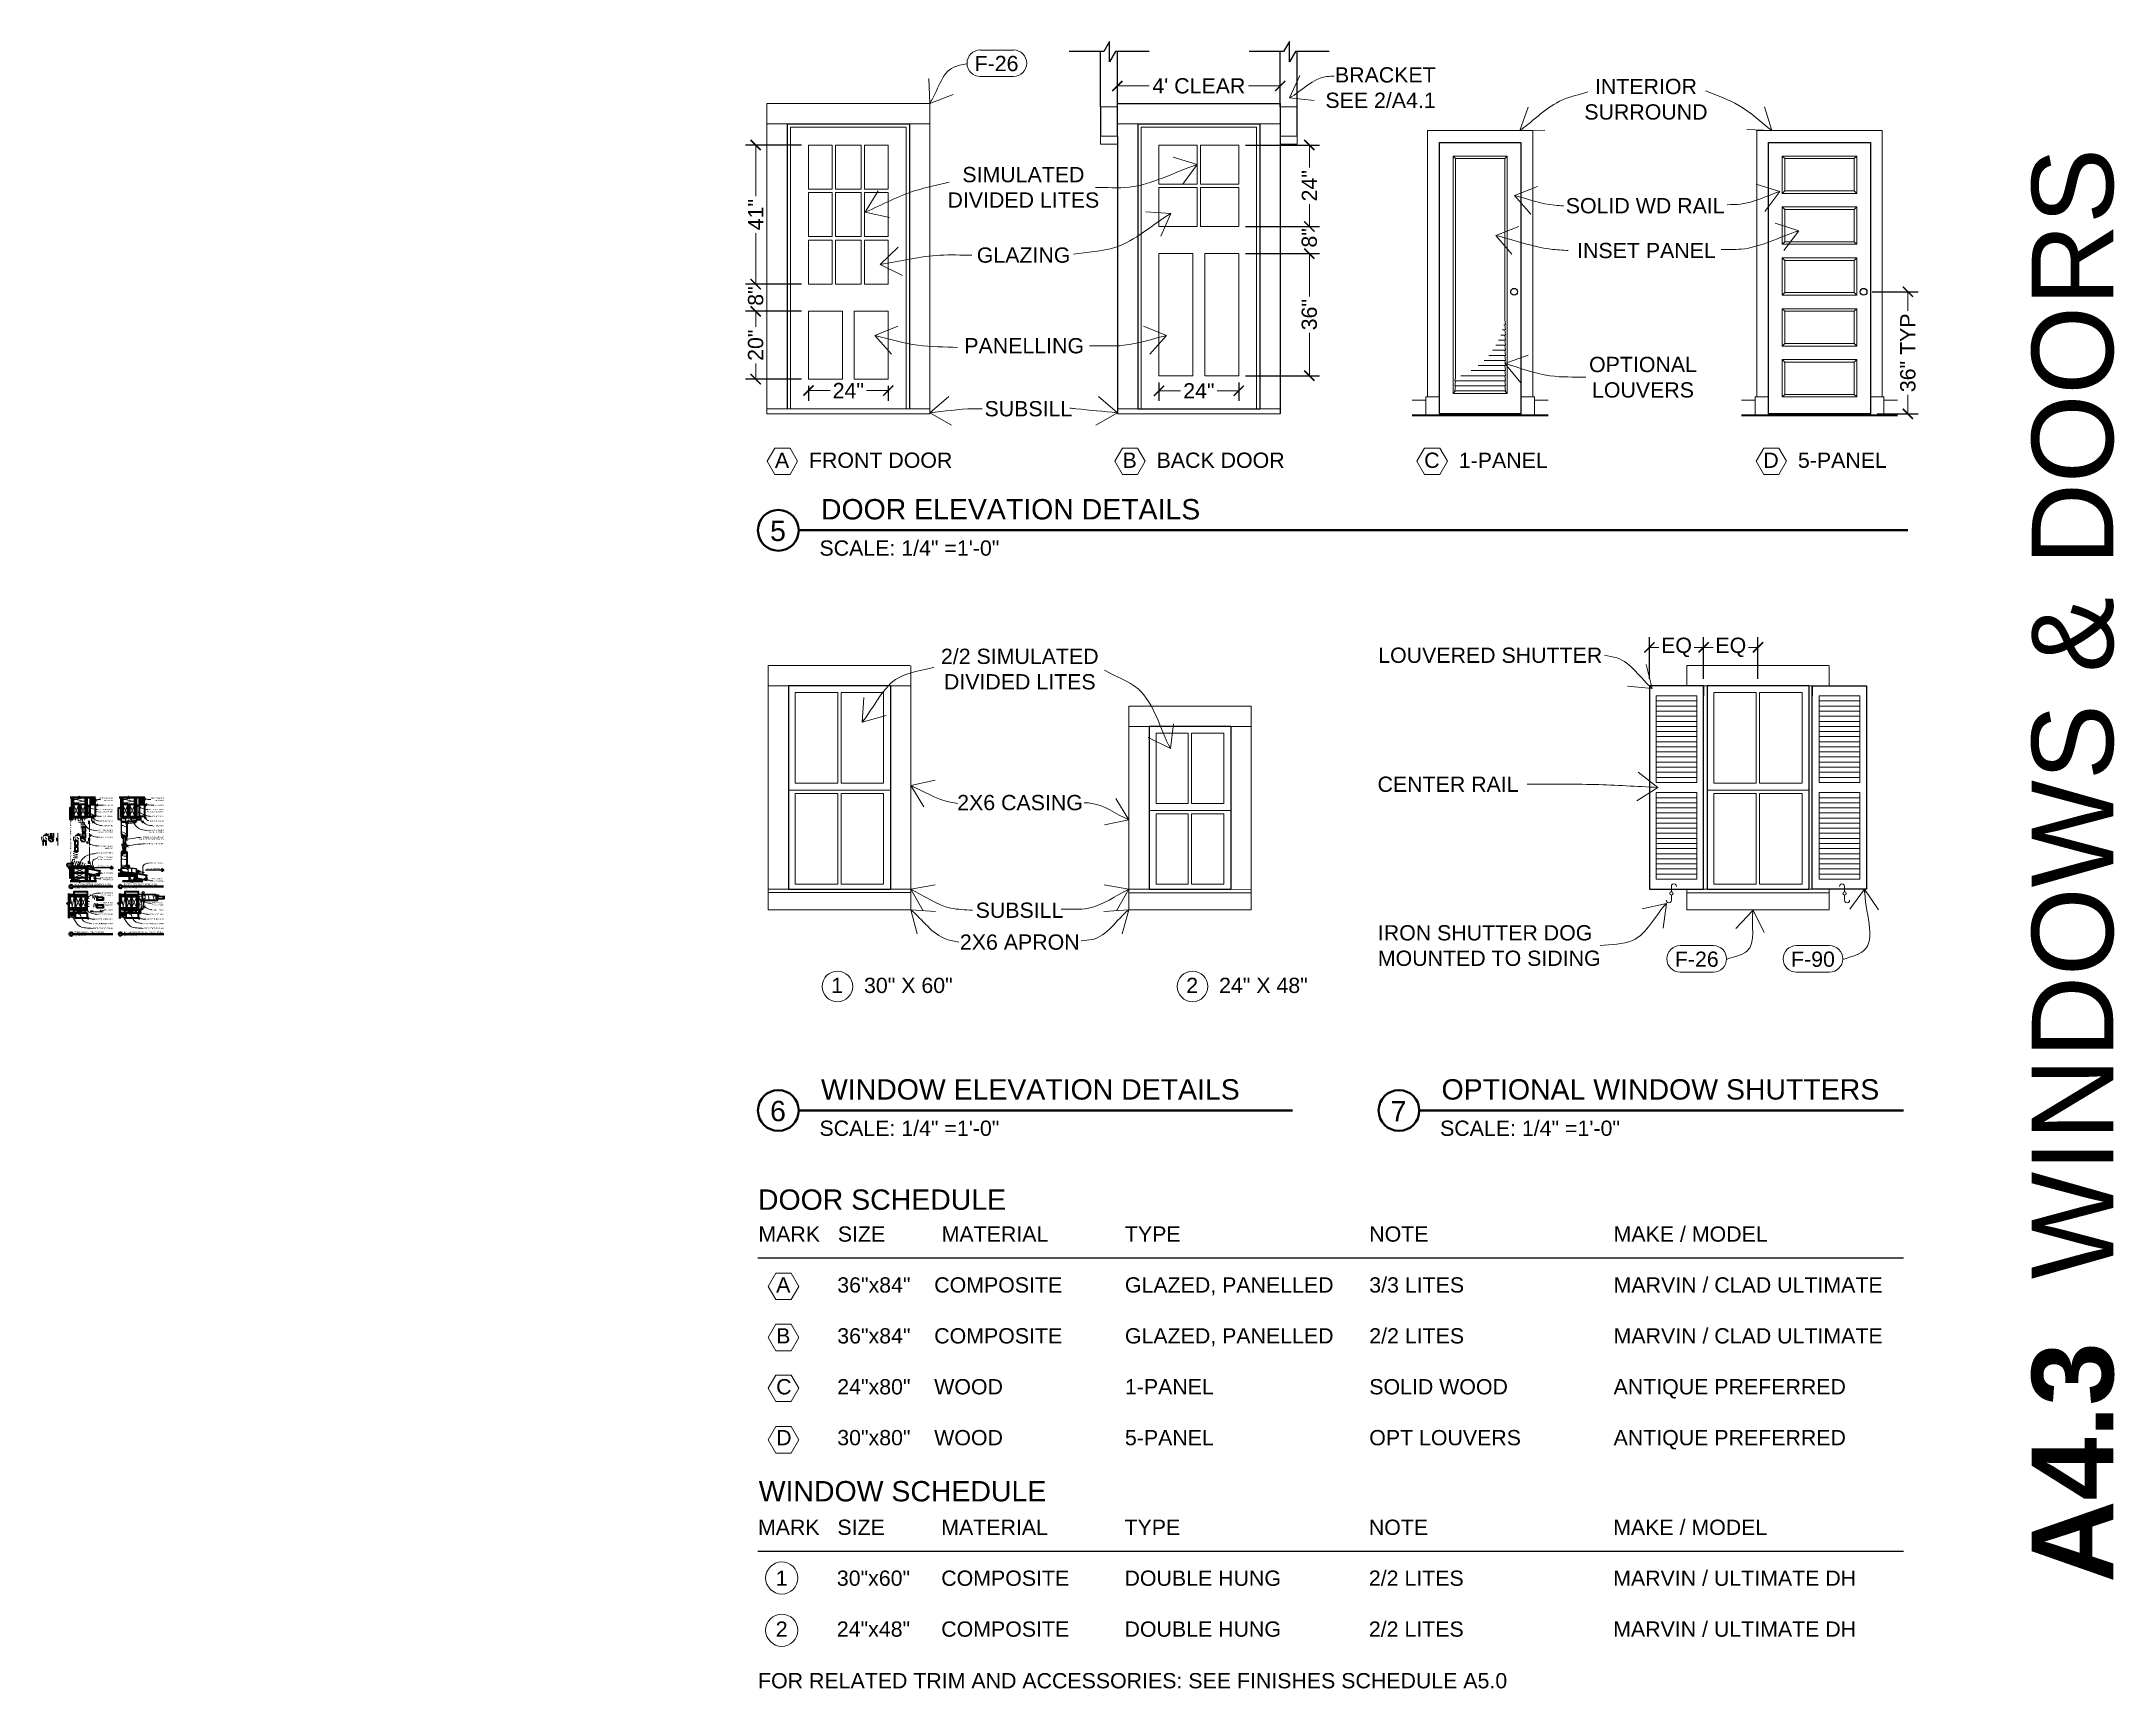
# Model space of a CAD drawing. Header units: inches. Extents: x -54 to 15382, y 469 to 41738.
# Drawn here: x 5078 to 5689, y 4284 to 4770 of the extents above; entities that cross this region are included whole.
import ezdxf

# ---------------------------------------------------------------- set-up
doc = ezdxf.new("R2010")
doc.units = ezdxf.units.IN
doc.header["$MEASUREMENT"] = 0
for name, pattern in [('A131CUDHC$0$HIDDEN', [0.375, 0.25, -0.125]), ('A135CUDHH$0$HIDDEN', [0.375, 0.25, -0.125]), ('A135CUDHJ$0$HIDDEN', [0.375, 0.25, -0.125]), ('A135CUDHS$0$HIDDEN', [0.375, 0.25, -0.125]), ('CENTER', [2, 1.25, -0.25, 0.25, -0.25]), ('HIDDEN', [0.375, 0.25, -0.125])]:
    doc.linetypes.add(name, pattern=pattern)
doc.layers.get('0').update_dxf_attribs({"lineweight": 9})
for name, color, linetype, lineweight in [('1', 7, 'Continuous', 9), ('2', 7, 'Continuous', 18), ('3', 7, 'Continuous', 30), ('4', 7, 'Continuous', 40), ('5', 7, 'Continuous', 50), ('A-DIMSx', 7, 'Continuous', 9), ('A-SYMB', 7, 'Continuous', 18), ('A-TEXTx', 7, 'Continuous', 18), ('TB-11x17', 7, 'Continuous', 50)]:
    doc.layers.add(name, color=color, linetype=linetype, lineweight=lineweight)
doc.styles.get("Standard").update_dxf_attribs({"font": 'arial.ttf'})
doc.dimstyles.get("Standard").update_dxf_attribs({"dimtxt": 3, "dimasz": 2, "dimexe": 0.03125, "dimexo": 0.0625, "dimgap": 0.03125, "dimtad": 0, "dimtoh": 1, "dimdec": 4, "dimlfac": 0.99985, "dimzin": 0, "dimdsep": 46, "dimlunit": 4, "dimtxsty": 'Standard', "dimblk": 'ARCHTICK', "dimblk1": 'ARCHTICK', "dimblk2": 'ARCHTICK', "dimcen": 0.09, "dimclrt": 256, "dimadec": 0, "dimazin": 0, "dimtfac": 1, "dimtdec": 4, "dimtofl": 0, "dimtmove": 0, "dimatfit": 3, "dimfxl": 1, "dimtolj": 1, "dimtzin": 0, "dimarcsym": 0})

msp = doc.modelspace()

# ---------------------------------------------------------------- texts
at = {"ltscale": 0.5, "insert": (5676.664182, 4526.7534571), "char_height": 24, "attachment_point": 5, "rotation": 90}
msp.add_mtext('{\\fArial|b1|i0|c0|p34;A4.3 \\fArial|b0|i0|c1|p0; WINDOWS & DOORS}', dxfattribs=at)
at = {"ltscale": 0.1}
for s, insert, char_height, width, attachment_point in [('{DOOR ELEVATION DETAILS }', (5307.6789909, 4628.6347461), 6, 229.920407864, 7), ('{5}', (5295.0216638, 4625.3052195), 6, 11.15057809, 5), ('{1}', (5086.7328591, 4520.522378), 0.5, 1.393822261, 5), ('{WINDOW DETAIL @ HEAD & SILL}', (5087.7088701, 4521.3328195), 0.5, 39.026832401, 1), ('{3}', (5101.2328591, 4520.522378), 0.5, 1.393822261, 5), ('{EXTERIOR DOOR HEAD & SILL }', (5102.2625657, 4521.3333296), 0.5, 39.026832401, 1), ('{2}', (5086.7328591, 4506.5308522), 0.5, 1.393822261, 5), ('{WINDOW DETAIL @ JAMB}', (5087.7466747, 4507.3345847), 0.5, 39.026832401, 1), ('{4}', (5101.2328591, 4506.5308522), 0.5, 1.393822261, 5), ('{EXTERIOR DOOR DETAIL @ JAMB}', (5102.2466747, 4507.3319802), 0.5, 39.026832401, 1), ('{WINDOW ELEVATION DETAILS }', (5307.6789909, 4457.6347461), 6, 229.920407864, 7), ('{OPTIONAL WINDOW SHUTTERS }', (5490.5507615, 4457.6347461), 6, 229.920407864, 7), ('{6}', (5295.0216638, 4454.3052195), 6, 11.15057809, 5), ('{7}', (5477.8934344, 4454.3052195), 6, 11.15057809, 5), ('{DOOR SCHEDULE}', (5289.1283079, 4425.1484667), 6, 94.742058501, 7), ('{WINDOW SCHEDULE}', (5289.3419654, 4339.2058027), 6, 94.742058501, 7)]:
    msp.add_mtext(s, dxfattribs=dict(at, insert=insert, char_height=char_height, width=width, attachment_point=attachment_point))
at = {"layer": 'A-TEXTx', "ltscale": 0.25, "char_height": 4.5}
for s, insert, attachment_point in [('{F-26}', (5365.8901672, 4763.053808), 6), ('{INTERIOR\\PSURROUND}', (5550.7783079, 4752.5379236), 5), ('{SIMULATED \\PDIVIDED LITES}', (5367.3292346, 4726.5682469), 5), ('{SOLID WD RAIL}', (5550.5604069, 4721.1554166), 5), ('{INSET PANEL}', (5550.9282406, 4707.9402652), 5), ('{GLAZING}', (5367.3968695, 4706.599214), 5), ('{PANELLING}', (5367.5747951, 4679.8843683), 5), ('{OPTIONAL\\PLOUVERS}', (5549.911187, 4670.6047681), 5), ('{SUBSILL}', (5368.809271, 4661.3185666), 5), ('{2/2 SIMULATED\\PDIVIDED LITES}', (5366.2700356, 4584.5808002), 5), ('{LOUVERED SHUTTER}', (5471.8889431, 4588.6623696), 4), ('{CENTER RAIL}', (5471.6885765, 4550.6381481), 4), ('{2X6 CASING}', (5366.3460744, 4545.2277943), 5), ('{SUBSILL}', (5366.1942345, 4513.5018471), 5), ('{IRON SHUTTER DOG\\PMOUNTED TO SIDING}', (5471.7784132, 4503.091859), 4), ('{2X6 APRON}', (5366.2700356, 4504.1121342), 5), ('{F-26}', (5572.2226947, 4499.0669843), 6), ('{F-90}', (5606.4643304, 4499.0669843), 6)]:
    msp.add_mtext(s, dxfattribs=dict(at, insert=insert, attachment_point=attachment_point))
at = {"layer": 'A-TEXTx', "ltscale": 0.25}
for s, insert, char_height, width, attachment_point in [('BRACKET\\PSEE 2/A4.1', (5488.824831, 4761.9977492), 4.5, 39.699919553, 3), ('{FIBER CEMENT LAP SIDING}', (5099.0049524, 4546.1861605), 0.375, 4.876575814, 6), ('{FIBER CEMENT LAP SIDING}', (5114.0049524, 4546.1861605), 0.375, 4.876575814, 6), ('{EXT SHEATHING\\PW/ BUILDING WRAP}', (5099.0049524, 4542.8967139), 0.375, 5.267093299, 6), ('{2X6 SURROUND}', (5099.0049524, 4539.833502), 0.375, 5.263196338, 6), ('{3/4" AIR SPACE}', (5099.0049524, 4541.2109564), 0.375, 5.272152518, 6), ('{FLASHING}', (5099.0049524, 4544.4946039), 0.375, 4.876575814, 6), ('{EXT SHEATHING\\PW/ BUILDING WRAP}', (5114.0049524, 4542.8967139), 0.375, 5.267093299, 6), ('{2X6 SURROUND}', (5114.0049524, 4539.833502), 0.375, 5.263196338, 6), ('{3/4" AIR SPACE}', (5114.0049524, 4541.2109564), 0.375, 5.272152518, 6), ('{FLASHING}', (5114.0049524, 4544.4946039), 0.375, 4.876575814, 6), ('{1/2" POLYISO B/T\\P2X WD HEADERS}', (5099.0049524, 4536.7745171), 0.375, 5.875912054, 6), ('{INSECT SCREEN}', (5099.0049524, 4535.0296017), 0.375, 4.876575814, 6), ('{Z-FLASHING}', (5099.0049524, 4538.4600812), 0.375, 4.876575814, 6), ('{INSULATED GLAZING W/ SIMULATED DIVIDED LIGHTS}', (5114.0049524, 4534.8027069), 0.375, 8.263547205, 6), ('{RAISED DOOR PANEL}', (5113.9672611, 4533.1068722), 0.375, 5.875912054, 6), ('{1/2" POLYISO B/T\\P2X WD HEADERS}', (5114.0049524, 4536.7745171), 0.375, 5.875912054, 6), ('{Z-FLASHING}', (5114.0049524, 4538.4600812), 0.375, 4.876575814, 6), ('{METAL FLASHING\\POVER 2X SUBSILL}', (5098.9672611, 4528.7931452), 0.375, 4.876575814, 6), ('{SHIM AS NEEDED}', (5099.0044154, 4530.3763295), 0.375, 5.484250733, 6), ('{DOUBLE-HUNG WINDOW}', (5098.9672611, 4532.0426122), 0.375, 5.875912054, 6), ('{METAL FLASHING}', (5113.9672611, 4527.4077697), 0.375, 4.876575814, 6), ('{FIBER CEMENT\\P2X6 APRON}', (5098.9998708, 4522.8380726), 0.375, 5.263196338, 6), ('{3/4" PURLIN}', (5099.0049524, 4524.5029937), 0.375, 5.263196338, 6), ('{FIBER CEMENT\\P2X SUBSILL}', (5113.9852775, 4522.4764167), 0.375, 5.263196338, 6), ('{DOUBLE-HUNG WINDOW}', (5098.9672611, 4515.4076191), 0.375, 5.875912054, 6), ('{SPRAY FOAM\\PW/ WD SHIMS }', (5098.9786236, 4518.2764778), 0.375, 10.909224782, 6), ('{SPRAY FOAM\\PW/ WD SHIMS }', (5113.9786236, 4515.4182295), 0.375, 10.909224782, 6), ('{1X4 WD FURRING STRIP}', (5099.0046403, 4509.5346383), 0.375, 11.191527642, 6), ('{FIBER CEMENT SIDING}', (5099.0014526, 4508.1706045), 0.375, 10.909224782, 6), ('{2X6 EXT SURROUND}', (5099.0134122, 4510.9046697), 0.375, 10.909224782, 6), ('{EXT SHEATHING }', (5098.9870712, 4512.2861649), 0.375, 10.909224782, 6), ('{ SCREEN}', (5098.9998768, 4513.628085), 0.375, 10.909224782, 6), ('{1X4 WD FURRING STRIP}', (5114.0046403, 4509.5346383), 0.375, 11.191527642, 6), ('{FIBER CEMENT SIDING}', (5114.0014526, 4508.1706045), 0.375, 10.909224782, 6), ('{2X6 EXT SURROUND}', (5114.0134122, 4510.9046697), 0.375, 10.909224782, 6), ('{EXT SHEATHING }', (5113.9870712, 4512.2861649), 0.375, 10.909224782, 6), ('{ DOOR FRAME}', (5113.9998768, 4513.628085), 0.375, 10.909224782, 6), ('\\PMARK   SIZE\tMATERIAL\t\tTYPE\t\t\t\tNOTE\t\t\t\tMAKE / MODEL\\P\\P   A\t   36"x84"    COMPOSITE\t\tGLAZED, PANELLED\t3/3 LITES\t\t\tMARVIN / CLAD ULTIMATE\\P\\P   B\t   36"x84"    COMPOSITE\t\tGLAZED, PANELLED\t2/2 LITES\t\t\tMARVIN / CLAD ULTIMATE\\P\\P   C\t   24"x80"    WOOD\t\t1-PANEL\t\t\tSOLID WOOD\t\tANTIQUE PREFERRED\t\\P\\P   D\t   30"x80"    WOOD\t\t5-PANEL\t\t\tOPT LOUVERS\t\tANTIQUE PREFERRED\t', (5289.2484634, 4427.8426897), 4.5, 714.836384647, 1), ('MARK   SIZE\tMATERIAL\t\tTYPE\t\t\t\tNOTE\t\t\t\tMAKE / MODEL\\P\\P   1\t   30"x60"\tCOMPOSITE\tDOUBLE HUNG\t\t2/2 LITES\t\t\tMARVIN / ULTIMATE DH\t\t\\P\\P   2\t   24"x48"\tCOMPOSITE\tDOUBLE HUNG\t\t2/2 LITES\t\t\tMARVIN / ULTIMATE DH\t', (5289.1283079, 4333.9117906), 4.5, 500.082413178, 1), ('FOR RELATED TRIM AND ACCESSORIES: SEE FINISHES SCHEDULE A5.0', (5289.1554638, 4288.6915467), 4.5, 310.216769357, 1)]:
    msp.add_mtext(s, dxfattribs=dict(at, insert=insert, char_height=char_height, width=width, attachment_point=attachment_point))
at = {"layer": 'A-TEXTx', "ltscale": 0.5}
for s, insert, char_height, width, attachment_point in [('{\\H1.5x;A}', (5296.2138599, 4648.407547), 3, 4.549892225, 2), ('{\\H1.5x;FRONT DOOR}', (5304.1491196, 4646.1342041), 3, 61.572509214, 4), ('{\\H1.5x;B}', (5398.6544936, 4648.407547), 3, 4.549892225, 2), ('{\\H1.5x;BACK DOOR}', (5406.5897534, 4646.1342041), 3, 61.572509214, 4), ('{\\H1.5x;C}', (5487.6992033, 4648.407547), 3, 4.549892225, 2), ('{\\H1.5x;1-PANEL}', (5495.6344631, 4646.1342041), 3, 61.572509214, 4), ('{\\H1.5x;D}', (5587.6323138, 4648.407547), 3, 4.549892225, 2), ('{\\H1.5x;5-PANEL}', (5595.5675736, 4646.1342041), 3, 61.572509214, 4), ('{WINDOW SILL }', (5097.9792864, 4526.6316095), 0.375, 7.898012862, 3), ('{FINISH FLOOR }', (5112.9394132, 4525.9549531), 0.375, 7.898012862, 3), ('{\\H1.5x;1}', (5312.4353699, 4493.6242726), 3, 4.549892225, 2), ('{\\H1.5x;30" X 60"}', (5320.3706297, 4491.3518838), 3, 61.572509214, 4), ('{\\H1.5x;2}', (5417.0754594, 4493.6252267), 3, 4.549892225, 2), ('{\\H1.5x;24" X 48"}', (5424.9976018, 4491.3518838), 3, 61.572509214, 4)]:
    msp.add_mtext(s, dxfattribs=dict(at, insert=insert, char_height=char_height, width=width, attachment_point=attachment_point))
at = {"layer": 'TB-11x17', "ltscale": 0.5, "attachment_point": 1}
for s, insert, char_height, width in [('\\A1;SCALE: 1/4" =1\'-0"', (5307.2467011, 4622.5227301), 4.5, 73.076179956), ('{SCALE: 3" =1\'-0"}', (5087.7599446, 4520.2527169), 0.375, 6.089681663), ('{SCALE: 3" =1\'-0"}', (5102.2599446, 4520.2527169), 0.375, 6.089681663), ('{SCALE: 3" =1\'-0"}', (5087.7599446, 4506.261191), 0.375, 6.089681663), ('{SCALE: 3" =1\'-0"}', (5102.2599446, 4506.261191), 0.375, 6.089681663), ('\\A1;SCALE: 1/4" =1\'-0"', (5307.2467011, 4451.5227301), 4.5, 73.076179956), ('\\A1;SCALE: 1/4" =1\'-0"', (5490.1184716, 4451.5227301), 4.5, 73.076179956)]:
    msp.add_mtext(s, dxfattribs=dict(at, insert=insert, char_height=char_height, width=width))

# ---------------------------------------------------------------- blocks, each defined once
blk = doc.blocks.new('window elev 2448')
at = {"layer": '1', "lineweight": 5, "ltscale": 0.1}
for p, q in [((1005.39, 893.68), (999.39, 893.68)), ((1029.39, 893.68), (1035.39, 893.67))]:
    blk.add_line(p, q, dxfattribs=at)
at = {"layer": '2'}
for p, q in [((999.39, 899.68), (999.39, 839.69)), ((1035.39, 899.67), (999.39, 899.68)), ((1035.39, 899.67), (1035.39, 839.67)), ((1007.39, 870.93), (1007.39, 891.68)), ((1016.89, 891.68), (1007.39, 891.68)), ((1016.89, 870.93), (1016.89, 891.68)), ((1017.89, 870.93), (1017.89, 891.68)), ((1027.39, 891.68), (1017.89, 891.68)), ((1027.39, 870.93), (1027.39, 891.68)), ((1029.39, 868.93), (1005.39, 868.93)), ((1007.39, 870.93), (1016.89, 870.93)), ((1016.89, 867.93), (1007.39, 867.93)), ((1007.39, 847.18), (1007.39, 867.93)), ((1016.89, 847.18), (1016.89, 867.93)), ((1017.89, 870.93), (1027.39, 870.93)), ((1027.39, 867.93), (1017.89, 867.93)), ((1017.89, 847.18), (1017.89, 867.93)), ((1027.39, 847.18), (1027.39, 867.93)), ((999.39, 844.69), (1035.39, 844.69)), ((1007.39, 847.18), (1016.89, 847.18)), ((1017.89, 847.18), (1027.39, 847.18)), ((1035.39, 839.67), (999.39, 839.67))]:
    blk.add_line(p, q, dxfattribs=at)
at = {"layer": '2', "lineweight": 5, "ltscale": 0.1}
for p, q in [((1005.39, 845.69), (999.39, 845.69)), ((1029.42, 845.69), (1035.39, 845.67))]:
    blk.add_line(p, q, dxfattribs=at)
at = {"layer": '3'}
for p, q in [((1029.39, 893.68), (1005.39, 893.68)), ((1005.39, 893.68), (1005.39, 845.69)), ((1029.39, 893.68), (1029.39, 845.69)), ((1005.39, 845.69), (1029.39, 845.69))]:
    blk.add_line(p, q, dxfattribs=at)
blk = doc.blocks.new('window elev 3060')
for p, q in [((767, 905.69), (767, 839.69)), ((808.74, 905.67), (767, 905.69)), ((809, 905.67), (809, 840.18)), ((775, 870.93), (775, 897.68)), ((787.5, 897.68), (775, 897.68)), ((787.5, 870.93), (787.5, 897.68)), ((801, 897.68), (788.5, 897.68)), ((788.5, 870.93), (788.5, 897.68)), ((801, 870.93), (801, 897.68)), ((803, 868.93), (773, 868.93)), ((775, 870.93), (787.5, 870.93)), ((775, 841.18), (775, 867.93)), ((787.5, 867.93), (775, 867.93)), ((787.5, 841.18), (787.5, 867.93)), ((788.5, 870.93), (801, 870.93)), ((788.5, 841.18), (788.5, 867.93)), ((801, 867.93), (788.5, 867.93)), ((801, 841.18), (801, 867.93)), ((767, 839.69), (767, 833.67)), ((767, 838.69), (809, 838.69)), ((775, 841.18), (787.5, 841.18)), ((788.5, 841.18), (801, 841.18)), ((809, 840.18), (809, 833.67)), ((809, 833.67), (767, 833.67))]:
    blk.add_line(p, q)
at = {"lineweight": 5, "ltscale": 0.1}
for p, q in [((773, 839.69), (767, 839.69)), ((803, 839.69), (809, 839.67))]:
    blk.add_line(p, q, dxfattribs=at)
at = {"layer": '1', "lineweight": 5, "ltscale": 0.1}
for p, q in [((773, 899.68), (767, 899.67)), ((803, 899.68), (809, 899.67))]:
    blk.add_line(p, q, dxfattribs=at)
at = {"layer": '3'}
for p, q in [((803, 899.68), (773, 899.68)), ((773, 899.68), (773, 839.69)), ((803, 899.68), (803, 839.69)), ((773, 839.69), (803, 839.69))]:
    blk.add_line(p, q, dxfattribs=at)
blk = doc.blocks.new('_ArchTick')
at = {"color": 0, "linetype": 'ByBlock', "lineweight": 0, "const_width": 0.15}
blk.add_lwpolyline([(-0.5, -0.5), (0.5, 0.5)], dxfattribs=at)
blk = doc.blocks.new('BATT Insulation 3.5 INCH')
at = {"layer": '1'}
for p, q in [((5135.61, 4545.04), (5137.85, 4545.51)), ((5135.61, 4545.01), (5137.85, 4544.54))]:
    blk.add_line(p, q, dxfattribs=at)
for centre, start, end in [((5135.48, 4545.53), 180, 285), ((5135.48, 4544.53), 73.82605, 180), ((5137.98, 4545.03), 255, 105)]:
    blk.add_arc(centre, 0.5, start, end, dxfattribs=at)
blk = doc.blocks.new('WINDOW head marvin')
for p, q in [((5192.35, 4543.32), (5192.35, 4543.88)), ((5192.35, 4543.88), (5192.72, 4543.88)), ((5192.35, 4543.32), (5192.57, 4543.32)), ((5192.41, 4543.2), (5192.46, 4543.2)), ((5192.41, 4543.13), (5192.62, 4543.13)), ((5192.46, 4543.2), (5192.46, 4543.18)), ((5192.46, 4543.18), (5192.57, 4543.18)), ((5192.57, 4543.32), (5192.57, 4543.18)), ((5192.62, 4543.22), (5192.62, 4543.13)), ((5192.62, 4543.22), (5192.72, 4543.22)), ((5192.72, 4543.88), (5192.72, 4543.22))]:
    blk.add_line(p, q)
blk.add_arc((5192.41, 4543.16), 0.0375, 90, 270)
at = {"layer": '1'}
for p, q in [((5194.56, 4544.11), (5194.51, 4543.94)), ((5197.43, 4544.83), (5197.43, 4544.74)), ((5197.43, 4544.74), (5197.53, 4544.74)), ((5197.53, 4544.74), (5197.53, 4544.18))]:
    blk.add_line(p, q, dxfattribs=at)
for centre, radius, start, end in [((5194.63, 4541.58), 1.73, 79.50584, 121.39921), ((5195.36, 4544.83), 1.61, 180, 205.34936), ((5194.56, 4541.12), 1.73, 77.35521, 117.61868), ((5194.56, 4541.89), 1.73, 90.14852, 116.32891), ((5194.56, 4540.67), 1.73, 77.35558, 101.59857), ((5195.52, 4544.83), 1.22, 180, 214.36648), ((5194.56, 4540.23), 1.73, 77.35558, 91.90281), ((5194.56, 4541.89), 1.73, 77.17959, 84.58792), ((5196.27, 4544.83), 1.35, 180, 206.39856), ((5195.51, 4543.19), 0.837, 103.50238, 124.7861), ((5195.77, 4542.03), 1.51, 93.49012, 118.81105), ((5195.51, 4543.19), 0.837, 78.29056, 98.2714), ((5197.52, 4544.83), 1.83, 181.9696, 202.06105), ((5197.46, 4544.77), 1, 176.39377, 218.59115), ((5198.26, 4544.83), 1.08, 180, 219.50517)]:
    blk.add_arc(centre, radius, start, end, dxfattribs=at)
at = {"layer": '2', "linetype": 'A135CUDHH$0$HIDDEN', "ltscale": 0.25}
blk.add_line((5192.35, 4540.73), (5192.35, 4543.27, 0), dxfattribs=at)
at = {"layer": '3'}
for p, q in [((5193.58, 4542.23), (5193.58, 4540.73)), ((5193.7, 4540.73), (5193.7, 4542.23)), ((5194.34, 4542.23), (5194.34, 4540.73)), ((5194.46, 4540.73), (5194.46, 4542.23))]:
    blk.add_line(p, q, dxfattribs=at)
at = {"layer": '3', "linetype": 'Continuous'}
for p, q in [((5193.58, 4542.23), (5194.46, 4542.23)), ((5193.7, 4541.93), (5194.34, 4541.93))]:
    blk.add_line(p, q, dxfattribs=at)
blk = doc.blocks.new('CA135')
for p, q in [((-0.1875, 0.556), (-0.1875, 0)), ((-0.1875, 0.556), (0.0375, 0.556)), ((-0.1875, 0), (0.1875, 0)), ((-0.125, 0.75), (0.0875, 0.75)), ((-0.125, 0.675), (-0.0725, 0.675)), ((-0.0725, 0.7), (0.0375, 0.7)), ((-0.0725, 0.675), (-0.0725, 0.7)), ((0.0375, 0.556), (0.0375, 0.7)), ((0.0875, 0.66), (0.0875, 0.75)), ((0.0875, 0.66), (0.1875, 0.66)), ((0.1875, 0), (0.1875, 0.66))]:
    blk.add_line(p, q)
blk.add_arc((-0.125, 0.7125), 0.0375, 90, 270)
blk = doc.blocks.new('*U453')
for p, q in [((-1.17, -0.41), (-1.14, -0.39)), ((-1.17, -0.74), (-1.17, -0.41)), ((-1.14, -0.39), (-0.94, -0.36)), ((-1.04, -0.77), (-1.14, -0.77)), ((-1.11, -0.46), (-1.11, -0.69)), ((-0.98, -0.42), (-1.09, -0.43)), ((-1.09, -0.72), (-1.04, -0.72)), ((-0.83, -0.42), (-0.98, -0.42)), ((-0.92, -0.33), (-0.92, -0.04)), ((-0.89, -0.01), (-0.79, -0.02)), ((-0.86, -0.1), (-0.86, -0.32)), ((-0.8, -0.08), (-0.83, -0.07)), ((-0.83, -0.34), (-0.05, -0.23)), ((-0.64, -0.42), (-0.78, -0.42)), ((-0.63, -0.4), (-0.64, -0.41)), ((-0.64, -0.41), (-0.64, -0.41)), ((-0.64, -0.41), (-0.64, -0.41)), ((-0.64, -0.41), (-0.64, -0.41)), ((-0.64, -0.41), (-0.64, -0.41)), ((-0.64, -0.41), (-0.64, -0.41)), ((-0.64, -0.41), (-0.64, -0.41)), ((-0.64, -0.41), (-0.64, -0.41)), ((-0.64, -0.41), (-0.64, -0.42)), ((-0.64, -0.42), (-0.64, -0.42)), ((-0.64, -0.42), (-0.64, -0.42)), ((-0.62, -0.39), (-0.63, -0.39)), ((-0.63, -0.39), (-0.63, -0.39)), ((-0.63, -0.39), (-0.63, -0.39)), ((-0.63, -0.39), (-0.63, -0.39)), ((-0.63, -0.39), (-0.63, -0.39)), ((-0.63, -0.39), (-0.63, -0.39)), ((-0.63, -0.39), (-0.63, -0.4)), ((-0.63, -0.4), (-0.63, -0.4)), ((-0.63, -0.4), (-0.63, -0.4)), ((-0.63, -0.4), (-0.63, -0.4)), ((-0.63, -0.4), (-0.63, -0.4)), ((-0.63, -0.4), (-0.63, -0.4)), ((-0.63, -0.4), (-0.63, -0.4)), ((-0.61, -0.38), (-0.62, -0.38)), ((-0.62, -0.38), (-0.62, -0.38)), ((-0.62, -0.38), (-0.62, -0.38)), ((-0.62, -0.38), (-0.62, -0.38)), ((-0.62, -0.38), (-0.62, -0.38)), ((-0.62, -0.38), (-0.62, -0.38)), ((-0.62, -0.38), (-0.62, -0.38)), ((-0.62, -0.38), (-0.62, -0.39)), ((-0.62, -0.39), (-0.62, -0.39)), ((-0.6, -0.37), (-0.61, -0.37)), ((-0.61, -0.37), (-0.61, -0.38)), ((-0.61, -0.38), (-0.61, -0.38)), ((-0.61, -0.38), (-0.61, -0.38)), ((-0.61, -0.38), (-0.61, -0.38)), ((-0.61, -0.38), (-0.61, -0.38)), ((-0.61, -0.38), (-0.61, -0.38)), ((-0.59, -0.37), (-0.6, -0.37)), ((-0.6, -0.37), (-0.6, -0.37)), ((-0.6, -0.37), (-0.6, -0.37)), ((-0.6, -0.37), (-0.6, -0.37)), ((-0.6, -0.37), (-0.6, -0.37)), ((-0.6, -0.37), (-0.6, -0.37)), ((-0.6, -0.37), (-0.6, -0.37)), ((-0.38, -0.37), (-0.59, -0.37)), ((-0.59, -0.37), (-0.59, -0.37)), ((-0.59, -0.37), (-0.59, -0.37)), ((-0.59, -0.37), (-0.59, -0.37)), ((-0.21, -0.37), (-0.33, -0.37)), ((-0.18, -0.34), (-0.21, -0.37)), ((-0.16, -0.3), (-0.18, -0.33)), ((-0.18, -0.33), (-0.18, -0.34)), ((-0.14, -0.3), (-0.16, -0.3)), ((-0.11, -0.33), (-0.14, -0.3)), ((-0.11, -0.5), (-0.11, -0.33)), ((-0.03, -0.29), (-0.05, -0.31)), ((-0.05, -0.31), (-0.05, -0.35)), ((-0.05, -0.35), (-0.04, -0.36)), ((-0.04, -0.36), (-0.05, -0.37)), ((-0.05, -0.37), (-0.04, -0.38)), ((-0.04, -0.38), (-0.05, -0.39)), ((-0.05, -0.39), (-0.04, -0.4)), ((-0.04, -0.4), (-0.05, -0.41)), ((-0.05, -0.41), (-0.04, -0.42)), ((-0.04, -0.42), (-0.05, -0.43)), ((-0.05, -0.43), (-0.04, -0.44)), ((-0.04, -0.44), (-0.05, -0.45)), ((-0.05, -0.45), (-0.04, -0.46)), ((-0.04, -0.46), (-0.05, -0.47)), ((-0.05, -0.47), (-0.04, -0.48)), ((-0.04, -0.48), (-0.05, -0.49)), ((-0.05, -0.49), (-0.04, -0.5)), ((-0.04, -0.5), (-0.05, -0.5)), ((-0.03, -0.21), (-0.03, -0.03)), ((0.02, -0.28), (-0.03, -0.29)), ((0.05, -0.31), (0.02, -0.28)), ((0.03, -0.03), (0.03, -0.19)), ((0.04, -0.36), (0.05, -0.35)), ((0.05, -0.37), (0.04, -0.36)), ((0.04, -0.38), (0.05, -0.37)), ((0.05, -0.39), (0.04, -0.38)), ((0.04, -0.4), (0.05, -0.39)), ((0.05, -0.41), (0.04, -0.4)), ((0.04, -0.42), (0.05, -0.41)), ((0.05, -0.43), (0.04, -0.42)), ((0.04, -0.44), (0.05, -0.43)), ((0.05, -0.45), (0.04, -0.44)), ((0.04, -0.46), (0.05, -0.45)), ((0.05, -0.47), (0.04, -0.46)), ((0.04, -0.48), (0.05, -0.47)), ((0.05, -0.49), (0.04, -0.48)), ((0.04, -0.5), (0.05, -0.49)), ((0.05, -0.5), (0.04, -0.5)), ((0.05, -0.35), (0.05, -0.31)), ((0.08, -0.53), (0.05, -0.5)), ((0.05, -0.5), (0.05, -0.5)), ((0.06, -0.22), (0.18, -0.2)), ((0.15, -0.53), (0.08, -0.53)), ((0.13, -0.26), (0.1, -0.29)), ((0.1, -0.29), (0.1, -0.45)), ((0.1, -0.45), (0.13, -0.48)), ((0.15, -0.26), (0.13, -0.26)), ((0.13, -0.48), (0.15, -0.48)), ((0.18, -0.23), (0.15, -0.26)), ((0.18, -0.2), (0.18, -0.23))]:
    blk.add_line(p, q)
for centre, radius, start, end in [((0, -0.03), 0.0275, 0, 180), ((-1.14, -0.74), 0.0275, 180.04476, 270.03868), ((-1.09, -0.46), 0.0275, 98.00824, 179.99034), ((-1.09, -0.69), 0.0275, 180.04483, 270.03843), ((-1.04, -0.74), 0.0275, 270, 90), ((-0.95, -0.33), 0.0275, 278.00837, 359.98988), ((-0.89, -0.04), 0.0276, 94.97717, 179.89636), ((-0.84, -0.1), 0.0275, 85.01525, 180.02638), ((-0.84, -0.32), 0.027, 180.01603, 278.02493), ((-0.81, -0.44), 0.0312, 38.0272, 141.9728), ((-0.8, -0.05), 0.0273, 265.00298, 85.00299), ((-0.35, -0.39), 0.0313, 38.02625, 141.97374), ((-0.08, -0.5), 0.0275, 180.0416, 0.0416), ((-0.06, -0.21), 0.0275, 278.0082, 359.99027), ((0.05, -0.19), 0.0275, 180.01967, 278.03465), ((0.15, -0.5), 0.0275, 270, 90)]:
    blk.add_arc(centre, radius, start, end)
blk = doc.blocks.new('WINDOW sill marvin')
at = {"layer": '1'}
blk.add_line((5192.89, 4521.83), (5192.91, 4521.83), dxfattribs=at)
for centre, radius, start, end in [((5190.85, 4521.28), 3.16, 10.1418, 28.5409), ((5192.53, 4521.58), 2.23, 6.53351, 37.6124), ((5192.75, 4521.6), 2.6, 5.24036, 34.6882), ((5192.89, 4521.43), 3.14, 9.03954, 34.56664), ((5195.97, 4528.14), 2.29, 269.53338, 284.09973), ((5195.98, 4527.92), 2.61, 269.21858, 296.95122), ((5196.11, 4527.68), 2.88, 266.81125, 291.6076), ((5196.17, 4527.46), 3.18, 265.91179, 276.29239), ((5192.3, 4521.12), 4.39, 12.47264, 31.13387), ((5196.17, 4527.46), 3.18, 277.83362, 288.15201), ((5194.26, 4521.58), 3.07, 12.32141, 37.75874), ((5196.08, 4527.15), 3.4, 281.13744, 288.58224), ((5195.97, 4528.14), 2.29, 290.25308, 301.67324), ((5197.49, 4522.73), 0.772, 87.33373, 107.33938), ((5197.44, 4522.41), 0.538, 80.33806, 109.04342), ((5197.58, 4523.09), 0.775, 94.09699, 112.42796)]:
    blk.add_arc(centre, radius, start, end, dxfattribs=at)
at = {"layer": '2', "linetype": 'A135CUDHS$0$HIDDEN', "ltscale": 0.25}
blk.add_line((5192.35, 4527.55), (5192.35, 4523.16), dxfattribs=at)
at = {"layer": '3'}
for p, q in [((5195.8, 4527.55), (5195.8, 4526.05)), ((5195.92, 4527.55), (5195.92, 4526.05)), ((5196.56, 4526.05), (5196.56, 4527.55)), ((5196.68, 4526.05), (5196.68, 4527.55)), ((5195.8, 4526.05), (5195.92, 4526.05)), ((5197.43, 4522.74), (5197.53, 4522.74)), ((5197.43, 4522.65), (5197.43, 4522.74)), ((5197.53, 4522.74), (5197.53, 4523.3))]:
    blk.add_line(p, q, dxfattribs=at)
at = {"layer": '3', "linetype": 'Continuous'}
for p, q in [((5195.8, 4526.05), (5196.68, 4526.05)), ((5195.92, 4526.35), (5196.56, 4526.35))]:
    blk.add_line(p, q, dxfattribs=at)
at = {"layer": '3'}
for name, p in [('*U453', (5192.8, 4522.04)), ('CA135', (5192.53, 4522.62))]:
    blk.add_blockref(name, p, dxfattribs=at)
blk = doc.blocks.new('A131')
for p, q in [((0.286, 0.3625), (0, 0.3625)), ((0, 0.3625), (0, -0.3625)), ((0.286, 0.3625), (0.286, -0.3625)), ((0.286, -0.3625), (0, -0.3625))]:
    blk.add_line(p, q)
blk = doc.blocks.new('WINDOW intermed marvin')
at = {"layer": '1'}
for p, q in [((5195.01, 4533.61), (5195.01, 4533.61)), ((5195.19, 4535.22), (5195.06, 4535.41)), ((5195.61, 4535.46), (5195.08, 4535.46)), ((5195.14, 4534.76), (5195.15, 4535.03)), ((5195.14, 4534.67), (5195.14, 4534.76)), ((5195.15, 4535.08), (5195.15, 4535.17)), ((5195.18, 4535.2), (5195.18, 4535.2)), ((5195.77, 4535.2), (5195.18, 4535.2)), ((5195.18, 4535.06), (5195.84, 4535.06)), ((5195.18, 4533.33), (5195.18, 4533.33)), ((5195.21, 4535.21), (5195.22, 4535.21)), ((5195.22, 4535.21), (5195.63, 4535.21)), ((5195.28, 4535.2), (5195.28, 4535.21)), ((5195.68, 4535.62), (5195.71, 4535.24)), ((5195.82, 4535.66), (5195.71, 4535.66)), ((5195.85, 4535.21), (5195.74, 4535.21)), ((5195.77, 4535.2), (5196.38, 4535.2)), ((5195.89, 4535.24), (5195.85, 4535.63)), ((5195.88, 4535.3), (5196, 4535.3)), ((5195.88, 4535.29), (5195.92, 4535.29)), ((5196.27, 4535.29), (5195.92, 4535.29)), ((5195.92, 4535.21), (5196.27, 4535.21)), ((5196.3, 4535.24), (5195.93, 4535.24)), ((5196, 4535.33), (5196, 4535.3)), ((5196.27, 4535.2), (5196.27, 4535.21)), ((5196.3, 4535.26), (5196.3, 4535.24)), ((5196.3, 4535.24), (5196.3, 4535.24)), ((5196.41, 4535.17), (5196.42, 4535.08)), ((5196.55, 4535.04), (5196.62, 4534.67))]:
    blk.add_line(p, q, dxfattribs=at)
for centre, radius, start, end in [((5193.41, 4536.81), 3.55, 274.24368, 277.77509), ((5193.8, 4536.52, 0), 2.57, 273.90252, 298.88384), ((5193.41, 4536.81), 3.55, 279.44268, 290.53264), ((5194.06, 4535.76, 0), 1.27, 290.43498, 306.91486), ((5195.18, 4535.03), 0.03, 90, 179), ((5194.44, 4535.39), 1.8, 305.98961, 336.5556), ((5195.71, 4535.63), 0.032, 90, 185), ((5195.74, 4535.24), 0.032, 185, 270), ((5195.85, 4535.24), 0.032, 270, 359), ((5195.27, 4534.66), 1.45, 319.33102, 0.70752), ((5195.1, 4534.37), 2.05, 321.07193, 8.28611)]:
    blk.add_arc(centre, radius, start, end, dxfattribs=at)
at = {"layer": '1', "linetype": 'Continuous'}
for centre, radius, start, end in [((5195.08, 4535.43), 0.032, 90, 215), ((5195.99, 4535.33), 0.01, 0, 65.82508), ((5196.38, 4535.17), 0.03, 5, 90)]:
    blk.add_arc(centre, radius, start, end, dxfattribs=at)
at = {"layer": '1', "extrusion": (0, 0, -1)}
for centre, radius, start, end in [((-5195.21, 4535.24), 0.032, 270, 325), ((-5195.82, 4535.63), 0.032, 90, 175), ((-5195.77, 4534.85), 0.535, 100.77543, 114.17492), ((-5196.27, 4535.26), 0.032, 90, 179), ((-5196.27, 4535.24), 0.032, 181, 269.81937), ((-5196.43, 4535.08), 0.02, 270, 355), ((-5196.53, 4535.03), 0.03, 90.00104, 170)]:
    blk.add_arc(centre, radius, start, end, dxfattribs=at)
blk.add_ellipse((5195.93, 4535.24), major_axis=(0.00131, -0.00021), ratio=0.740847, start_param=1.355413, end_param=1.455599, dxfattribs=at)
at = {"layer": '1'}
for points, knots in [([(5195.18, 4535.2), (5195.18, 4535.2), (5195.17, 4535.2), (5195.17, 4535.2), (5195.16, 4535.19), (5195.16, 4535.19), (5195.16, 4535.19), (5195.16, 4535.19), (5195.15, 4535.18), (5195.15, 4535.18), (5195.15, 4535.18), (5195.15, 4535.17), (5195.15, 4535.17)], [0.017453, 0.017453, 0.017453, 0.017453, 0.419827, 0.419827, 0.419827, 0.794124, 0.794124, 0.794124, 1.168422, 1.168422, 1.168422, 1.570796, 1.570796, 1.570796, 1.570796]), ([(5195.15, 4535.03), (5195.15, 4535.04), (5195.15, 4535.04), (5195.15, 4535.05), (5195.15, 4535.06), (5195.15, 4535.07), (5195.15, 4535.08)], [0, 0, 0, 0, 0.741765, 0.741765, 0.741765, 1.48353, 1.48353, 1.48353, 1.48353]), ([(5195.61, 4535.46), (5195.62, 4535.46), (5195.63, 4535.46), (5195.64, 4535.46), (5195.64, 4535.46), (5195.65, 4535.46), (5195.66, 4535.46), (5195.67, 4535.46), (5195.67, 4535.46), (5195.68, 4535.46), (5195.68, 4535.46), (5195.69, 4535.46), (5195.69, 4535.46)], [0, 0, 0, 0, 0.000680466, 0.000680466, 0.000680466, 0.001360932, 0.001360932, 0.001360932, 0.002041397, 0.002041397, 0.002041397, 0.002545353, 0.002545353, 0.002545353, 0.002545353]), ([(5195.74, 4535.21), (5195.74, 4535.21), (5195.74, 4535.21), (5195.74, 4535.21), (5195.73, 4535.21), (5195.72, 4535.21), (5195.71, 4535.21), (5195.71, 4535.21), (5195.7, 4535.21), (5195.7, 4535.21), (5195.69, 4535.21), (5195.69, 4535.21), (5195.68, 4535.21), (5195.67, 4535.21), (5195.66, 4535.21), (5195.66, 4535.21), (5195.65, 4535.21), (5195.64, 4535.21), (5195.63, 4535.21)], [0, 0, 0, 0, 0.001410731, 0.001410731, 0.001410731, 0.002821462, 0.002821462, 0.002821462, 0.003526827, 0.003526827, 0.003526827, 0.004232193, 0.004232193, 0.004232193, 0.004937558, 0.004937558, 0.004937558, 0.005642923, 0.005642923, 0.005642923, 0.005642923]), ([(5195.84, 4535.06), (5195.87, 4535.06), (5195.91, 4535.06), (5195.94, 4535.06), (5195.94, 4535.06), (5195.94, 4535.06), (5195.94, 4535.06), (5195.98, 4535.06), (5196.01, 4535.06), (5196.04, 4535.06), (5196.07, 4535.06), (5196.1, 4535.06), (5196.13, 4535.06), (5196.13, 4535.06), (5196.13, 4535.06), (5196.13, 4535.06), (5196.16, 4535.06), (5196.18, 4535.06), (5196.2, 4535.06)], [0, 0, 0, 0, 0.234375, 0.234375, 0.234375, 0.25, 0.25, 0.25, 0.5, 0.5, 0.5, 0.734375, 0.734375, 0.734375, 0.75, 0.75, 0.75, 1, 1, 1, 1]), ([(5195.91, 4535.21), (5195.9, 4535.21), (5195.88, 4535.21), (5195.87, 4535.21), (5195.87, 4535.21), (5195.87, 4535.21), (5195.87, 4535.21), (5195.86, 4535.21), (5195.86, 4535.21), (5195.86, 4535.21), (5195.86, 4535.21), (5195.86, 4535.21), (5195.86, 4535.21), (5195.85, 4535.21), (5195.85, 4535.21), (5195.85, 4535.21)], [0.000099897, 0.000099897, 0.000099897, 0.000099897, 0.001488123, 0.001488123, 0.001488123, 0.001538084, 0.001538084, 0.001538084, 0.002232203, 0.002232203, 0.002232203, 0.002257177, 0.002257177, 0.002257177, 0.002976271, 0.002976271, 0.002976271, 0.002976271]), ([(5195.89, 4535.24), (5195.89, 4535.24), (5195.89, 4535.24), (5195.89, 4535.24), (5195.89, 4535.24), (5195.9, 4535.24), (5195.91, 4535.24), (5195.92, 4535.24), (5195.92, 4535.24), (5195.93, 4535.24)], [0, 0, 0, 0, 0.0474243, 0.0474243, 0.0973234, 0.0973234, 0.1472671, 0.1472671, 0.2022197, 0.2022197, 0.2022197, 0.2022197]), ([(5195.92, 4535.21), (5195.92, 4535.21), (5195.92, 4535.21), (5195.92, 4535.21), (5195.92, 4535.21), (5195.92, 4535.21), (5195.91, 4535.21)], [0, 0, 0, 0, 0.0000125592, 0.0000125592, 0.0000125592, 0.0001004692, 0.0001004692, 0.0001004692, 0.0001004692]), ([(5196.2, 4535.06), (5196.25, 4535.06), (5196.29, 4535.06), (5196.33, 4535.06), (5196.33, 4535.06), (5196.33, 4535.06), (5196.34, 4535.06), (5196.37, 4535.06), (5196.41, 4535.06), (5196.44, 4535.06), (5196.44, 4535.06), (5196.44, 4535.06), (5196.44, 4535.06), (5196.47, 4535.06), (5196.49, 4535.06), (5196.5, 4535.06), (5196.5, 4535.06), (5196.5, 4535.06), (5196.5, 4535.06), (5196.52, 4535.06), (5196.53, 4535.06), (5196.53, 4535.06)], [0, 0, 0, 0, 0.1230469, 0.1230469, 0.1230469, 0.125, 0.125, 0.125, 0.2460937, 0.2460937, 0.2460937, 0.25, 0.25, 0.25, 0.3671875, 0.3671875, 0.3671875, 0.375, 0.375, 0.375, 0.5, 0.5, 0.5, 0.5])]:
    blk.add_open_spline(points, degree=3, knots=knots, dxfattribs=at)
at = {"layer": '2', "linetype": 'A131CUDHC$0$HIDDEN', "ltscale": 0.25}
blk.add_line((5192.35, 4535.76, 0), (5192.35, 4532.07), dxfattribs=at)
at = {"layer": '3'}
for p, q in [((5193.58, 4535.76), (5193.58, 4534.26)), ((5193.58, 4534.26), (5193.7, 4534.26)), ((5193.6, 4533.48), (5193.6, 4533.82)), ((5193.61, 4533.83), (5193.69, 4533.88)), ((5193.65, 4533.46), (5193.62, 4533.46)), ((5193.67, 4533.27), (5193.67, 4533.44)), ((5193.69, 4533.88), (5193.96, 4533.88)), ((5193.85, 4533.25), (5193.69, 4533.25)), ((5193.7, 4534.26), (5193.7, 4535.76)), ((5193.7, 4534.26), (5193.7, 4534.26)), ((5193.72, 4534.14), (5194.53, 4534.14)), ((5193.72, 4534.02), (5193.72, 4534.14)), ((5193.81, 4533.96), (5193.73, 4534)), ((5193.96, 4533.96), (5193.81, 4533.96)), ((5193.91, 4533.31), (5193.86, 4533.25)), ((5193.91, 4533.42), (5193.91, 4533.31)), ((5193.99, 4533.31), (5193.99, 4533.42)), ((5194.04, 4533.25), (5193.99, 4533.31)), ((5194.71, 4533.25), (5194.05, 4533.25)), ((5194.34, 4535.76), (5194.34, 4534.26)), ((5194.46, 4534.26), (5194.46, 4535.76)), ((5194.46, 4534.8), (5194.46, 4534.87)), ((5194.51, 4534.53), (5194.47, 4534.78)), ((5194.48, 4534.89), (5194.65, 4534.89)), ((5194.51, 4534.53), (5194.51, 4534.53)), ((5194.53, 4534.14), (5194.53, 4534.51)), ((5194.61, 4533.64), (5194.61, 4533.51)), ((5195.02, 4533.67), (5194.64, 4533.67)), ((5194.64, 4533.48), (5194.71, 4533.48)), ((5194.73, 4533.46), (5194.73, 4533.27)), ((5194.85, 4534.67), (5195.02, 4534.67)), ((5195.04, 4534.65), (5195.04, 4533.69)), ((5195.8, 4533.57), (5195.8, 4532.07)), ((5195.92, 4533.57), (5195.92, 4532.07)), ((5196.56, 4532.07), (5196.56, 4533.57)), ((5196.68, 4532.07), (5196.68, 4533.57))]:
    blk.add_line(p, q, dxfattribs=at)
at = {"layer": '3', "linetype": 'Continuous'}
for p, q in [((5193.58, 4534.26), (5194.46, 4534.26)), ((5193.7, 4534.56), (5194.34, 4534.56)), ((5195.8, 4533.57), (5196.68, 4533.57)), ((5195.92, 4533.27), (5196.56, 4533.27))]:
    blk.add_line(p, q, dxfattribs=at)
at = {"layer": '3', "extrusion": (0, 0, -1)}
for centre, radius, start, end in [((-5193.62, 4533.82), 0.02, 0.00144, 60.00144), ((-5193.62, 4533.48), 0.02, 270.00144, 0.00144), ((-5193.69, 4533.27), 0.02, 270.00144, 0.00144), ((-5193.74, 4534.02), 0.02, 300.00144, 0.00144), ((-5193.85, 4533.27), 0.02, 220.00144, 270.00144), ((-5194.05, 4533.27), 0.02, 270.00144, 320.00144), ((-5194.48, 4534.87), 0.02, 0.00144, 90.00144), ((-5194.65, 4534.87), 0.02, 90.00144, 160.21339), ((-5194.71, 4533.46), 0.02, 90.00144, 180.00144), ((-5194.71, 4533.27), 0.02, 180.00144, 270.00144), ((-5194.74, 4534.67), 0.109, 110.03339, 180.00144), ((-5195.02, 4534.65), 0.02, 90.00144, 180.00144), ((-5195.02, 4533.69), 0.02, 180.00144, 270.00144)]:
    blk.add_arc(centre, radius, start, end, dxfattribs=at)
at = {"layer": '3'}
for centre, radius, start, end in [((5193.65, 4533.44), 0.02, 359.99856, 89.99856), ((5193.95, 4533.42), 0.0425, 359.99856, 179.99856), ((5193.96, 4533.92), 0.0425, 269.99856, 89.99856), ((5194.45, 4534.78), 0.02, 7.99856, 72.54096), ((5194.51, 4534.51), 0.02, 359.99856, 89.48247), ((5194.64, 4533.64), 0.031, 89.99856, 179.99856), ((5194.64, 4533.51), 0.031, 179.99856, 269.99856), ((5194.84, 4534.94), 0.172, 199.78661, 249.96661)]:
    blk.add_arc(centre, radius, start, end, dxfattribs=at)
blk.add_blockref('A131', (5192.44, 4533.9), dxfattribs=at)
blk = doc.blocks.new('DOOR sill marvin')
at = {"layer": '1'}
for p, q in [((5209.65, 4525.93), (5209.65, 4528.48)), ((5209.65, 4528.22), (5209.9, 4528.47)), ((5209.65, 4528.39), (5209.68, 4528.41)), ((5209.65, 4527.86), (5209.9, 4528.11)), ((5209.65, 4528.04), (5209.72, 4528.1)), ((5209.65, 4527.51), (5209.9, 4527.76)), ((5209.65, 4527.16), (5209.9, 4527.4)), ((5209.65, 4527.33), (5209.68, 4527.35)), ((5209.65, 4526.8), (5209.9, 4527.05)), ((5209.65, 4526.98), (5209.72, 4527.04)), ((5209.65, 4526.45), (5209.9, 4526.7)), ((5209.68, 4527.71), (5209.76, 4527.79)), ((5209.68, 4526.65), (5209.76, 4526.73)), ((5209.72, 4528.46), (5209.74, 4528.48)), ((5209.72, 4527.4), (5209.81, 4527.49)), ((5209.76, 4528.15), (5209.85, 4528.24)), ((5209.76, 4527.09), (5209.85, 4527.18)), ((5209.81, 4527.84), (5209.9, 4527.93)), ((5209.81, 4526.78), (5209.9, 4526.87)), ((5209.85, 4527.53), (5209.9, 4527.58)), ((5209.85, 4526.47), (5209.9, 4526.52)), ((5209.9, 4528.28), (5209.9, 4528.29)), ((5209.9, 4527.22), (5209.9, 4527.23)), ((5209.65, 4526.09), (5209.9, 4526.34)), ((5209.65, 4526.27), (5209.68, 4526.29)), ((5209.66, 4525.93), (5209.72, 4525.98)), ((5209.72, 4526.34), (5209.81, 4526.42)), ((5209.76, 4526.03), (5209.85, 4526.12)), ((5209.84, 4525.93), (5209.9, 4525.99)), ((5209.9, 4526.16), (5209.9, 4526.17))]:
    blk.add_line(p, q, dxfattribs=at)
for points in [[(5210.26, 4526.5), (5210.27, 4526.48, 1), (5210.23, 4526.47), (5210.22, 4526.5, -4.791288)], [(5209.03, 4521.79, -0.117027), (5208.64, 4521.88, -0.332154), (5208.51, 4522.16, -0.492199), (5208.61, 4522.21, 0.307207), (5208.82, 4522.24, -0.026721), (5208.92, 4522.33), (5208.92, 4522.28, 0.063854), (5208.84, 4522.22, -0.307207), (5208.6, 4522.18, 0.492199), (5208.53, 4522.15, 0.332154), (5208.65, 4521.91, 0.09131), (5208.94, 4521.83, 0.196232)]]:
    blk.add_lwpolyline(points, format="xyb", close=True, dxfattribs=at)
blk.add_lwpolyline([(5210.23, 4526.48, 0.020613), (5210.23, 4526.47), (5210.27, 4525.67, 0.329867), (5210.29, 4525.65), (5210.29, 4525.65, -0.381102), (5210.3, 4525.63), (5210.26, 4525.46, 1), (5210.3, 4525.45), (5210.35, 4525.65, 0.414214), (5210.33, 4525.68), (5210.33, 4525.68, -0.329867), (5210.31, 4525.7), (5210.3, 4525.92, -0.688575), (5210.33, 4525.93, 0.168246), (5210.34, 4525.93), (5210.47, 4525.91, 1), (5210.48, 4525.95), (5210.34, 4525.97, 0.195629), (5210.33, 4525.96, -0.602499), (5210.29, 4525.98), (5210.27, 4526.48, 0.020613), (5210.27, 4526.48), (5210.27, 4526.48)], format="xyb", dxfattribs=at)
for centre, radius, start, end in [((5209.48, 4528.16), 3.1, 262.50254, 293.15991), ((5209.33, 4527.67), 3.62, 266.05747, 292.32522), ((5209.4, 4525.55), 3.35, 270.31993, 292.86157), ((5210.31, 4526.71), 0.401, 265.11729, 313.33812), ((5210.37, 4526.84), 0.758, 264.57593, 295.87278), ((5210.57, 4526.37), 0.459, 263.14525, 286.53087)]:
    blk.add_arc(centre, radius, start, end, dxfattribs=at)
at = {"layer": '2'}
for p, q in [((5209.65, 4528.48), (5209.65, 4525.93)), ((5209.9, 4528.48), (5209.9, 4525.93))]:
    blk.add_line(p, q, dxfattribs=at)
for points in [[(5207.66, 4521.29), (5207.66, 4520.3, -0.383864), (5207.59, 4520.23), (5206.51, 4520.12), (5205.8, 4520.12, -0.198912), (5205.77, 4520.13), (5205.53, 4520.37, -0.668179), (5205.56, 4520.46), (5206.15, 4520.46, 0.414214), (5206.36, 4520.66), (5206.36, 4521.2, -0.383864), (5206.42, 4521.27), (5207.55, 4521.39, -0.445229)], [(5208.66, 4521.87), (5208.66, 4521.85, -0.222434), (5208.65, 4521.82, 0.222434), (5208.63, 4521.79), (5208.63, 4521.69, 0.222434), (5208.65, 4521.66, -0.222434), (5208.66, 4521.63), (5208.66, 4520.41, -0.383864), (5208.59, 4520.33), (5207.82, 4520.25, -0.445229), (5207.74, 4520.33), (5207.74, 4521.32, -0.383864), (5207.83, 4521.42), (5208.39, 4521.48, 0.383864), (5208.45, 4521.55), (5208.45, 4521.63, -0.222434), (5208.47, 4521.66, 0.222434), (5208.48, 4521.69), (5208.48, 4521.79, 0.222434), (5208.47, 4521.82, -0.222434), (5208.45, 4521.85), (5208.45, 4521.87, -0.414214), (5208.49, 4521.91), (5208.62, 4521.91, -0.414214)], [(5208.36, 4522.39, 1), (5208.37, 4522.33), (5208.87, 4522.43, -0.482343), (5208.92, 4522.38), (5208.91, 4521.92, 0.424475), (5209.03, 4521.79), (5209.36, 4521.79, 0.414214), (5209.4, 4521.84), (5209.4, 4521.85, -0.267949), (5209.41, 4521.86), (5209.44, 4521.88, 0.267949), (5209.45, 4521.89), (5209.45, 4521.94, 0.267949), (5209.44, 4521.95), (5209.41, 4521.97, -0.267949), (5209.4, 4521.98), (5209.4, 4522.18, 1), (5209.34, 4522.18), (5209.34, 4521.9, -0.414214), (5209.3, 4521.85), (5209.22, 4521.85, -0.311952), (5209.21, 4521.86, 0.691164), (5209.1, 4521.86, -0.311952), (5209.09, 4521.85), (5209.03, 4521.85, -0.424475), (5208.97, 4521.91), (5208.99, 4522.47), (5208.99, 4522.45), (5209.02, 4522.5, 0.668179), (5209, 4522.51), (5208.95, 4522.5, -0.482343), (5208.99, 4522.47, 0.482343), (5208.95, 4522.5)], [(5209.08, 4521.28), (5210.56, 4521.43, -0.445229), (5210.64, 4521.36), (5210.64, 4521.28, -0.078702), (5210.64, 4521.26), (5210.41, 4520.57, -0.296213), (5210.35, 4520.52), (5208.82, 4520.36, -0.445229), (5208.74, 4520.43), (5208.74, 4520.91, -0.383864)]]:
    blk.add_lwpolyline(points, format="xyb", close=True, dxfattribs=at)
at = {"layer": '3'}
for p, q in [((5209.16, 4528), (5209.16, 4528.48)), ((5209.25, 4527.9), (5209.16, 4528)), ((5209.47, 4526.66), (5209.25, 4527.9)), ((5209.47, 4525.93), (5209.47, 4526.66)), ((5209.9, 4525.93), (5209.9, 4528.48)), ((5210.44, 4528.15), (5210.22, 4526.9)), ((5210.22, 4526.9), (5210.22, 4525.93)), ((5210.53, 4528.25), (5210.44, 4528.15)), ((5210.53, 4528.48), (5210.53, 4528.25)), ((5209.65, 4525.93), (5209.47, 4525.93)), ((5209.9, 4525.93), (5209.65, 4525.93)), ((5210.22, 4525.93), (5209.9, 4525.93))]:
    blk.add_line(p, q, dxfattribs=at)
for points in [[(5209.06, 4524.54), (5209.06, 4526.24, -0.414214), (5209.09, 4526.27), (5209.17, 4526.27, 0.098491), (5209.19, 4526.28, 0.096914), (5209.21, 4526.29), (5209.31, 4526.39, -0.668179), (5209.35, 4526.37), (5209.35, 4526.33, -0.198912), (5209.35, 4526.31), (5209.3, 4526.27, 0.198912), (5209.3, 4526.26), (5209.3, 4526.22, 0.271292), (5209.31, 4526.21, 0.26128), (5209.32, 4526.21), (5209.41, 4526.26, 0.26128), (5209.42, 4526.28), (5209.42, 4526.56, 0.668179), (5209.4, 4526.57), (5209.16, 4526.34), (5209, 4526.34, 0.414214), (5208.99, 4526.32), (5208.99, 4524.54)], [(5208.99, 4524.54), (5208.99, 4522.05, 0.339454), (5209.08, 4521.93), (5209.19, 4521.9), (5209.3, 4521.9, 0.414214), (5209.32, 4521.92), (5209.32, 4521.99), (5209.31, 4522), (5209.32, 4522.01), (5209.31, 4522.02), (5209.32, 4522.03), (5209.31, 4522.04), (5209.32, 4522.05), (5209.31, 4522.06), (5209.32, 4522.07), (5209.31, 4522.08), (5209.32, 4522.09), (5209.31, 4522.1), (5209.32, 4522.11), (5209.31, 4522.12), (5209.32, 4522.13), (5209.31, 4522.14), (5209.32, 4522.15), (5209.31, 4522.16), (5209.32, 4522.17), (5209.31, 4522.18), (5209.32, 4522.19), (5209.32, 4522.26, 0.414214), (5209.31, 4522.27), (5209.28, 4522.27, 0.414214), (5209.26, 4522.26), (5209.26, 4521.98, -0.414214), (5209.24, 4521.96), (5209.19, 4521.96), (5209.11, 4521.98, -0.339454), (5209.06, 4522.04), (5209.06, 4524.54)], [(5210.7, 4524.54), (5210.7, 4525.72, 0.213687), (5210.66, 4525.74), (5210.53, 4525.74), (5210.53, 4525.67), (5210.35, 4525.67), (5210.35, 4525.41), (5210.27, 4525.41), (5210.27, 4525.6), (5210.24, 4525.73, 0.344328), (5210.11, 4525.83), (5209.47, 4525.83), (5209.46, 4526.11), (5209.43, 4526.14), (5209.43, 4526.21, 0.773434), (5209.36, 4526.22, -0.281456), (5209.33, 4526.2), (5209.3, 4526.2), (5209.3, 4526.25), (5209.2, 4526.25), (5209.13, 4526.2), (5209.08, 4526.06), (5209.08, 4524.54)], [(5209.08, 4524.54), (5209.08, 4522.09, 0.414214), (5209.11, 4522.06), (5209.23, 4522.06, 0.404026), (5209.26, 4522.09), (5209.27, 4522.32, -0.404026), (5209.3, 4522.35), (5209.39, 4522.35, -0.414214), (5209.42, 4522.32), (5209.42, 4521.89, 0.414214), (5209.5, 4521.81), (5210.58, 4521.81, 0.414214), (5210.7, 4521.94), (5210.7, 4524.54)]]:
    blk.add_lwpolyline(points, format="xyb", dxfattribs=at)
for points in [[(5210.65, 4525.74, 0.216043), (5210.7, 4525.77), (5210.7, 4526.36), (5210.6, 4526.36, 0.328318), (5210.53, 4526.46, -0.213304), (5210.43, 4526.57, 0.316251), (5210.41, 4526.58), (5210.28, 4526.58), (5210.28, 4526.51, -0.188551), (5210.28, 4526.49, 0.206686), (5210.27, 4526.46), (5210.3, 4525.99), (5210.48, 4525.99, -1), (5210.48, 4525.9), (5210.31, 4525.9), (5210.31, 4525.82), (5210.42, 4525.71), (5210.53, 4525.71), (5210.53, 4525.74)], [(5208.7, 4522.02), (5208.42, 4522.02, 0.414214), (5208.34, 4521.94), (5208.34, 4521.81, 0.267949), (5208.36, 4521.77, -0.57735), (5208.36, 4521.71, 0.258166), (5208.34, 4521.67, -0.373402), (5208.28, 4521.6), (5207.8, 4521.55, 0.21488), (5207.76, 4521.53, -0.450564), (5207.71, 4521.53, 0.21488), (5207.68, 4521.54), (5207.24, 4521.49, 0.21488), (5207.2, 4521.47, -0.450564), (5207.15, 4521.47, 0.21488), (5207.12, 4521.48), (5206.67, 4521.43, 0.21488), (5206.64, 4521.42, -0.450564), (5206.59, 4521.41, 0.21488), (5206.56, 4521.42), (5206.41, 4521.41, 0.383864), (5206.22, 4521.2), (5206.22, 4520.66, -0.414214), (5206.15, 4520.59), (5205.79, 4520.59, -0.414214), (5205.72, 4520.66), (5205.72, 4520.81, 1), (5205.59, 4520.81), (5205.59, 4520.66, -0.414214), (5205.52, 4520.59), (5205.17, 4520.59, 0.414214), (5205.09, 4520.51), (5205.09, 4520.39, 0.980192), (5205.2, 4520.39, -0.653806), (5205.32, 4520.43), (5205.71, 4520.04, 0.198912), (5205.77, 4520.02), (5207.04, 4520.02, 0.406535), (5207.08, 4520.05, -0.406535), (5207.12, 4520.09), (5207.62, 4520.09, -0.406535), (5207.66, 4520.05, 0.451101), (5207.7, 4520.02, 0.407212), (5207.75, 4520.05), (5207.76, 4520.13, -0.334595), (5207.8, 4520.17), (5208.53, 4520.24, -0.39391), (5208.62, 4520.18), (5208.64, 4520.04, 0.36397), (5208.67, 4520.02), (5208.7, 4520.02, 0.36397), (5208.73, 4520.04), (5208.76, 4520.21, -0.334595), (5208.83, 4520.27), (5209.56, 4520.35), (5209.99, 4520.35, 0.316201), (5210.03, 4520.38, -0.287633), (5210.06, 4520.4), (5210.22, 4520.42, -0.542956), (5210.32, 4520.29), (5210.26, 4520.11, 0.509525), (5210.34, 4520.02), (5210.7, 4520.02, 0.854081), (5210.71, 4520.09), (5210.49, 4520.16, -0.198912), (5210.43, 4520.21, -0.198912), (5210.43, 4520.27), (5210.74, 4521.24, 0.078702), (5210.74, 4521.27), (5210.74, 4521.58, 0.7981), (5210.64, 4521.6, -0.260357), (5210.6, 4521.57), (5209.06, 4521.41, 0.09516), (5208.88, 4521.36, -0.564297), (5208.78, 4521.42), (5208.78, 4521.67, 0.267949), (5208.75, 4521.71, -0.57735), (5208.75, 4521.77, 0.267949), (5208.78, 4521.81), (5208.78, 4521.94, 0.414214)]]:
    blk.add_lwpolyline(points, format="xyb", close=True, dxfattribs=at)
blk = doc.blocks.new('DOOR header marvin')
at = {"layer": '1'}
for points in [[(5206.56, 4548.1, 0.57735), (5206.55, 4548.1), (5206.52, 4548.09, 0.267949), (5206.51, 4548.07)], [(5210.47, 4543.6), (5210.34, 4543.58, 0.168246), (5210.33, 4543.58, -0.688575), (5210.29, 4543.59), (5210.31, 4543.81, -0.329867), (5210.32, 4543.83), (5210.33, 4543.83, 0.414214), (5210.34, 4543.85), (5210.29, 4544.06, 1), (5210.25, 4544.05), (5210.3, 4543.88, -0.381102), (5210.28, 4543.86), (5210.28, 4543.86, 0.329867), (5210.27, 4543.84), (5210.22, 4543.03, 0.020613), (5210.22, 4543.03)], [(5210.26, 4543.03), (5210.26, 4543.03, 0.020613), (5210.26, 4543.03), (5210.29, 4543.53, -0.602499), (5210.32, 4543.54, 0.195629), (5210.34, 4543.54), (5210.47, 4543.56, 1), (5210.47, 4543.6)]]:
    blk.add_lwpolyline(points, format="xyb", dxfattribs=at)
blk.add_lwpolyline([(5210.26, 4543.01), (5210.26, 4543.03, -1), (5210.22, 4543.03), (5210.22, 4543.03), (5210.22, 4543.01, 4.791288)], format="xyb", close=True, dxfattribs=at)
for centre, radius, start, end in [((5205.06, 4548.76), 1.92, 332.72795, 3.02172), ((5206.08, 4548.74), 1.84, 331.606, 359.25155), ((5211.16, 4543.23), 3.48, 97.54821, 127.26959), ((5207.82, 4548.37), 1.7, 340.34339, 11.59062), ((5209.26, 4548.48), 1.37, 330.50874, 16.4415), ((5211.22, 4541.72), 3.11, 99.56342, 134.10751), ((5210.31, 4542.8), 0.401, 46.66188, 94.88271), ((5210.36, 4542.67), 0.758, 64.12722, 95.42407), ((5210.56, 4543.14), 0.459, 73.46913, 96.85475)]:
    blk.add_arc(centre, radius, start, end, dxfattribs=at)
at = {"layer": '2'}
blk.add_lwpolyline([(5205.92, 4548.78, 0.414214), (5205.89, 4548.81), (5205.43, 4548.81, 0.414214), (5205.4, 4548.78), (5205.4, 4548.64, -0.414214), (5205.38, 4548.62), (5205.18, 4548.62, 0.414214), (5205.15, 4548.59), (5205.15, 4548.26, 0.414214), (5205.18, 4548.24), (5205.61, 4548.24, 0.414214), (5205.63, 4548.26), (5205.63, 4548.27, 0.315168), (5205.61, 4548.29, -0.547927), (5205.57, 4548.49, -1), (5205.6, 4548.46, 2.408577), (5205.71, 4548.46, -1), (5205.74, 4548.49, -0.547927), (5205.7, 4548.29, 0.315168), (5205.68, 4548.27), (5205.68, 4548.26, 0.414214), (5205.71, 4548.24), (5206.12, 4548.24, 0.414214), (5206.14, 4548.26), (5206.14, 4548.54, 0.414214), (5206.12, 4548.57), (5206.02, 4548.57, -0.414214), (5205.92, 4548.67)], format="xyb", close=True, dxfattribs=at)
for points in [[(5206.51, 4548.16), (5206.51, 4548.01, -0.414214), (5206.49, 4547.98), (5206.22, 4547.98, -0.414214), (5206.19, 4548.01), (5206.19, 4548.54, 0.31589), (5206.15, 4548.61, -0.31589), (5206.13, 4548.64), (5206.13, 4548.79, -0.414214), (5206.15, 4548.82), (5206.59, 4548.82, -0.414214), (5206.62, 4548.79), (5206.62, 4548.77, 1), (5206.67, 4548.77)], [(5208.32, 4548.05, 1), (5208.32, 4548), (5208.35, 4548, -0.298217), (5208.37, 4547.99, 0.654654), (5208.42, 4547.99, -0.298217), (5208.44, 4548), (5208.52, 4548, -0.263144), (5208.54, 4547.99), (5208.75, 4547.65, -0.151687), (5208.75, 4547.64), (5208.74, 4547.43, -0.614608), (5208.72, 4547.42), (5208.66, 4547.46, 1), (5208.63, 4547.42), (5208.73, 4547.35, -0.238691), (5208.74, 4547.32), (5208.73, 4547.31, 1), (5208.78, 4547.31), (5208.81, 4547.68)], [(5208.52, 4548.05, 0.414214), (5208.55, 4548.08), (5208.55, 4548.23)], [(5208.8, 4547.63, 0.151687), (5208.79, 4547.68), (5208.61, 4547.98, -0.510798), (5208.63, 4548.01, 0.894123), (5208.62, 4548.05, -0.414214), (5208.6, 4548.08), (5208.6, 4548.23)], [(5208.74, 4547.29, 0.390559), (5208.74, 4547.29), (5208.72, 4547.27, 1), (5208.74, 4547.26), (5208.75, 4547.27, -0.193018), (5208.75, 4547.27), (5208.9, 4547.29, 0.280166), (5209.11, 4547.45, 0.819918), (5208.89, 4547.58), (5208.8, 4547.49, -0.700208), (5208.8, 4547.49)]]:
    blk.add_lwpolyline(points, format="xyb", dxfattribs=at)
at = {"layer": '3'}
for p, q in [((5209.46, 4543.57), (5209.59, 4543.57)), ((5209.46, 4543.57), (5209.46, 4541.41)), ((5209.59, 4543.57), (5209.59, 4541.41)), ((5210.09, 4543.44), (5209.59, 4543.44)), ((5210.09, 4543.19), (5209.59, 4543.19)), ((5210.09, 4543.57), (5210.21, 4543.57)), ((5210.09, 4543.57), (5210.09, 4541.41)), ((5210.21, 4543.57), (5210.21, 4541.41))]:
    blk.add_line(p, q, dxfattribs=at)
for points in [[(5206.01, 4548.91), (5205.1, 4548.91, 0.373886), (5205.07, 4548.88), (5205.02, 4548.58, 0.996678), (5205.06, 4548.57), (5205.1, 4548.85, -0.371985), (5205.12, 4548.87), (5205.99, 4548.87, -0.414214), (5206.01, 4548.85), (5206.01, 4548.77), (5205.99, 4548.79, 0.999976), (5205.98, 4548.77), (5206.01, 4548.74), (5206.01, 4548.69), (5205.99, 4548.71, 1.000062), (5205.98, 4548.69), (5206.01, 4548.67), (5206.01, 4548.66, 1), (5206.05, 4548.66), (5206.05, 4548.67), (5206.08, 4548.69, 0.999976), (5206.07, 4548.71), (5206.05, 4548.69), (5206.05, 4548.75), (5206.08, 4548.77, 0.999976), (5206.07, 4548.79), (5206.05, 4548.77), (5206.05, 4548.85, -0.414214), (5206.07, 4548.87), (5206.28, 4548.87, 0.435034), (5206.32, 4548.91), (5206.32, 4549, 0.418378), (5206.3, 4549.02), (5206.23, 4549.02, -0.42655), (5206.21, 4549.04), (5206.21, 4550.35, 1), (5206.16, 4550.35), (5206.16, 4548.92), (5206.18, 4548.91), (5206.2, 4548.92), (5206.21, 4548.93), (5206.21, 4548.95, -0.359982), (5206.23, 4548.97), (5206.25, 4548.97, -0.356392), (5206.27, 4548.95), (5206.27, 4548.92), (5206.26, 4548.91), (5206.25, 4548.91), (5206.25, 4548.96), (5206.23, 4548.97), (5206.21, 4548.95, 0.267308), (5206.21, 4548.93), (5206.21, 4548.91), (5206.01, 4548.91)], [(5210.65, 4543.76, -0.216043), (5210.69, 4543.74), (5210.69, 4543.15), (5210.6, 4543.15, -0.328318), (5210.52, 4543.04, 0.213304), (5210.42, 4542.94, -0.316251), (5210.41, 4542.93), (5210.28, 4542.93), (5210.28, 4543, 0.188551), (5210.27, 4543.02, -0.206686), (5210.26, 4543.04), (5210.3, 4543.52), (5210.48, 4543.52, 1), (5210.48, 4543.61), (5210.3, 4543.61), (5210.31, 4543.69), (5210.41, 4543.79), (5210.53, 4543.79), (5210.53, 4543.76)]]:
    blk.add_lwpolyline(points, format="xyb", close=True, dxfattribs=at)
for points in [[(5206.67, 4548.82, 0.414214), (5206.62, 4548.87), (5206.1, 4548.87, 0.215294), (5206.09, 4548.86), (5206.07, 4548.85, 0.403861), (5206.07, 4548.82, -0.430124), (5206.07, 4548.8, 0.429917), (5206.07, 4548.78, -0.429917), (5206.07, 4548.75, 0.429917), (5206.07, 4548.73, -0.429917), (5206.07, 4548.71, 0.429917), (5206.07, 4548.68, -0.20585), (5206.08, 4548.67, -1), (5205.97, 4548.67, -0.20585), (5205.97, 4548.68, 0.429917), (5205.97, 4548.71, -0.429917), (5205.97, 4548.73, 0.429917), (5205.97, 4548.75, -0.429917), (5205.97, 4548.78, 0.429917), (5205.97, 4548.8, -0.430124), (5205.97, 4548.82, 0.403861), (5205.97, 4548.85), (5205.96, 4548.86, 0.215294), (5205.95, 4548.87), (5205.92, 4548.87), (5205.92, 4548.86), (5205.67, 4548.86, -1), (5205.65, 4548.86), (5205.2, 4548.86, 0.676155), (5205.17, 4548.79), (5205.19, 4548.78, 0.618819), (5205.21, 4548.78), (5205.21, 4548.81), (5205.33, 4548.81, -0.414214), (5205.35, 4548.78), (5205.35, 4548.69, -0.414214), (5205.33, 4548.67), (5205.14, 4548.67, 0.414214), (5205.1, 4548.63), (5205.1, 4548.23, 0.414214), (5205.14, 4548.19), (5206.09, 4548.19, -0.414214), (5206.14, 4548.14), (5206.14, 4547.96, 0.414214), (5206.17, 4547.93), (5206.54, 4547.93, 0.414214), (5206.56, 4547.96)], [(5208.49, 4548.05, 0.414214), (5208.52, 4548.09), (5208.52, 4548.21, -1), (5208.63, 4548.21), (5208.63, 4548.09, 0.414214), (5208.66, 4548.05), (5208.83, 4548.05, -0.414214), (5208.87, 4548.02), (5208.87, 4547.83, 0.414214), (5208.9, 4547.8), (5210.7, 4547.8, 0.414214), (5210.76, 4547.86), (5210.76, 4548.87), (5210.19, 4548.87), (5210.19, 4548.72), (5209.25, 4548.72), (5209.25, 4548.66), (5209.14, 4548.66), (5209.14, 4548.87), (5208.2, 4548.87), (5208.2, 4548.66), (5208.09, 4548.66), (5208.09, 4548.72), (5207.15, 4548.72), (5207.15, 4548.87), (5206.67, 4548.87), (5206.67, 4548.76, -1), (5206.55, 4548.76), (5206.55, 4548.76, 0.431578), (5206.54, 4548.78), (5206.26, 4548.76, 0.39706), (5206.2, 4548.7), (5206.2, 4548.18, 0.02182), (5206.2, 4548.17), (5206.21, 4548.01, 0.388879), (5206.24, 4547.98)], [(5206.41, 4547.93, 0.414214), (5206.39, 4547.91), (5206.39, 4547.54, 0.383864), (5206.45, 4547.47), (5208.84, 4547.22, 1), (5208.84, 4547.27), (5208.68, 4547.28, -0.414214), (5208.65, 4547.31), (5208.67, 4547.45, -0.69108), (5208.71, 4547.47, 1.0874), (5208.74, 4547.49), (5208.72, 4547.5, 0.630953), (5208.62, 4547.46), (5208.6, 4547.32, -0.414214), (5208.58, 4547.3), (5206.46, 4547.52, -0.383864), (5206.44, 4547.54), (5206.44, 4547.86, -0.414214), (5206.46, 4547.88), (5206.59, 4547.88, 0.414214), (5206.61, 4547.91), (5206.61, 4548.11, 0.273442), (5206.58, 4548.16, 0.333757), (5206.55, 4548.16), (5206.53, 4548.14, 0.668179), (5206.54, 4548.12), (5206.55, 4548.12, -0.414214), (5206.56, 4548.11), (5206.56, 4547.96)], [(5208.52, 4548.05), (5208.31, 4548.05, 0.414214), (5208.28, 4548.02), (5208.28, 4547.89, -0.414214), (5208.25, 4547.86), (5207.17, 4547.86, -0.414214), (5207.13, 4547.89), (5207.13, 4548.06, 1), (5207.03, 4548.06), (5207.03, 4547.89, -0.414214), (5207, 4547.86), (5206.98, 4547.86, -0.026186), (5206.97, 4547.86), (5206.7, 4547.89, -0.383864), (5206.67, 4547.92), (5206.67, 4548.07, 0.108103), (5206.66, 4548.08), (5206.62, 4548.18, 0.804886), (5206.51, 4548.16)], [(5209.29, 4543.3), (5209.29, 4543.25, 0.198912), (5209.3, 4543.24), (5209.34, 4543.2, -0.198912), (5209.35, 4543.18), (5209.35, 4543.14, -0.668179), (5209.3, 4543.12), (5209.21, 4543.22, 0.198912), (5209.16, 4543.24), (5209.06, 4543.24, -0.414214), (5209.04, 4543.26), (5209.04, 4544.82), (5209.04, 4544.82), (5209.04, 4544.95), (5209.04, 4544.95), (5209.04, 4546.55), (5209.04, 4546.55), (5209.04, 4546.68), (5209.04, 4546.68), (5209.04, 4547.43, -0.339454), (5209.08, 4547.49), (5209.19, 4547.52), (5209.24, 4547.52, -0.414214), (5209.26, 4547.49), (5209.26, 4547.22, 0.414214), (5209.28, 4547.2), (5209.3, 4547.2, 0.414214), (5209.32, 4547.22), (5209.32, 4547.55, 0.414214), (5209.29, 4547.58), (5209.18, 4547.58), (5209.07, 4547.55, 0.339454), (5208.98, 4547.43), (5208.98, 4543.19, 0.414214), (5209, 4543.17), (5209.15, 4543.17), (5209.39, 4542.93, 0.668179), (5209.42, 4542.94), (5209.42, 4543.22, 0.26128), (5209.41, 4543.25), (5209.32, 4543.3, 0.58569), (5209.29, 4543.29)], [(5209.29, 4543.3), (5209.33, 4543.3, -0.281456), (5209.35, 4543.29, 0.773434), (5209.42, 4543.3), (5209.42, 4543.36), (5209.46, 4543.4), (5209.47, 4543.68), (5210.11, 4543.68, 0.344328), (5210.23, 4543.77), (5210.26, 4543.9), (5210.26, 4544.1), (5210.35, 4544.1), (5210.35, 4543.83), (5210.53, 4543.83), (5210.53, 4543.76), (5210.65, 4543.76, 0.213687), (5210.7, 4543.78), (5210.7, 4547.54, 0.414214), (5210.58, 4547.66), (5209.43, 4547.66, 0.404026), (5209.35, 4547.59), (5209.33, 4547.16, -0.404026), (5209.3, 4547.13), (5209.29, 4547.13, -0.404026), (5209.26, 4547.16), (5209.25, 4547.39, 0.404026), (5209.22, 4547.42), (5209.08, 4547.42, 0.414214), (5209.05, 4547.39), (5209.05, 4543.5), (5209.13, 4543.31), (5209.2, 4543.25), (5209.29, 4543.25)]]:
    blk.add_lwpolyline(points, format="xyb", dxfattribs=at)
blk = doc.blocks.new('DOOR jamb marvin')
at = {"layer": '1'}
for p, q in [((5206.59, 4511.42), (5206.59, 4511.65)), ((5206.61, 4511.7), (5206.68, 4511.8)), ((5206.68, 4511.8), (5206.68, 4512.25)), ((5206.75, 4511.75), (5206.68, 4511.65)), ((5206.77, 4512.02), (5206.77, 4511.81)), ((5210.72, 4511.58), (5206.85, 4511.58)), ((5211.45, 4511.19), (5211.47, 4511.19))]:
    blk.add_line(p, q, dxfattribs=at)
for points in [[(5206.28, 4509.5), (5206.29, 4509.53, 0.932515), (5206.28, 4509.54), (5206.26, 4509.5, 1), (5206.26, 4509.45), (5206.28, 4509.42, 0.932515), (5206.29, 4509.42), (5206.28, 4509.45)], [(5206.26, 4509.5), (5206.4, 4509.5, 0.414214), (5206.43, 4509.53, -0.894123), (5206.48, 4509.53, 0.510798), (5206.51, 4509.52), (5206.8, 4509.7, -0.151687), (5206.85, 4509.71)], [(5206.43, 4509.43, 0.414214), (5206.4, 4509.45), (5206.26, 4509.45)], [(5206.43, 4509.23, 1), (5206.48, 4509.23), (5206.48, 4509.26, -0.298217), (5206.49, 4509.28, 0.654654), (5206.49, 4509.33, -0.298217), (5206.48, 4509.35), (5206.48, 4509.43, -0.263144), (5206.49, 4509.45), (5206.83, 4509.66, -0.151687), (5206.84, 4509.66), (5207.05, 4509.65, -0.614608), (5207.06, 4509.63), (5207.02, 4509.57, 1), (5207.06, 4509.54), (5207.14, 4509.63, -0.238691), (5207.16, 4509.64), (5207.17, 4509.64, 1), (5207.17, 4509.69), (5206.8, 4509.72, -0.417273), (5206.66, 4509.88, 1), (5206.64, 4509.88, 0.381481), (5206.78, 4509.7, -0.690013), (5206.78, 4509.69)], [(5206.77, 4511.34), (5206.77, 4511.54, -0.414214), (5206.86, 4511.63), (5206.94, 4511.63)], [(5207.19, 4509.65, 0.390559), (5207.19, 4509.65), (5207.21, 4509.63, 1), (5207.22, 4509.65), (5207.21, 4509.66, -0.193018), (5207.21, 4509.66), (5207.19, 4509.81, 0.280166), (5207.03, 4510.02, 0.819918), (5206.9, 4509.8), (5206.99, 4509.71, -0.700208), (5206.99, 4509.7)], [(5211.45, 4511.19, 0.020613), (5211.45, 4511.19), (5210.95, 4511.22, -0.602499), (5210.94, 4511.25, 0.195629), (5210.94, 4511.27), (5210.92, 4511.4, 1), (5210.88, 4511.4), (5210.9, 4511.27, 0.168246), (5210.9, 4511.26, -0.688575), (5210.89, 4511.22), (5210.67, 4511.24, -0.329867), (5210.65, 4511.25), (5210.65, 4511.26, 0.414214), (5210.63, 4511.27), (5210.42, 4511.22, 1), (5210.43, 4511.18), (5210.6, 4511.22, -0.381102), (5210.62, 4511.21), (5210.62, 4511.21, 0.329867), (5210.64, 4511.2), (5211.45, 4511.15, 0.020613), (5211.45, 4511.15)], [(5211.47, 4511.19, -4.791288), (5211.47, 4511.15), (5211.45, 4511.15, 1), (5211.45, 4511.19)], [(5205.61, 4507.16, 1), (5205.57, 4507.16), (5205.57, 4507.15), (5205.52, 4507.15, 0.57735), (5205.51, 4507.13), (5205.53, 4507.11, 0.267949), (5205.53, 4507.11), (5205.57, 4507.11), (5205.57, 4506.85, 1), (5205.61, 4506.85)], [(5205.66, 4507.57, 0.414214), (5205.61, 4507.52)], [(5205.61, 4507.01, 0.215294), (5205.62, 4507), (5205.63, 4506.98, 0.403861), (5205.66, 4506.98, -0.430124), (5205.68, 4506.98, 0.429917), (5205.7, 4506.98, -0.429917), (5205.73, 4506.98, 0.429917), (5205.75, 4506.98, -0.429917), (5205.77, 4506.98, 0.429917), (5205.8, 4506.98, -0.20585), (5205.81, 4506.99, -1), (5205.81, 4506.88, -0.20585), (5205.8, 4506.88, 0.429917), (5205.77, 4506.88, -0.429917), (5205.75, 4506.88, 0.429917), (5205.73, 4506.88, -0.429917), (5205.7, 4506.88, 0.429917), (5205.68, 4506.88, -0.430124), (5205.66, 4506.88, 0.403861), (5205.63, 4506.88), (5205.62, 4506.87, 0.215294), (5205.61, 4506.86)], [(5206.39, 4507.47, 0.57735), (5206.38, 4507.45), (5206.39, 4507.43, 0.267949), (5206.41, 4507.42)]]:
    blk.add_lwpolyline(points, format="xyb", dxfattribs=at)
at = {"layer": '1', "linetype": 'HIDDEN'}
for points in [[(5206.59, 4511.42), (5206.59, 4510.38), (5206.68, 4510.38), (5206.68, 4511.43)], [(5206.77, 4511.34), (5206.77, 4510.38), (5206.86, 4510.38), (5206.86, 4511.54), (5207.2, 4511.54), (5207.2, 4511.63), (5206.94, 4511.63)], [(5206.86, 4511.48), (5206.95, 4511.48)], [(5206.86, 4510.42), (5207.65, 4510.42)], [(5206.95, 4511.54), (5206.95, 4510.42)]]:
    blk.add_lwpolyline(points, dxfattribs=at)
at = {"layer": '1'}
for points in [[(5206.98, 4511.63), (5206.98, 4511.92)], [(5207.07, 4511.63), (5207.07, 4511.92)]]:
    blk.add_lwpolyline(points, dxfattribs=at)
at = {"layer": '1', "linetype": 'HIDDEN'}
blk.add_lwpolyline([(5207.65, 4510.42), (5207.65, 4511.22, 0.414214), (5207.53, 4511.34), (5207.07, 4511.34), (5207.07, 4511.54)], format="xyb", dxfattribs=at)
at = {"layer": '1'}
for centre, radius, start, end in [((5205.49, 4511.68), 1.92, 273.81222, 308.36399), ((5205.7, 4512.53), 1.45, 272.50443, 312.17781), ((5205.68, 4510.81), 2.27, 272.08444, 294.31716), ((5206.68, 4511.65), 0.09, 144.23829, 180), ((5206.68, 4511.81), 0.09, 324.23829, 0), ((5210.48, 4510.01), 3.24, 176.87278, 180.7293), ((5207.05, 4511.35), 0.352, 357.84423, 40.42221), ((5207.08, 4510.11), 0.523, 346.07568, 37.17056), ((5205.83, 4510.35), 2.88, 352.56135, 25.27904), ((5207.39, 4510.15), 2.79, 356.5156, 30.9257), ((5210.99, 4511.52), 0.128, 133.53042, 217.08304), ((5211.54, 4511.27), 0.315, 96.90143, 191.08507), ((5205.9, 4508.41), 1.05, 259.20149, 291.34771)]:
    blk.add_arc(centre, radius, start, end, dxfattribs=at)
at = {"layer": '2'}
for points in [[(5206.43, 4509.4, 0.414214), (5206.4, 4509.43), (5206.28, 4509.43, -1), (5206.28, 4509.53), (5206.4, 4509.53, 0.414214), (5206.43, 4509.56), (5206.43, 4509.74, -0.414214), (5206.46, 4509.77), (5206.65, 4509.77, 0.414214), (5206.68, 4509.8), (5206.68, 4511.65)], [(5206.43, 4509.43), (5206.43, 4509.22, 0.414214), (5206.46, 4509.19), (5206.59, 4509.19, -0.414214), (5206.62, 4509.16), (5206.62, 4508.07, -0.414214), (5206.59, 4508.04), (5206.42, 4508.04, 1), (5206.42, 4507.94), (5206.59, 4507.94, -0.414214), (5206.62, 4507.91), (5206.62, 4507.89, -0.026186), (5206.62, 4507.88), (5206.59, 4507.6, -0.383864), (5206.56, 4507.58), (5206.41, 4507.58, 0.108103), (5206.4, 4507.57), (5206.3, 4507.53, 0.804886), (5206.32, 4507.42), (5206.48, 4507.42)], [(5205.71, 4507.57, -1), (5205.71, 4507.52), (5205.69, 4507.52, 0.414214), (5205.66, 4507.5), (5205.66, 4507.06, 0.414214), (5205.69, 4507.04), (5205.84, 4507.04, 0.31589), (5205.87, 4507.05, -0.31589), (5205.94, 4507.1), (5206.48, 4507.1, 0.414214), (5206.5, 4507.13), (5206.5, 4507.39, 0.414214), (5206.48, 4507.42)]]:
    blk.add_lwpolyline(points, format="xyb", dxfattribs=at)
blk.add_lwpolyline([(5205.7, 4506.83, 0.414214), (5205.67, 4506.8), (5205.67, 4506.34, 0.414214), (5205.7, 4506.31), (5205.84, 4506.31, -0.414214), (5205.86, 4506.29), (5205.86, 4506.09, 0.414214), (5205.89, 4506.06), (5206.22, 4506.06, 0.414214), (5206.24, 4506.09), (5206.24, 4506.51, 0.414214), (5206.22, 4506.54), (5206.21, 4506.54, 0.315168), (5206.19, 4506.52, -0.547927), (5205.99, 4506.48, -1), (5206.02, 4506.51, 2.408577), (5206.02, 4506.61, -1), (5205.99, 4506.65, -0.547927), (5206.19, 4506.6, 0.315168), (5206.21, 4506.59), (5206.22, 4506.59, 0.414214), (5206.24, 4506.61), (5206.24, 4507.03, 0.414214), (5206.22, 4507.05), (5205.94, 4507.05, 0.414214), (5205.91, 4507.03), (5205.91, 4506.93, -0.414214), (5205.81, 4506.83)], format="xyb", close=True, dxfattribs=at)
at = {"layer": '3'}
for p, q in [((5210.91, 4511.02), (5210.91, 4511.14)), ((5210.91, 4511.14), (5213.07, 4511.14)), ((5210.91, 4511.02), (5213.07, 4511.02)), ((5210.91, 4510.39), (5210.91, 4510.52)), ((5210.91, 4510.52), (5213.07, 4510.52)), ((5210.91, 4510.39), (5213.07, 4510.39)), ((5211.04, 4511.02), (5211.04, 4510.52)), ((5211.29, 4511.02), (5211.29, 4510.52))]:
    blk.add_line(p, q, dxfattribs=at)
for points in [[(5206.68, 4511.61, 0.414214), (5206.62, 4511.67), (5205.62, 4511.67), (5205.62, 4511.1), (5205.77, 4511.1), (5205.77, 4510.15), (5205.83, 4510.15), (5205.83, 4510.04), (5205.62, 4510.04), (5205.62, 4509.11), (5205.83, 4509.11), (5205.83, 4509), (5205.77, 4509), (5205.77, 4508.06), (5205.62, 4508.06), (5205.62, 4507.57), (5205.72, 4507.57, -1), (5205.72, 4507.46), (5205.72, 4507.46, 0.431578), (5205.7, 4507.45), (5205.72, 4507.17, 0.39706), (5205.78, 4507.11), (5206.3, 4507.11, 0.02182), (5206.31, 4507.11), (5206.47, 4507.12, 0.388879), (5206.5, 4507.15)], [(5206.55, 4507.32, 0.414214), (5206.58, 4507.29), (5206.94, 4507.29, 0.383864), (5207.01, 4507.36), (5207.26, 4509.75, 1), (5207.21, 4509.75), (5207.2, 4509.58, -0.414214), (5207.17, 4509.56), (5207.03, 4509.58, -0.69108), (5207.01, 4509.62, 1.0874), (5207, 4509.64), (5206.98, 4509.63, 0.630953), (5207.02, 4509.53), (5207.16, 4509.51, -0.414214), (5207.19, 4509.48), (5206.96, 4507.37, -0.383864), (5206.94, 4507.34), (5206.63, 4507.34, -0.414214), (5206.6, 4507.37), (5206.6, 4507.49, 0.414214), (5206.58, 4507.52), (5206.37, 4507.52, 0.273442), (5206.32, 4507.49, 0.333757), (5206.32, 4507.46), (5206.34, 4507.44, 0.668179), (5206.36, 4507.44), (5206.36, 4507.46, -0.414214), (5206.37, 4507.47), (5206.53, 4507.47)], [(5211.23, 4510.22, 0.198912), (5211.25, 4510.23), (5211.29, 4510.27, -0.198912), (5211.31, 4510.28), (5211.34, 4510.28, -0.668179), (5211.36, 4510.23), (5211.26, 4510.13, 0.198912), (5211.25, 4510.09), (5211.25, 4509.99, -0.414214), (5211.22, 4509.97), (5209.66, 4509.97), (5209.66, 4509.97), (5209.53, 4509.97), (5209.53, 4509.97), (5207.93, 4509.97), (5207.93, 4509.97), (5207.8, 4509.97), (5207.8, 4509.97), (5207.05, 4509.97, -0.339454), (5206.99, 4510.01), (5206.96, 4510.11), (5206.96, 4510.17, -0.414214), (5206.99, 4510.19), (5207.26, 4510.19, 0.414214), (5207.28, 4510.21), (5207.28, 4510.23, 0.414214), (5207.26, 4510.25), (5206.93, 4510.25, 0.414214), (5206.9, 4510.22), (5206.9, 4510.11), (5206.93, 4510, 0.339454), (5207.05, 4509.91), (5211.29, 4509.91, 0.414213), (5211.31, 4509.93), (5211.31, 4510.08), (5211.55, 4510.32, 0.668179), (5211.54, 4510.35), (5211.26, 4510.35, 0.263278), (5211.23, 4510.34), (5211.18, 4510.25, 0.583183), (5211.19, 4510.22)], [(5205.61, 4507.52), (5205.61, 4506.97, 0.414214), (5205.63, 4506.95), (5205.82, 4506.95, -1), (5205.82, 4506.91), (5205.63, 4506.91, 0.414214), (5205.61, 4506.89)], [(5205.61, 4506.89), (5205.61, 4506.83), (5205.62, 4506.83), (5205.62, 4506.57, -1), (5205.62, 4506.55), (5205.62, 4506.11, 0.676155), (5205.69, 4506.08), (5205.71, 4506.1, 0.618819), (5205.7, 4506.12), (5205.67, 4506.12), (5205.67, 4506.24, -0.414214), (5205.7, 4506.26), (5205.79, 4506.26, -0.414214), (5205.81, 4506.24), (5205.81, 4506.05, 0.414214), (5205.85, 4506.01), (5206.25, 4506.01, 0.414214), (5206.29, 4506.05), (5206.29, 4507, -0.414214), (5206.34, 4507.05), (5206.53, 4507.05, 0.414214), (5206.55, 4507.08), (5206.55, 4507.44, 0.414214), (5206.53, 4507.47)]]:
    blk.add_lwpolyline(points, format="xyb", dxfattribs=at)
for points in [[(5207.09, 4510.18, 0.404026), (5207.06, 4510.15), (5207.06, 4510.01, 0.414214), (5207.09, 4509.98), (5210.98, 4509.98), (5211.17, 4510.06), (5211.23, 4510.13), (5211.23, 4510.22), (5211.18, 4510.22), (5211.18, 4510.25, -0.281456), (5211.19, 4510.28, 0.773434), (5211.18, 4510.35), (5211.12, 4510.35), (5211.08, 4510.39), (5210.8, 4510.4), (5210.8, 4511.04, 0.344328), (5210.71, 4511.16), (5210.58, 4511.19), (5210.38, 4511.19), (5210.38, 4511.28), (5210.65, 4511.28), (5210.65, 4511.46), (5210.72, 4511.46), (5210.72, 4511.58, 0.213687), (5210.7, 4511.63), (5206.94, 4511.63, 0.414214), (5206.82, 4511.5), (5206.82, 4510.36, 0.404026), (5206.89, 4510.28), (5207.32, 4510.26, -0.404026), (5207.35, 4510.23), (5207.35, 4510.22, -0.404026), (5207.32, 4510.19)], [(5211.55, 4511.21), (5211.48, 4511.21, 0.188551), (5211.46, 4511.2, -0.206686), (5211.44, 4511.19), (5210.96, 4511.23), (5210.96, 4511.41, 1), (5210.87, 4511.41), (5210.87, 4511.23), (5210.79, 4511.24), (5210.69, 4511.34), (5210.69, 4511.46), (5210.72, 4511.46), (5210.72, 4511.57, -0.216043), (5210.74, 4511.62), (5211.54, 4511.58, -0.414214), (5211.57, 4511.55)], [(5205.5, 4507.15), (5205.5, 4507.13, 0.414214), (5205.52, 4507.11), (5205.55, 4507.11, -0.267949), (5205.56, 4507.1), (5205.57, 4507.08, -0.57735), (5205.56, 4507.06), (5204.14, 4507.06, -1), (5204.14, 4507.11), (5205.44, 4507.11, 0.414214), (5205.46, 4507.13), (5205.46, 4507.2, -0.414214), (5205.48, 4507.22), (5205.55, 4507.22, -1), (5205.55, 4507.17), (5205.52, 4507.17, 0.414214)]]:
    blk.add_lwpolyline(points, format="xyb", close=True, dxfattribs=at)
blk.add_circle((5207.01, 4512.25), 0.33, dxfattribs=at)
blk = doc.blocks.new('WINDOW jamb marvin')
at = {"layer": '1'}
for p, q in [((5194.15, 4512.64), (5194.25, 4512.64)), ((5194.25, 4512.46), (5194.15, 4512.46)), ((5194.25, 4512.64), (5194.3, 4512.66)), ((5194.3, 4512.45), (5194.25, 4512.46))]:
    blk.add_line(p, q, dxfattribs=at)
for centre, radius, start, end in [((5192.77, 4508.78), 0.01, 0, 90), ((5193.26, 4512.67), 0.691, 230.10411, 271.82533), ((5193.36, 4511.17), 0.78, 225.82872, 264.21225), ((5193.26, 4510.35, 0), 0.656, 227.54653, 271.92097), ((5195.8, 4512.26), 3, 159.98505, 169.95064), ((5193.51, 4511.84), 0.781, 215.80444, 266.69517), ((5196.47, 4512.26), 3, 159.98505, 170.01912), ((5197.39, 4512.14), 3.27, 160.27003, 167.74686), ((5196.92, 4511.33), 2.61, 142.48111, 163.61042), ((5197.25, 4509.57), 2.61, 154.29809, 181.85462), ((5197.41, 4511.33), 2.61, 142.48111, 170.86358), ((5197.45, 4509.57), 2.33, 151.00873, 175.40918), ((5197.61, 4511.34), 2.33, 138.6242, 149.61052), ((5196.38, 4510.11), 0.726, 136.31076, 165.57438)]:
    blk.add_arc(centre, radius, start, end, dxfattribs=at)
at = {"layer": '2'}
for p, q in [((5192.7, 4508.75), (5192.7, 4508.77)), ((5192.71, 4508.77), (5192.78, 4508.77)), ((5192.72, 4508.73), (5192.71, 4508.75)), ((5192.72, 4508.79), (5192.77, 4508.79)), ((5192.75, 4508.72), (5192.72, 4508.72)), ((5192.73, 4508.73), (5192.78, 4508.73)), ((5192.75, 4508.72), (5192.77, 4508.7)), ((5192.78, 4508.77), (5192.78, 4508.78)), ((5192.82, 4508.59), (5192.82, 4508.8)), ((5192.82, 4508.47), (5192.82, 4508.51)), ((5192.84, 4508.57), (5193.02, 4508.57)), ((5192.84, 4508.53), (5193.02, 4508.53))]:
    blk.add_line(p, q, dxfattribs=at)
for centre, radius, start, end in [((5192.72, 4508.77), 0.0225, 90, 180), ((5192.71, 4508.76), 0.01, 90, 220), ((5192.72, 4508.75), 0.0225, 180, 270), ((5192.73, 4508.74), 0.01, 220, 270), ((5192.75, 4508.81), 0.0225, 270, 90), ((5192.75, 4508.71), 0.01, 40, 90), ((5192.77, 4508.69), 0.01, 270, 40), ((5192.8, 4508.78), 0.02, 0, 180), ((5192.79, 4508.8), 0.035, 0, 90), ((5192.84, 4508.59), 0.02, 180, 270), ((5192.84, 4508.51), 0.02, 90, 180), ((5193.02, 4508.55), 0.02, 270, 90)]:
    blk.add_arc(centre, radius, start, end, dxfattribs=at)
at = {"layer": '3'}
for p, q in [((5192.66, 4508.72), (5191.34, 4508.72)), ((5192.77, 4508.68), (5191.34, 4508.68)), ((5192.66, 4508.72), (5192.66, 4508.81)), ((5192.68, 4508.83), (5192.79, 4508.83)), ((5192.78, 4508.47), (5192.78, 4508.73)), ((5195.44, 4512.44), (5195.44, 4511.56)), ((5195.45, 4511.68), (5195.44, 4511.68)), ((5195.44, 4510.09), (5195.44, 4510.22)), ((5195.45, 4510.09), (5195.44, 4510.09)), ((5195.44, 4509.46), (5195.45, 4509.46)), ((5195.44, 4509.34), (5195.44, 4509.46))]:
    blk.add_line(p, q, dxfattribs=at)
at = {"layer": '3', "linetype": 'Continuous'}
for p, q in [((5195.44, 4509.34), (5195.44, 4510.22)), ((5195.75, 4512.32), (5195.75, 4511.68)), ((5195.75, 4510.09), (5195.75, 4509.46))]:
    blk.add_line(p, q, dxfattribs=at)
at = {"layer": '3'}
for centre, radius, start, end in [((5191.34, 4508.7), 0.0225, 90, 270), ((5192.68, 4508.81), 0.02, 90, 180), ((5192.8, 4508.47), 0.02, 180, 0)]:
    blk.add_arc(centre, radius, start, end, dxfattribs=at)
at = {"layer": '3', "xscale": -1, "rotation": 270}
blk.add_blockref('CA135', (5193.76, 4508.28), dxfattribs=at)
blk = doc.blocks.new('BATT Insulation 1 INCH')
at = {"layer": '1'}
for p, q in [((5136.61, 4537.27), (5136.7, 4537.39)), ((5136.82, 4537.27), (5136.73, 4537.39))]:
    blk.add_line(p, q, dxfattribs=at)
for centre, start, end in [((5136.59, 4537.46), 318.53741, 90), ((5136.72, 4537.21), 137.40555, 42.59445), ((5136.84, 4537.46), 90, 221.46259)]:
    blk.add_arc(centre, 0.125, start, end, dxfattribs=at)
blk = doc.blocks.new('*D464')
at = {"layer": 'A-DIMSx', "color": 0, "lineweight": -2, "ltscale": 0.1}
for p, q in [((5617.45, 4695.82), (5630.97, 4695.82)), ((5618.92, 4659.82), (5630.97, 4659.82))]:
    blk.add_line(p, q, dxfattribs=at)
at = {"layer": 'A-DIMSx', "color": 0, "lineweight": 5, "ltscale": 0.1}
for p, q in [((5627.97, 4695.82), (5627.97, 4690.16)), ((5627.97, 4659.82), (5627.97, 4665.47))]:
    blk.add_line(p, q, dxfattribs=at)
at = {"layer": 'A-DIMSx', "color": 0, "lineweight": 5, "xscale": 3, "yscale": 3, "zscale": 3}
for p, rotation in [((5627.97, 4695.82), 90), ((5627.97, 4659.82), 270)]:
    blk.add_blockref('_ArchTick', p, dxfattribs=dict(at, rotation=rotation))
at = {"layer": 'A-DIMSx', "ltscale": 0.25, "insert": (5627.97, 4677.82), "char_height": 4.5, "attachment_point": 5, "rotation": 90}
blk.add_mtext('\\A1;36" TYP', dxfattribs=at)
blk = doc.blocks.new('CALLOUT - FINISHES')
at = {"layer": 'A-SYMB', "lineweight": 20, "ltscale": 0.1}
for p, q in [((6510.71, 5650.46), (6520.5, 5650.46)), ((6520.5, 5642.67), (6510.71, 5642.67))]:
    blk.add_line(p, q, dxfattribs=at)
for centre, start, end in [((6510.71, 5646.57), 90, 270), ((6520.5, 5646.57), 270, 90)]:
    blk.add_arc(centre, 3.9, start, end, dxfattribs=at)
blk = doc.blocks.new('*D465')
at = {"layer": 'A-DIMSx', "color": 0, "lineweight": -2, "ltscale": 0.1}
for p, q in [((5302, 4739.06), (5285.45, 4739.06)), ((5302, 4698.06), (5285.45, 4698.06))]:
    blk.add_line(p, q, dxfattribs=at)
at = {"layer": 'A-DIMSx', "color": 0, "lineweight": 5, "ltscale": 0.1}
for p, q in [((5288.45, 4739.06), (5288.45, 4723.98)), ((5288.45, 4698.06), (5288.45, 4713.13))]:
    blk.add_line(p, q, dxfattribs=at)
at = {"layer": 'A-DIMSx', "color": 0, "lineweight": 5, "xscale": 3, "yscale": 3, "zscale": 3}
for p, rotation in [((5288.45, 4739.06), 90), ((5288.45, 4698.06), 270)]:
    blk.add_blockref('_ArchTick', p, dxfattribs=dict(at, rotation=rotation))
at = {"layer": 'A-DIMSx', "ltscale": 0.25, "insert": (5288.45, 4718.56), "char_height": 4.5, "attachment_point": 5, "rotation": 90}
blk.add_mtext('\\A1;41"', dxfattribs=at)
blk = doc.blocks.new('*D466')
at = {"layer": 'A-DIMSx', "color": 0, "lineweight": -2, "ltscale": 0.1}
for p, q in [((5304, 4668.06), (5304, 4663.69)), ((5327.5, 4668.06), (5327.5, 4663.69))]:
    blk.add_line(p, q, dxfattribs=at)
at = {"layer": 'A-DIMSx', "color": 0, "lineweight": 5, "ltscale": 0.1}
for p, q in [((5304, 4666.69), (5310.37, 4666.69)), ((5327.5, 4666.69), (5321.14, 4666.69))]:
    blk.add_line(p, q, dxfattribs=at)
at = {"layer": 'A-DIMSx', "color": 0, "lineweight": 5, "xscale": 3, "yscale": 3, "zscale": 3, "rotation": 180}
blk.add_blockref('_ArchTick', (5304, 4666.69), dxfattribs=at)
at = {"layer": 'A-DIMSx', "color": 0, "lineweight": 5, "xscale": 3, "yscale": 3, "zscale": 3}
blk.add_blockref('_ArchTick', (5327.5, 4666.69), dxfattribs=at)
at = {"layer": 'A-DIMSx', "ltscale": 0.25, "insert": (5315.75, 4666.69), "char_height": 4.5, "attachment_point": 5}
blk.add_mtext('\\A1;24"', dxfattribs=at)
blk = doc.blocks.new('*D467')
at = {"layer": 'A-DIMSx', "color": 0, "lineweight": -2, "ltscale": 0.1}
for p, q in [((5302, 4690.06), (5285.45, 4690.06)), ((5302, 4670.06), (5285.45, 4670.06))]:
    blk.add_line(p, q, dxfattribs=at)
at = {"layer": 'A-DIMSx', "color": 0, "lineweight": 5, "ltscale": 0.1}
for p, q in [((5288.45, 4690.06), (5288.45, 4685.45)), ((5288.45, 4670.06), (5288.45, 4674.67))]:
    blk.add_line(p, q, dxfattribs=at)
at = {"layer": 'A-DIMSx', "color": 0, "lineweight": 5, "xscale": 3, "yscale": 3, "zscale": 3}
for p, rotation in [((5288.45, 4690.06), 90), ((5288.45, 4670.06), 270)]:
    blk.add_blockref('_ArchTick', p, dxfattribs=dict(at, rotation=rotation))
at = {"layer": 'A-DIMSx', "ltscale": 0.25, "insert": (5288.45, 4680.06), "char_height": 4.5, "attachment_point": 5, "rotation": 90}
blk.add_mtext('\\A1;20"', dxfattribs=at)
blk = doc.blocks.new('*D468')
at = {"layer": 'A-DIMSx', "color": 0, "lineweight": -2, "ltscale": 0.1}
for p, q in [((5567.79, 4581.7), (5567.79, 4594)), ((5583.79, 4581.7), (5583.79, 4594))]:
    blk.add_line(p, q, dxfattribs=at)
at = {"layer": 'A-DIMSx', "color": 0, "lineweight": 5, "ltscale": 0.1}
for p, q in [((5567.79, 4591), (5570.59, 4591)), ((5583.79, 4591), (5580.98, 4591))]:
    blk.add_line(p, q, dxfattribs=at)
at = {"layer": 'A-DIMSx', "color": 0, "lineweight": 5, "xscale": 3, "yscale": 3, "zscale": 3, "rotation": 180}
blk.add_blockref('_ArchTick', (5567.79, 4591), dxfattribs=at)
at = {"layer": 'A-DIMSx', "color": 0, "lineweight": 5, "xscale": 3, "yscale": 3, "zscale": 3}
blk.add_blockref('_ArchTick', (5583.79, 4591), dxfattribs=at)
at = {"layer": 'A-DIMSx', "ltscale": 0.25, "insert": (5575.79, 4591), "char_height": 4.5, "attachment_point": 5}
blk.add_mtext('\\A1;EQ', dxfattribs=at)
blk = doc.blocks.new('*D469')
at = {"layer": 'A-DIMSx', "color": 0, "lineweight": -2, "ltscale": 0.1}
for p, q in [((5551.79, 4581.7), (5551.79, 4594)), ((5567.79, 4581.7), (5567.79, 4594))]:
    blk.add_line(p, q, dxfattribs=at)
at = {"layer": 'A-DIMSx', "color": 0, "lineweight": 5, "ltscale": 0.1}
for p, q in [((5551.79, 4591), (5554.59, 4591)), ((5567.79, 4591), (5564.98, 4591))]:
    blk.add_line(p, q, dxfattribs=at)
at = {"layer": 'A-DIMSx', "color": 0, "lineweight": 5, "xscale": 3, "yscale": 3, "zscale": 3, "rotation": 180}
blk.add_blockref('_ArchTick', (5551.79, 4591), dxfattribs=at)
at = {"layer": 'A-DIMSx', "color": 0, "lineweight": 5, "xscale": 3, "yscale": 3, "zscale": 3}
blk.add_blockref('_ArchTick', (5567.79, 4591), dxfattribs=at)
at = {"layer": 'A-DIMSx', "ltscale": 0.25, "insert": (5559.79, 4591), "char_height": 4.5, "attachment_point": 5}
blk.add_mtext('\\A1;EQ', dxfattribs=at)
blk = doc.blocks.new('*D470')
at = {"layer": 'A-DIMSx', "color": 0, "lineweight": -2, "ltscale": 0.1}
for p, q in [((5432.79, 4739.06), (5454.6, 4739.06)), ((5432.79, 4715.06), (5454.6, 4715.06))]:
    blk.add_line(p, q, dxfattribs=at)
at = {"layer": 'A-DIMSx', "color": 0, "lineweight": 5, "ltscale": 0.1}
for p, q in [((5451.6, 4739.06), (5451.6, 4732.45)), ((5451.6, 4715.06), (5451.6, 4721.67))]:
    blk.add_line(p, q, dxfattribs=at)
at = {"layer": 'A-DIMSx', "color": 0, "lineweight": 5, "xscale": 3, "yscale": 3, "zscale": 3}
for p, rotation in [((5451.6, 4739.06), 90), ((5451.6, 4715.06), 270)]:
    blk.add_blockref('_ArchTick', p, dxfattribs=dict(at, rotation=rotation))
at = {"layer": 'A-DIMSx', "ltscale": 0.25, "insert": (5451.6, 4727.06), "char_height": 4.5, "attachment_point": 5, "rotation": 90}
blk.add_mtext('\\A1;24"', dxfattribs=at)
blk = doc.blocks.new('*D471')
at = {"layer": 'A-DIMSx', "color": 0, "lineweight": 5, "ltscale": 0.1}
for p, q in [((5451.6, 4715.06), (5451.6, 4718.06)), ((5451.6, 4707.06), (5451.6, 4704.06))]:
    blk.add_line(p, q, dxfattribs=at)
at = {"layer": 'A-DIMSx', "color": 0, "lineweight": -2, "ltscale": 0.1}
for p, q in [((5432.79, 4715.06), (5454.6, 4715.06)), ((5432.79, 4707.06), (5454.6, 4707.06))]:
    blk.add_line(p, q, dxfattribs=at)
at = {"layer": 'A-DIMSx', "color": 0, "lineweight": 5, "xscale": 3, "yscale": 3, "zscale": 3}
for p, rotation in [((5451.6, 4715.06), 270), ((5451.6, 4707.06), 90)]:
    blk.add_blockref('_ArchTick', p, dxfattribs=dict(at, rotation=rotation))
at = {"layer": 'A-DIMSx', "ltscale": 0.25, "insert": (5451.6, 4711.7), "char_height": 4.5, "attachment_point": 5, "rotation": 90}
blk.add_mtext('\\A1;8"', dxfattribs=at)
blk = doc.blocks.new('*D472')
at = {"layer": 'A-DIMSx', "color": 0, "lineweight": -2, "ltscale": 0.1}
for p, q in [((5432.79, 4707.06), (5454.6, 4707.06)), ((5432.79, 4671.06), (5454.6, 4671.06))]:
    blk.add_line(p, q, dxfattribs=at)
at = {"layer": 'A-DIMSx', "color": 0, "lineweight": 5, "ltscale": 0.1}
for p, q in [((5451.6, 4707.06), (5451.6, 4694.41)), ((5451.6, 4671.06), (5451.6, 4683.71))]:
    blk.add_line(p, q, dxfattribs=at)
at = {"layer": 'A-DIMSx', "color": 0, "lineweight": 5, "xscale": 3, "yscale": 3, "zscale": 3}
for p, rotation in [((5451.6, 4707.06), 90), ((5451.6, 4671.06), 270)]:
    blk.add_blockref('_ArchTick', p, dxfattribs=dict(at, rotation=rotation))
at = {"layer": 'A-DIMSx', "ltscale": 0.25, "insert": (5451.6, 4689.06), "char_height": 4.5, "attachment_point": 5, "rotation": 90}
blk.add_mtext('\\A1;36"', dxfattribs=at)
blk = doc.blocks.new('*D473')
at = {"layer": 'A-DIMSx', "color": 0, "lineweight": -2, "ltscale": 0.1}
for p, q in [((5302, 4698.06), (5285.45, 4698.06)), ((5302, 4690.06), (5285.45, 4690.06))]:
    blk.add_line(p, q, dxfattribs=at)
at = {"layer": 'A-DIMSx', "color": 0, "lineweight": 5, "ltscale": 0.1}
for p, q in [((5288.45, 4698.06), (5288.45, 4701.06)), ((5288.45, 4690.06), (5288.45, 4687.06))]:
    blk.add_line(p, q, dxfattribs=at)
at = {"layer": 'A-DIMSx', "color": 0, "lineweight": 5, "xscale": 3, "yscale": 3, "zscale": 3}
for p, rotation in [((5288.45, 4698.06), 270), ((5288.45, 4690.06), 90)]:
    blk.add_blockref('_ArchTick', p, dxfattribs=dict(at, rotation=rotation))
at = {"layer": 'A-DIMSx', "ltscale": 0.25, "insert": (5288.45, 4694.55), "char_height": 4.5, "attachment_point": 5, "rotation": 90}
blk.add_mtext('\\A1;8"', dxfattribs=at)
blk = doc.blocks.new('*D474')
at = {"layer": 'A-DIMSx', "color": 0, "lineweight": -2, "ltscale": 0.1}
for p, q in [((5407.29, 4669.06), (5407.29, 4663.62)), ((5430.79, 4669.06), (5430.79, 4663.62))]:
    blk.add_line(p, q, dxfattribs=at)
at = {"layer": 'A-DIMSx', "color": 0, "lineweight": 5, "ltscale": 0.1}
for p, q in [((5407.29, 4666.62), (5413.65, 4666.62)), ((5430.79, 4666.62), (5424.43, 4666.62))]:
    blk.add_line(p, q, dxfattribs=at)
at = {"layer": 'A-DIMSx', "color": 0, "lineweight": 5, "xscale": 3, "yscale": 3, "zscale": 3, "rotation": 180}
blk.add_blockref('_ArchTick', (5407.29, 4666.62), dxfattribs=at)
at = {"layer": 'A-DIMSx', "color": 0, "lineweight": 5, "xscale": 3, "yscale": 3, "zscale": 3}
blk.add_blockref('_ArchTick', (5430.79, 4666.62), dxfattribs=at)
at = {"layer": 'A-DIMSx', "ltscale": 0.25, "insert": (5419.04, 4666.62), "char_height": 4.5, "attachment_point": 5}
blk.add_mtext('\\A1;24"', dxfattribs=at)
blk = doc.blocks.new('*D475')
at = {"layer": 'A-DIMSx', "color": 0, "lineweight": -2, "ltscale": 0.1}
for p, q in [((5395.04, 4758.31), (5395.04, 4759.48)), ((5443.04, 4758.31), (5443.04, 4759.48))]:
    blk.add_line(p, q, dxfattribs=at)
at = {"layer": 'A-DIMSx', "color": 0, "lineweight": 5, "ltscale": 0.1}
for p, q in [((5395.04, 4756.48), (5404.42, 4756.48)), ((5443.04, 4756.48), (5433.66, 4756.48))]:
    blk.add_line(p, q, dxfattribs=at)
at = {"layer": 'A-DIMSx', "color": 0, "lineweight": 5, "xscale": 3, "yscale": 3, "zscale": 3, "rotation": 180}
blk.add_blockref('_ArchTick', (5395.04, 4756.48), dxfattribs=at)
at = {"layer": 'A-DIMSx', "color": 0, "lineweight": 5, "xscale": 3, "yscale": 3, "zscale": 3}
blk.add_blockref('_ArchTick', (5443.04, 4756.48), dxfattribs=at)
at = {"layer": 'A-DIMSx', "ltscale": 0.25, "insert": (5419.04, 4756.48), "char_height": 4.5, "attachment_point": 5}
blk.add_mtext("\\A1;4' CLEAR", dxfattribs=at)
blk = doc.blocks.new('*D526')
at = {"layer": 'A-DIMSx', "color": 0, "lineweight": -2, "ltscale": 0.1}
for p, q in [((5087.29, 4541.16), (5086.48, 4541.16)), ((5087.29, 4526.06), (5086.48, 4526.06))]:
    blk.add_line(p, q, dxfattribs=at)
at = {"layer": 'A-DIMSx', "color": 0, "lineweight": 5, "ltscale": 0.1}
for p, q in [((5086.67, 4541.16), (5086.67, 4539.6)), ((5086.67, 4526.06), (5086.67, 4527.63))]:
    blk.add_line(p, q, dxfattribs=at)
at = {"layer": 'A-DIMSx', "color": 0, "lineweight": 5, "xscale": 0.25, "yscale": 0.25, "zscale": 0.25}
for p, rotation in [((5086.67, 4541.16), 90), ((5086.67, 4526.06), 270)]:
    blk.add_blockref('_ArchTick', p, dxfattribs=dict(at, rotation=rotation))
at = {"layer": 'A-DIMSx', "ltscale": 0.25, "insert": (5086.67, 4533.61), "char_height": 0.375, "attachment_point": 5, "rotation": 90}
blk.add_mtext('\\A1;FOR ROUGH OPENING, SEE MANUFACTURER', dxfattribs=at)
blk = doc.blocks.new('Point')
at = {"lineweight": 0, "ltscale": 0.1}
h = blk.add_hatch(color=256, dxfattribs=at)
h.dxf.hatch_style = 1
h.paths.add_polyline_path([(-3.29, 4.17, 0.414214), (-3.35, 4.1), (-3.29, 4.1)])
h.paths.add_polyline_path([(-3.29, 4.1), (-3.29, 4.04, 0.414214), (-3.23, 4.1)])
at = {"layer": '3', "ltscale": 0.1}
for q in [(-3.38, 4.1), (-3.29, 4.2), (-3.2, 4.1), (-3.29, 4.01)]:
    blk.add_line((-3.29, 4.1), q, dxfattribs=at)
blk.add_circle((-3.29, 4.1), 0.0625, dxfattribs=at)

# ---------------------------------------------------------------- dimensions: what is measured, and where the dimension line sits
at = {"layer": 'A-DIMSx', "ltscale": 0.1}
for base, p1, p2, text, picture, middle in [((5443.0385972, 4756.4806772), (5395.039544, 4756.3081668), (5443.0385972, 4756.3081668), "4' CLEAR", '*D475', (5419.0390706, 4756.4806772)), ((5327.5046683, 4666.6869547), (5304.0046683, 4670.0586402), (5327.5046683, 4670.0586402), '24"', '*D466', (5315.7546683, 4666.6869547)), ((5430.7890706, 4666.6244759), (5407.2890706, 4671.0586402), (5430.7890706, 4671.0586402), '24"', '*D474', (5419.0390706, 4666.6244759)), ((5551.7868522, 4591.0044047), (5567.7868522, 4579.6984224), (5551.7868522, 4579.6984224), 'EQ', '*D469', (5559.7868522, 4591.0044047)), ((5583.7868522, 4591.0044047), (5567.7868522, 4579.6984224), (5583.7868522, 4579.6984429), 'EQ', '*D468', (5575.7868522, 4591.0044047))]:
    dim = msp.add_linear_dim(base=base, p1=p1, p2=p2, text=text, dimstyle='Standard', override={"dimtxt": 4.5, "dimasz": 3, "dimexe": 3, "dimexo": 2, "dimgap": 1, "dimlfac": -47.9928, "dimlwd": 5}, dxfattribs=at)
    dim.commit()
    dim.dimension.update_dxf_attribs({"geometry": picture, "text_midpoint": middle})
for base, p1, p2, text, override, picture, middle in [((5288.4498502, 4698.0586402), (5304.0046683, 4739.0586402), (5304.0046683, 4698.0586402), '41"', {"dimtxt": 4.5, "dimasz": 3, "dimexe": 3, "dimexo": 2, "dimgap": 1, "dimlfac": -47.9928, "dimlwd": 5}, '*D465', (5288.4498502, 4718.5586402)), ((5451.6032283, 4715.0586402), (5430.7890706, 4739.0586402), (5430.7890706, 4715.0586402), '24"', {"dimtxt": 4.5, "dimasz": 3, "dimexe": 3, "dimexo": 2, "dimgap": 1, "dimlfac": -47.9928, "dimlwd": 5}, '*D470', (5451.6032283, 4727.0586402)), ((5451.6032283, 4671.0586402), (5430.7890706, 4707.0586402), (5430.7890706, 4671.0586402), '36"', {"dimtxt": 4.5, "dimasz": 3, "dimexe": 3, "dimexo": 2, "dimgap": 1, "dimlfac": -47.9928, "dimlwd": 5}, '*D472', (5451.6032283, 4689.0586402)), ((5288.4498502, 4670.0586402), (5304.0046683, 4690.0586402), (5304.0046683, 4670.0586402), '20"', {"dimtxt": 4.5, "dimasz": 3, "dimexe": 3, "dimexo": 2, "dimgap": 1, "dimlfac": -47.9928, "dimlwd": 5}, '*D467', (5288.4498502, 4680.0586402)), ((5627.9686093, 4659.8185666), (5615.4496289, 4695.8185666), (5616.9187339, 4659.8185666), '36" TYP', {"dimtxt": 4.5, "dimasz": 3, "dimexe": 3, "dimexo": 2, "dimgap": 1, "dimlfac": -47.9928, "dimlwd": 5}, '*D464', (5627.9686093, 4677.8185666)), ((5086.6694008, 4526.0590313), (5087.4734483, 4541.1617894), (5087.4734723, 4526.0590313), 'FOR ROUGH OPENING, SEE MANUFACTURER', {"dimtxt": 0.375, "dimasz": 0.25, "dimexe": 0.1875, "dimexo": 0.1875, "dimgap": 0.1875, "dimlfac": -47.9928, "dimlwd": 5}, '*D526', (5086.6694008, 4533.6104103))]:
    dim = msp.add_linear_dim(base=base, p1=p1, p2=p2, angle=90, text=text, dimstyle='Standard', override=override, dxfattribs=at)
    dim.commit()
    dim.dimension.update_dxf_attribs({"geometry": picture, "text_midpoint": middle})
for base, p1, p2, picture, middle in [((5451.6032283, 4707.0586188), (5430.7890706, 4715.0586402), (5430.7890783, 4707.0586188), '*D471', (5451.6032283, 4711.7037107)), ((5288.4498502, 4698.0586402), (5304.0046683, 4690.0586402), (5304.0046683, 4698.0586402), '*D473', (5288.4498502, 4694.5523353))]:
    dim = msp.add_linear_dim(base=base, p1=p1, p2=p2, angle=90, dimstyle='Standard', override={"dimtxt": 4.5, "dimasz": 3, "dimexe": 3, "dimexo": 2, "dimgap": 1, "dimlfac": -47.9928, "dimlwd": 5}, dxfattribs=at)
    dim.commit()
    dim.dimension.update_dxf_attribs({"geometry": picture, "text_midpoint": middle, "dimtype": 160})

# ---------------------------------------------------------------- hatches: boundary and pattern name
at = {"layer": '1', "ltscale": 0.25}
h = msp.add_hatch(dxfattribs=at)
h.set_pattern_fill('ANSI37', color=256, angle=45, style=0)
h.set_pattern_definition([(90, (4734.5, 1759.01597), (-0.125, 8e-18), []), (180, (4734.5, 1759.01597), (-2e-17, -0.125), [])])
h.paths.add_polyline_path([(5089.4734483, 4541.1617894), (5089.4734483, 4544.6617894), (5088.9734483, 4544.6617894), (5088.9734483, 4541.1617894)])
h = msp.add_hatch(dxfattribs=at)
h.set_pattern_fill('ANSI37', color=256, angle=45, style=0)
h.set_pattern_definition([(90, (4749, 1759.01597), (-0.125, 8e-18), []), (180, (4749, 1759.01597), (-2e-17, -0.125), [])])
h.paths.add_polyline_path([(5103.9734483, 4541.1617894), (5103.9734483, 4544.6617894), (5103.4734483, 4544.6617894), (5103.4734483, 4541.1617894)])

# ---------------------------------------------------------------- linework, layer by layer
at = {"layer": '1'}
for p, q in [((5297.7551417, 4745.3081668), (5291.7551417, 4745.3081668)), ((5333.754195, 4745.3081668), (5339.754195, 4745.3081668)), ((5401.039544, 4745.3081668), (5395.039544, 4745.3081668)), ((5437.0385972, 4745.3081668), (5443.0385972, 4745.3081668)), ((5407.2890706, 4671.0586402), (5407.2890706, 4707.0586402)), ((5417.2890706, 4707.0586402), (5407.2890706, 4707.0586402)), ((5417.2890706, 4671.0586402), (5417.2890706, 4707.0586402)), ((5420.7890706, 4671.0586402), (5420.7890706, 4707.0586402)), ((5420.7890706, 4707.0586402), (5430.7890706, 4707.0586402)), ((5430.7890706, 4671.0586402), (5430.7890706, 4707.0586402)), ((5314.0046683, 4690.0586402), (5304.0046683, 4690.0586402)), ((5304.0046683, 4670.0586402), (5304.0046683, 4690.0586402)), ((5314.0046683, 4670.0586402), (5314.0046683, 4690.0586402)), ((5317.5046683, 4670.0586402), (5317.5046683, 4690.0586402)), ((5317.5046683, 4690.0586402), (5327.5046683, 4690.0586402)), ((5327.5046683, 4670.0586402), (5327.5046683, 4690.0586402)), ((5304.0046683, 4670.0586402), (5314.0046683, 4670.0586402)), ((5317.5046683, 4670.0586402), (5327.5046683, 4670.0586402)), ((5407.2890706, 4671.0586402), (5417.2890706, 4671.0586402)), ((5420.7890706, 4671.0586402), (5430.7890706, 4671.0586402)), ((5091.4732465, 4545.9134212), (5090.9732196, 4546.4133943)), ((5091.47326, 4545.6634212), (5090.9732331, 4546.1633943)), ((5090.9734483, 4544.1617894), (5090.9734483, 4546.7508975)), ((5091.223195, 4546.7508975), (5091.2234483, 4541.1617894)), ((5092.2234483, 4541.113635), (5092.2234483, 4546.7508975)), ((5105.9732465, 4545.9134212), (5105.4732196, 4546.4133943)), ((5105.97326, 4545.6634212), (5105.4732331, 4546.1633943)), ((5105.723195, 4546.7508975), (5105.7234483, 4541.1617894)), ((5106.7234483, 4541.113635), (5106.7234483, 4546.7508975)), ((5086.9734483, 4541.1617894), (5090.7806457, 4541.1617894)), ((5087.4734483, 4541.1617894), (5088.9734483, 4544.6617894)), ((5088.9734483, 4541.1617894), (5087.4734483, 4544.6617894)), ((5089.4734483, 4541.1617894), (5090.9734483, 4544.6617894)), ((5090.9734483, 4541.1617894), (5089.4734483, 4544.6617894)), ((5091.4734617, 4541.9134212), (5090.9734348, 4542.4133943)), ((5091.4734752, 4541.6634212), (5090.9734483, 4542.1633943)), ((5090.9734483, 4541.1617894), (5091.4734483, 4541.1617894)), ((5091.1272242, 4541.1617894), (5091.5365649, 4541.1617894)), ((5101.9734483, 4541.1617894), (5103.4734483, 4544.6617894)), ((5103.4734483, 4541.1617894), (5101.9734483, 4544.6617894)), ((5103.9734483, 4541.1617894), (5105.4734483, 4544.6617894)), ((5105.4734483, 4541.1617894), (5103.9734483, 4544.6617894)), ((5105.9734617, 4541.9134212), (5105.4734348, 4542.4133943)), ((5105.9734752, 4541.6634212), (5105.4734483, 4542.1633943)), ((5078.5933533, 4535.5365953), (5078.5291268, 4535.1723487)), ((5078.7408309, 4535.6690005), (5078.7330131, 4535.5796427)), ((5079.3749158, 4535.6963858), (5078.7707167, 4535.6963858)), ((5078.8481961, 4535.7549443), (5078.8479595, 4535.7413858)), ((5078.8479595, 4535.7413858), (5079.2204279, 4535.7413858)), ((5078.8480216, 4535.7378273), (5078.8479595, 4535.7413858)), ((5079.2299573, 4535.706386), (5078.8799158, 4535.706386)), ((5078.8800904, 4535.6963858), (5078.8799158, 4535.706386)), ((5078.8801913, 4535.7863858), (5079.230819, 4535.7863858)), ((5079.1499158, 4535.8309566), (5079.1499158, 4535.8023858)), ((5079.2683147, 4535.8023858), (5079.1499158, 4535.8023858)), ((5079.2669149, 4535.7863858), (5079.230819, 4535.7863858)), ((5079.26304, 4535.7378273), (5079.2967301, 4536.1271748)), ((5079.2950352, 4535.7063858), (5079.4053831, 4535.7063858)), ((5079.9711623, 4535.5613858), (5079.306341, 4535.5613858)), ((5079.3286083, 4536.1563858), (5079.4391538, 4536.1563858)), ((5079.3749158, 4535.6963858), (5079.9686466, 4535.6963858)), ((5079.471032, 4536.1215968), (5079.4372614, 4535.7355968)), ((5079.9257216, 4535.7063858), (5079.5183477, 4535.7063858)), ((5079.5372526, 4535.9563858), (5080.0634444, 4535.9563858)), ((5079.8697413, 4535.6963858), (5079.8699158, 4535.7063858)), ((5079.9332058, 4535.7063858), (5079.9257216, 4535.7063858)), ((5079.9594187, 4535.7200314), (5080.0896573, 4535.9060314)), ((5079.9688059, 4535.6963858), (5079.9686466, 4535.6963858)), ((5079.9689517, 4533.8263979), (5079.9701637, 4533.8285845)), ((5080.0003611, 4535.5775516), (5079.9988013, 4535.6669094)), ((5080.0060194, 4535.2533858), (5080.0011578, 4535.5319094)), ((5080.0079179, 4535.1723858), (5080.0079158, 4535.2533858)), ((5080.1357206, 4534.1104939), (5080.1351445, 4534.112989)), ((5091.4734723, 4526.7326854), (5092.2234723, 4526.7326854)), ((5092.5600675, 4527.0692398), (5092.3498408, 4527.0692398)), ((5087.4734723, 4524.5590313), (5090.9734723, 4526.0590313)), ((5087.4734723, 4526.0590313), (5090.9734723, 4524.5590313)), ((5090.9734723, 4524.5590313), (5087.4734723, 4523.0590313)), ((5087.4734723, 4524.5590313), (5090.9734723, 4523.0590313)), ((5091.4734857, 4525.0751505), (5090.9734588, 4525.5751236)), ((5091.4734857, 4522.8106632), (5090.9734588, 4523.3106363)), ((5091.4734992, 4524.8251505), (5090.9734723, 4525.3251236)), ((5091.4734992, 4522.5606632), (5090.9734723, 4523.0606363)), ((5091.223291, 4526.0590313), (5091.2234723, 4522.0590313)), ((5091.6922223, 4522.0590313), (5091.6922223, 4523.9697288)), ((5092.2234483, 4523.9697288), (5091.6922223, 4523.9697288)), ((5092.2234483, 4522.1205356), (5092.2234483, 4523.9697288)), ((5100.6222557, 4523.621363), (5101.3721302, 4524.3713182)), ((5105.4734483, 4524.121363), (5100.6222557, 4524.1212614)), ((5105.4734483, 4523.871363), (5100.6222557, 4523.8712614)), ((5100.8722423, 4523.621363), (5101.6221302, 4524.3713317)), ((5102.3999907, 4523.621363), (5103.1498652, 4524.3713182)), ((5102.6499773, 4523.621363), (5103.3998652, 4524.3713317)), ((5104.085091, 4523.621363), (5104.8349655, 4524.3713182)), ((5104.3350776, 4523.621363), (5105.0849655, 4524.3713317)), ((5105.9732465, 4523.3856636), (5105.4732196, 4523.8856367)), ((5105.97326, 4523.1356636), (5105.4732331, 4523.6356367)), ((5105.7231883, 4524.371363), (5105.7232931, 4522.0590313)), ((5106.1922223, 4522.6821582), (5106.1922223, 4522.0590313)), ((5106.7234723, 4522.0590313), (5106.7234723, 4522.6821582)), ((5089.566492, 4514.1130618), (5088.066492, 4517.6130618)), ((5089.566492, 4517.6130618), (5088.066492, 4514.1130618)), ((5089.566492, 4517.6130618), (5091.066492, 4514.1130618)), ((5091.066492, 4517.6130618), (5089.566492, 4514.1130618)), ((5104.566492, 4514.1130618), (5103.066492, 4517.6130618)), ((5104.566492, 4517.6130618), (5103.066492, 4514.1130618)), ((5104.566492, 4517.6130618), (5106.066492, 4514.1130618)), ((5106.066492, 4517.6130618), (5104.566492, 4514.1130618)), ((5091.066492, 4513.8630618), (5086.066492, 4513.862957)), ((5086.4652009, 4513.6129901), (5086.965174, 4514.113017)), ((5086.7152009, 4513.6130036), (5087.215174, 4514.1130305)), ((5088.2429358, 4513.6129901), (5088.7429089, 4514.113017)), ((5088.4929358, 4513.6130036), (5088.9929089, 4514.1130305)), ((5089.9280362, 4513.6129901), (5090.4280093, 4514.113017)), ((5090.1780362, 4513.6130036), (5090.6780093, 4514.1130305)), ((5106.066492, 4513.8630618), (5101.066492, 4513.862957)), ((5101.4652009, 4513.6129901), (5101.965174, 4514.113017)), ((5101.7152009, 4513.6130036), (5102.215174, 4514.1130305)), ((5103.2429358, 4513.6129901), (5103.7429089, 4514.113017)), ((5103.4929358, 4513.6130036), (5103.9929089, 4514.1130305)), ((5104.9280362, 4513.6129901), (5105.4280093, 4514.113017)), ((5105.1780362, 4513.6130036), (5105.6780093, 4514.1130305))]:
    msp.add_line(p, q, dxfattribs=at)
at = {"layer": '1', "ltscale": 0.25}
for p, q in [((5486.4368629, 4664.8185666), (5486.4368629, 4743.3185666)), ((5486.4368629, 4743.3185666), (5517.4368629, 4743.3185666)), ((5517.4368629, 4664.8185666), (5517.4368629, 4743.3185666)), ((5583.4187339, 4743.3185666), (5620.4187339, 4743.3185666)), ((5583.4187339, 4664.8185666), (5583.4187339, 4743.3185666)), ((5620.4187339, 4743.3185666), (5620.4187339, 4664.8185666)), ((5493.9368629, 4665.8185666), (5493.9368629, 4735.8185666)), ((5493.9368629, 4735.8185666), (5509.9368629, 4735.8185666)), ((5494.6868629, 4735.0685666), (5493.9368629, 4735.8185666)), ((5494.6868629, 4735.0685666), (5509.1868629, 4735.0685666)), ((5494.6868629, 4670.2927078), (5494.6868629, 4735.0685666)), ((5509.1868629, 4735.0685666), (5509.9368629, 4735.8185666)), ((5509.1868629, 4735.0685666), (5509.1868629, 4687.5685666)), ((5509.9368629, 4735.8185666), (5509.9368629, 4665.8185666)), ((5591.6687339, 4735.0685666), (5590.9187339, 4735.8185666)), ((5590.9187339, 4735.8185666), (5612.9187339, 4735.8185666)), ((5591.6687339, 4735.0685666), (5590.9187339, 4735.8185666)), ((5612.9187339, 4735.8185666), (5590.9187339, 4735.8185666)), ((5590.9187339, 4724.8185666), (5590.9187339, 4735.8185666)), ((5591.6687339, 4735.0685666), (5612.1687339, 4735.0685666)), ((5612.1687339, 4735.0685666), (5591.6687339, 4735.0685666)), ((5591.6687339, 4725.5685666), (5591.6687339, 4735.0685666)), ((5612.1687339, 4735.0685666), (5612.9187339, 4735.8185666)), ((5612.1687339, 4735.0685666), (5612.9187339, 4735.8185666)), ((5612.1687339, 4725.5685666), (5612.1687339, 4735.0685666)), ((5612.9187339, 4724.8185666), (5612.9187339, 4735.8185666)), ((5591.6687339, 4725.5685666), (5590.9187339, 4724.8185666)), ((5612.9187339, 4724.8185666), (5590.9187339, 4724.8185666)), ((5612.1687339, 4725.5685666), (5591.6687339, 4725.5685666)), ((5612.1687339, 4725.5685666), (5612.9187339, 4724.8185666)), ((5591.6687339, 4720.0685666), (5590.9187339, 4720.8185666)), ((5612.9187339, 4720.8185666), (5590.9187339, 4720.8185666)), ((5590.9187339, 4709.8185666), (5590.9187339, 4720.8185666)), ((5612.1687339, 4720.0685666), (5591.6687339, 4720.0685666)), ((5591.6687339, 4710.5685666), (5591.6687339, 4720.0685666)), ((5612.1687339, 4720.0685666), (5612.9187339, 4720.8185666)), ((5612.1687339, 4710.5685666), (5612.1687339, 4720.0685666)), ((5612.9187339, 4709.8185666), (5612.9187339, 4720.8185666)), ((5591.6687339, 4710.5685666), (5590.9187339, 4709.8185666)), ((5612.9187339, 4709.8185666), (5590.9187339, 4709.8185666)), ((5612.1687339, 4710.5685666), (5591.6687339, 4710.5685666)), ((5612.1687339, 4710.5685666), (5612.9187339, 4709.8185666)), ((5591.6687339, 4705.0685666), (5590.9187339, 4705.8185666)), ((5612.9187339, 4705.8185666), (5590.9187339, 4705.8185666)), ((5590.9187339, 4694.8185666), (5590.9187339, 4705.8185666)), ((5612.1687339, 4705.0685666), (5591.6687339, 4705.0685666)), ((5591.6687339, 4695.5685666), (5591.6687339, 4705.0685666)), ((5612.1687339, 4705.0685666), (5612.9187339, 4705.8185666)), ((5612.1687339, 4695.5685666), (5612.1687339, 4705.0685666)), ((5612.9187339, 4694.8185666), (5612.9187339, 4705.8185666)), ((5591.6687339, 4695.5685666), (5590.9187339, 4694.8185666)), ((5612.9187339, 4694.8185666), (5590.9187339, 4694.8185666)), ((5612.1687339, 4695.5685666), (5591.6687339, 4695.5685666)), ((5612.1687339, 4695.5685666), (5612.9187339, 4694.8185666)), ((5508.9381689, 4686.0685666), (5509.1868629, 4686.0685666)), ((5509.4368629, 4686.0685666), (5509.1868629, 4687.5685666)), ((5509.4368629, 4684.5685666), (5509.1868629, 4686.0685666)), ((5591.6687339, 4690.0685666), (5590.9187339, 4690.8185666)), ((5612.9187339, 4690.8185666), (5590.9187339, 4690.8185666)), ((5590.9187339, 4679.8185666), (5590.9187339, 4690.8185666)), ((5612.1687339, 4690.0685666), (5591.6687339, 4690.0685666)), ((5591.6687339, 4680.5685666), (5591.6687339, 4690.0685666)), ((5612.1687339, 4690.0685666), (5612.9187339, 4690.8185666)), ((5612.1687339, 4680.5685666), (5612.1687339, 4690.0685666)), ((5612.9187339, 4679.8185666), (5612.9187339, 4690.8185666)), ((5506.5605139, 4680.0685666), (5509.4368629, 4680.0685666)), ((5507.3573181, 4681.5685666), (5509.4368629, 4681.5685666)), ((5508.0107424, 4683.0685666), (5509.4368629, 4683.0685666)), ((5508.5344534, 4684.5685666), (5509.1868629, 4684.5685666)), ((5509.4368629, 4683.0685666), (5509.1868629, 4684.5685666)), ((5509.4368629, 4681.5685666), (5509.1868629, 4683.0685666)), ((5509.4368629, 4680.0685666), (5509.1868629, 4681.5685666)), ((5509.4368629, 4678.5685666), (5509.1868629, 4680.0685666)), ((5591.6687339, 4680.5685666), (5590.9187339, 4679.8185666)), ((5612.9187339, 4679.8185666), (5590.9187339, 4679.8185666)), ((5612.1687339, 4680.5685666), (5591.6687339, 4680.5685666)), ((5612.1687339, 4680.5685666), (5612.9187339, 4679.8185666)), ((5501.371364, 4674.0685666), (5509.4368629, 4674.0685666)), ((5503.0644596, 4675.5685666), (5509.4368629, 4675.5685666)), ((5504.4501068, 4677.0685666), (5509.4368629, 4677.0685666)), ((5505.6009101, 4678.5685666), (5509.4368629, 4678.5685666)), ((5509.4368629, 4677.0685666), (5509.1868629, 4678.5685666)), ((5509.4368629, 4675.5685666), (5509.1868629, 4677.0685666)), ((5509.4368629, 4674.0685666), (5509.1868629, 4675.5685666)), ((5509.4368629, 4672.5685666), (5509.1868629, 4674.0685666)), ((5590.9187339, 4664.8185666), (5590.9187339, 4675.8185666)), ((5591.6687339, 4675.0685666), (5590.9187339, 4675.8185666)), ((5612.9187339, 4675.8185666), (5590.9187339, 4675.8185666)), ((5591.6687339, 4665.5685666), (5591.6687339, 4675.0685666)), ((5612.1687339, 4675.0685666), (5591.6687339, 4675.0685666)), ((5612.1687339, 4675.0685666), (5612.9187339, 4675.8185666)), ((5612.1687339, 4665.5685666), (5612.1687339, 4675.0685666)), ((5612.9187339, 4664.8185666), (5612.9187339, 4675.8185666)), ((5494.4368629, 4669.5685666), (5494.5460958, 4670.223964)), ((5494.4368629, 4669.5685666), (5509.4368629, 4669.5685666)), ((5494.4368629, 4668.0685666), (5494.6868629, 4669.5685666)), ((5494.4368629, 4668.0685666), (5509.4368629, 4668.0685666)), ((5494.4368629, 4666.5685666), (5494.6868629, 4668.0685666)), ((5496.2755924, 4671.0685666), (5509.4368629, 4671.0685666)), ((5499.2331137, 4672.5685666), (5509.4368629, 4672.5685666)), ((5509.4368629, 4671.0685666), (5509.1868629, 4672.5685666)), ((5509.4368629, 4669.5685666), (5509.1868629, 4671.0685666)), ((5509.4368629, 4668.0685666), (5509.1868629, 4669.5685666)), ((5509.4368629, 4666.5685666), (5509.1868629, 4668.0685666)), ((5485.9368629, 4663.8185666), (5481.9368629, 4663.8185666)), ((5485.9368629, 4659.3185666), (5485.9368629, 4664.8185666)), ((5485.9368629, 4664.8185666), (5489.9368629, 4664.8185666)), ((5494.6868629, 4666.5685666), (5493.9368629, 4665.8185666)), ((5509.9368629, 4665.8185666), (5493.9368629, 4665.8185666)), ((5509.4368629, 4666.5685666), (5494.4368629, 4666.5685666)), ((5509.1868629, 4666.5685666), (5509.9368629, 4665.8185666)), ((5517.9368629, 4664.8185666), (5513.9368629, 4664.8185666)), ((5517.9368629, 4659.3185666), (5517.9368629, 4664.8185666)), ((5517.9368629, 4663.8185666), (5521.9368629, 4663.8185666)), ((5582.9187339, 4663.8185666), (5578.9187339, 4663.8185666)), ((5582.9187339, 4659.3185666), (5582.9187339, 4664.8185666)), ((5582.9187339, 4664.8185666), (5586.9187339, 4664.8185666)), ((5591.6687339, 4665.5685666), (5590.9187339, 4664.8185666)), ((5612.9187339, 4664.8185666), (5590.9187339, 4664.8185666)), ((5612.1687339, 4665.5685666), (5591.6687339, 4665.5685666)), ((5612.1687339, 4665.5685666), (5612.9187339, 4664.8185666)), ((5620.9187339, 4664.8185666), (5616.9187339, 4664.8185666)), ((5620.9187339, 4659.3185666), (5620.9187339, 4664.8185666)), ((5620.9187339, 4663.8185666), (5624.9187339, 4663.8185666)), ((5489.9368629, 4659.8185666), (5489.9368629, 4659.3185666)), ((5513.9368629, 4659.8185666), (5513.9368629, 4659.3185666)), ((5586.9187339, 4659.8185666), (5586.9187339, 4659.3185666)), ((5616.9187339, 4659.8185666), (5616.9187339, 4659.3185666)), ((5553.7868522, 4576.6984224), (5565.7868522, 4576.6984224)), ((5553.7868522, 4551.1984224), (5553.7868522, 4576.6984224)), ((5565.7868522, 4576.6984224), (5565.7868522, 4551.1984224)), ((5601.7868522, 4576.6984224), (5601.7868522, 4551.1984224)), ((5613.7868522, 4576.6984224), (5601.7868522, 4576.6984224)), ((5613.7868522, 4551.1984224), (5613.7868522, 4576.6984224)), ((5565.7868522, 4575.1984224), (5553.7868522, 4575.1984224)), ((5565.7868522, 4573.6984224), (5553.7868522, 4573.6984224)), ((5565.7868522, 4572.1984224), (5553.7868522, 4572.1984224)), ((5565.7868522, 4570.6984224), (5553.7868522, 4570.6984224)), ((5601.7868522, 4575.1984224), (5613.7868522, 4575.1984224)), ((5601.7868522, 4573.6984224), (5613.7868522, 4573.6984224)), ((5601.7868522, 4572.1984224), (5613.7868522, 4572.1984224)), ((5601.7868522, 4570.6984224), (5613.7868522, 4570.6984224)), ((5565.7868522, 4569.1984224), (5553.7868522, 4569.1984224)), ((5565.7868522, 4567.6984224), (5553.7868522, 4567.6984224)), ((5565.7868522, 4566.1984224), (5553.7868522, 4566.1984224)), ((5565.7868522, 4564.6984224), (5553.7868522, 4564.6984224)), ((5565.7868522, 4563.1984224), (5553.7868522, 4563.1984224)), ((5601.7868522, 4569.1984224), (5613.7868522, 4569.1984224)), ((5601.7868522, 4567.6984224), (5613.7868522, 4567.6984224)), ((5601.7868522, 4566.1984224), (5613.7868522, 4566.1984224)), ((5601.7868522, 4564.6984224), (5613.7868522, 4564.6984224)), ((5601.7868522, 4563.1984224), (5613.7868522, 4563.1984224)), ((5565.7868522, 4561.6984224), (5553.7868522, 4561.6984224)), ((5565.7868522, 4560.1984224), (5553.7868522, 4560.1984224)), ((5565.7868522, 4558.6984224), (5553.7868522, 4558.6984224)), ((5565.7868522, 4557.1984224), (5553.7868522, 4557.1984224)), ((5601.7868522, 4561.6984224), (5613.7868522, 4561.6984224)), ((5601.7868522, 4560.1984224), (5613.7868522, 4560.1984224)), ((5601.7868522, 4558.6984224), (5613.7868522, 4558.6984224)), ((5601.7868522, 4557.1984224), (5613.7868522, 4557.1984224)), ((5565.7868522, 4555.6984224), (5553.7868522, 4555.6984224)), ((5565.7868522, 4554.1984224), (5553.7868522, 4554.1984224)), ((5565.7868522, 4552.6984224), (5553.7868522, 4552.6984224)), ((5565.7868522, 4551.1984224), (5553.7868522, 4551.1984224)), ((5601.7868522, 4555.6984224), (5613.7868522, 4555.6984224)), ((5601.7868522, 4554.1984224), (5613.7868522, 4554.1984224)), ((5601.7868522, 4552.6984224), (5613.7868522, 4552.6984224)), ((5601.7868522, 4551.1984224), (5613.7868522, 4551.1984224)), ((5565.7868522, 4548.1984224), (5553.7868522, 4548.1984224)), ((5553.7868522, 4522.6984224), (5553.7868522, 4548.1984224)), ((5565.7868522, 4546.6984224), (5553.7868522, 4546.6984224)), ((5565.7868522, 4545.1984224), (5553.7868522, 4545.1984224)), ((5565.7868522, 4548.1984224), (5565.7868522, 4522.6984224)), ((5601.7868522, 4548.1984224), (5601.7868522, 4522.6984224)), ((5601.7868522, 4548.1984224), (5613.7868522, 4548.1984224)), ((5601.7868522, 4546.6984224), (5613.7868522, 4546.6984224)), ((5601.7868522, 4545.1984224), (5613.7868522, 4545.1984224)), ((5613.7868522, 4522.6984224), (5613.7868522, 4548.1984224)), ((5092.2234483, 4541.113635), (5091.6684512, 4541.113635)), ((5106.7234483, 4541.113635), (5106.0184483, 4541.113635)), ((5565.7868522, 4543.6984224), (5553.7868522, 4543.6984224)), ((5565.7868522, 4542.1984224), (5553.7868522, 4542.1984224)), ((5565.7868522, 4540.6984224), (5553.7868522, 4540.6984224)), ((5565.7868522, 4539.1984224), (5553.7868522, 4539.1984224)), ((5601.7868522, 4543.6984224), (5613.7868522, 4543.6984224)), ((5601.7868522, 4542.1984224), (5613.7868522, 4542.1984224)), ((5601.7868522, 4540.6984224), (5613.7868522, 4540.6984224)), ((5601.7868522, 4539.1984224), (5613.7868522, 4539.1984224)), ((5565.7868522, 4537.6984224), (5553.7868522, 4537.6984224)), ((5565.7868522, 4536.1984224), (5553.7868522, 4536.1984224)), ((5565.7868522, 4534.6984224), (5553.7868522, 4534.6984224)), ((5565.7868522, 4533.1984224), (5553.7868522, 4533.1984224)), ((5601.7868522, 4537.6984224), (5613.7868522, 4537.6984224)), ((5601.7868522, 4536.1984224), (5613.7868522, 4536.1984224)), ((5601.7868522, 4534.6984224), (5613.7868522, 4534.6984224)), ((5601.7868522, 4533.1984224), (5613.7868522, 4533.1984224)), ((5565.7868522, 4531.6984224), (5553.7868522, 4531.6984224)), ((5565.7868522, 4530.1984224), (5553.7868522, 4530.1984224)), ((5565.7868522, 4528.6984224), (5553.7868522, 4528.6984224)), ((5565.7868522, 4527.1984224), (5553.7868522, 4527.1984224)), ((5601.7868522, 4531.6984224), (5613.7868522, 4531.6984224)), ((5601.7868522, 4530.1984224), (5613.7868522, 4530.1984224)), ((5601.7868522, 4528.6984224), (5613.7868522, 4528.6984224)), ((5601.7868522, 4527.1984224), (5613.7868522, 4527.1984224)), ((5103.9734483, 4523.621363), (5104.643019, 4522.0590313)), ((5105.4734483, 4523.621363), (5104.8038775, 4522.0590313)), ((5106.7234723, 4522.6821582), (5106.1922223, 4522.6821582)), ((5565.7868522, 4525.6984224), (5553.7868522, 4525.6984224)), ((5565.7868522, 4524.1984224), (5553.7868522, 4524.1984224)), ((5565.7868522, 4522.6984224), (5553.7868522, 4522.6984224)), ((5601.7868522, 4525.6984224), (5613.7868522, 4525.6984224)), ((5601.7868522, 4524.1984224), (5613.7868522, 4524.1984224)), ((5601.7868522, 4522.6984224), (5613.7868522, 4522.6984224)), ((5090.9427457, 4512.7380618), (5087.4427457, 4513.4880618)), ((5090.9427457, 4513.4880618), (5087.4427457, 4512.7380618)), ((5105.9427457, 4512.7380618), (5102.4427457, 4513.4880618)), ((5105.9427457, 4513.4880618), (5102.4427457, 4512.7380618))]:
    msp.add_line(p, q, dxfattribs=at)
at = {"layer": '1', "ltscale": 0.1}
for p, q in [((5568.7868522, 4579.697599), (5562.7868608, 4579.6932529)), ((5598.7868522, 4579.6993145), (5604.7868522, 4579.6932529))]:
    msp.add_line(p, q, dxfattribs=at)
at = {"layer": '1'}
for centre, radius, start, end in [((5080.0464008, 4534.8695423), 2.0519173, 171.7138930678, 218.9280703308), ((5079.8784538, 4535.1544912), 1.4472208, 179.2924834673, 220.6689786861), ((5080.7039412, 4535.8900317), 1.8038298, 203.4444026212, 234.010386879), ((5079.2950352, 4535.7383858), 0.032, 181.0000000001, 270), ((5079.4053831, 4535.7383858), 0.032, 270, 355.0000000009), ((5079.4391538, 4536.1243858), 0.032, 354.9999999993, 90), ((5079.9711623, 4535.5313858), 0.03, 0.9999999995, 90), ((5081.3496375, 4537.0227097), 2.5706382, 241.1161563156, 266.0974761672), ((5081.0891896, 4536.2587472), 1.2677809, 233.0851360575, 249.5650213913), ((5081.7369982, 4537.3084126), 3.5547358, 249.4673570793, 260.5573212756), ((5081.7369982, 4537.3084126), 3.5547358, 262.2249086123, 265.7563218567)]:
    msp.add_arc(centre, radius, start, end, dxfattribs=at)
at = {"layer": '1', "extrusion": (0, 0, -1)}
for centre, radius, start, end in [((-5078.6228975, 4535.5313858), 0.03, 9.9999999989, 89.9989613185), ((-5078.7130892, 4535.5813858), 0.02, 184.9999999984, 270), ((-5078.8800167, 4535.7383858), 0.032, 270.180632691, 358.9999999999), ((-5078.8801913, 4535.7543858), 0.032, 1.0000000001, 90), ((-5079.3749158, 4535.3519994), 0.535, 65.8250752281, 79.2245655646), ((-5079.3286083, 4536.1243858), 0.032, 4.9999999991, 90), ((-5079.9332058, 4535.7383858), 0.032, 214.9999999762, 270)]:
    msp.add_arc(centre, radius, start, end, dxfattribs=at)
at = {"layer": '1', "linetype": 'Continuous'}
for centre, radius, start, end in [((5078.7707167, 4535.6663858), 0.03, 90, 175.0000000059), ((5079.1599158, 4535.8309566), 0.01, 114.1749247702, 180), ((5080.0634444, 4535.9243858), 0.032, 325.0000000238, 90)]:
    msp.add_arc(centre, radius, start, end, dxfattribs=at)
at = {"layer": '1'}
msp.add_ellipse((5079.220563, 4535.7423793), major_axis=(-0.001308, -0.0002123), ratio=0.7408467798, start_param=1.3554129596, end_param=1.4555994804, dxfattribs=at)
for points, knots in [([(5078.9465264, 4535.5613858), (5078.8971601, 4535.5613858), (5078.8531127, 4535.5613858), (5078.8143791, 4535.5613858), (5078.8137643, 4535.5613858), (5078.8131731, 4535.5613858), (5078.8125387, 4535.5613858), (5078.7732057, 4535.5613858), (5078.7398289, 4535.5613858), (5078.7124081, 4535.5613858), (5078.7115236, 4535.5613858), (5078.7106667, 4535.5613858), (5078.7097731, 4535.5613858), (5078.6829655, 4535.5613858), (5078.6623207, 4535.5613858), (5078.6478387, 4535.5613858), (5078.6468733, 4535.5613858), (5078.6459463, 4535.5613858), (5078.6450244, 4535.5613858), (5078.6302743, 4535.5613858), (5078.6228975, 4535.5613858), (5078.622897, 4535.5613858)], [0, 0, 0, 0, 0.123046875, 0.123046875, 0.123046875, 0.125, 0.125, 0.125, 0.24609375, 0.24609375, 0.24609375, 0.25, 0.25, 0.25, 0.3671875, 0.3671875, 0.3671875, 0.375, 0.375, 0.375, 0.5, 0.5, 0.5, 0.5]), ([(5079.306341, 4535.5613858), (5079.2737645, 4535.5613858), (5079.2416155, 4535.5613858), (5079.2098941, 4535.5613858), (5079.2077793, 4535.5613858), (5079.2057287, 4535.5613858), (5079.2035555, 4535.5613858), (5079.1687834, 4535.5613858), (5079.1354843, 4535.5613858), (5079.1037317, 4535.5613858), (5079.0739637, 4535.5613858), (5079.0463294, 4535.5613858), (5079.020829, 4535.5613858), (5079.019129, 4535.5613858), (5079.0173883, 4535.5613858), (5079.0157573, 4535.5613858), (5078.989661, 4535.5613858), (5078.9665813, 4535.5613858), (5078.9465264, 4535.5613858)], [0, 0, 0, 0, 0.234375, 0.234375, 0.234375, 0.25, 0.25, 0.25, 0.5, 0.5, 0.5, 0.734375, 0.734375, 0.734375, 0.75, 0.75, 0.75, 1, 1, 1, 1]), ([(5079.2629779, 4535.7413858), (5079.2629771, 4535.7413767), (5079.2620074, 4535.7414026), (5079.2581004, 4535.7415022), (5079.2550895, 4535.7415787), (5079.2472889, 4535.7417315), (5079.2425514, 4535.7418122), (5079.2312455, 4535.7418331), (5079.2254048, 4535.7417565), (5079.2205595, 4535.7413908)], [0, 0, 0, 0, 0.04742426923, 0.04742426923, 0.09732339521, 0.09732339521, 0.1472670622, 0.1472670622, 0.2022197058, 0.2022197058, 0.2022197058, 0.2022197058]), ([(5079.2299573, 4535.706386), (5079.2301149, 4535.706386), (5079.2302725, 4535.706386), (5079.2304302, 4535.706386), (5079.2315336, 4535.706386), (5079.2326382, 4535.7063858), (5079.2337436, 4535.7063858)], [0.00000000000003, 0.00000000000003, 0.00000000000003, 0.00000000000003, 0.00001255916584, 0.00001255916584, 0.00001255916584, 0.00010046924107, 0.00010046924107, 0.00010046924107, 0.00010046924107]), ([(5079.2337437, 4535.7063858), (5079.2509803, 4535.7063858), (5079.2662023, 4535.7063858), (5079.2770469, 4535.7063858), (5079.2774372, 4535.7063858), (5079.2778214, 4535.7063858), (5079.2781997, 4535.7063858), (5079.2834545, 4535.7063858), (5079.2875601, 4535.7063858), (5079.2904228, 4535.7063858), (5079.2905258, 4535.7063858), (5079.290627, 4535.7063858), (5079.2907266, 4535.7063858), (5079.2935927, 4535.7063858), (5079.2950352, 4535.7063858), (5079.2950352, 4535.7063858)], [0.000099896838, 0.000099896838, 0.000099896838, 0.000099896838, 0.0014881227714, 0.0014881227714, 0.0014881227714, 0.0015380836954, 0.0015380836954, 0.0015380836954, 0.0022322031174, 0.0022322031174, 0.0022322031174, 0.0022571771242, 0.0022571771242, 0.0022571771242, 0.0029762705529, 0.0029762705529, 0.0029762705529, 0.0029762705529]), ([(5079.4053831, 4535.7063858), (5079.4062954, 4535.7063858), (5079.4076637, 4535.7063858), (5079.4122921, 4535.7063858), (5079.4169205, 4535.7063858), (5079.4239986, 4535.7063858), (5079.4335201, 4535.7063858), (5079.4382808, 4535.7063858), (5079.4437244, 4535.7063858), (5079.4497372, 4535.7063858), (5079.45575, 4535.7063858), (5079.4623208, 4535.7063858), (5079.4695087, 4535.7063858), (5079.4766966, 4535.7063858), (5079.4845145, 4535.7063858), (5079.4926601, 4535.7063858), (5079.5008056, 4535.7063858), (5079.5093542, 4535.7063858), (5079.5183477, 4535.7063858)], [0, 0, 0, 0, 0.0014107308614, 0.0014107308614, 0.0014107308614, 0.0028214617228, 0.0028214617228, 0.0028214617228, 0.0035268271535, 0.0035268271535, 0.0035268271535, 0.0042321925842, 0.0042321925842, 0.0042321925842, 0.004937558015, 0.004937558015, 0.004937558015, 0.0056429234457, 0.0056429234457, 0.0056429234457, 0.0056429234457]), ([(5079.5372526, 4535.9563858), (5079.5284322, 4535.9563858), (5079.5200157, 4535.9563858), (5079.5119675, 4535.9563858), (5079.5039193, 4535.9563858), (5079.4961651, 4535.9563858), (5079.4889894, 4535.9563858), (5079.4818137, 4535.9563858), (5079.4752212, 4535.9563858), (5079.4691559, 4535.9563858), (5079.4646639, 4535.9563858), (5079.4604593, 4535.9563858), (5079.4565785, 4535.9563858)], [0, 0, 0, 0, 0.00068046576, 0.00068046576, 0.00068046576, 0.00136093152, 0.00136093152, 0.00136093152, 0.0020413972801, 0.0020413972801, 0.0020413972801, 0.0025453533585, 0.0025453533585, 0.0025453533585, 0.0025453533585]), ([(5079.9688059, 4535.6963858), (5079.9724371, 4535.6963858), (5079.9763861, 4535.6956982), (5079.9801654, 4535.694152), (5079.983681, 4535.6927138), (5079.9870331, 4535.690535), (5079.9898332, 4535.6877833), (5079.9926333, 4535.6850317), (5079.9948702, 4535.6817181), (5079.9963697, 4535.6782281), (5079.9979815, 4535.6744764), (5079.998738, 4535.6705401), (5079.9988013, 4535.6669094)], [0.0174532925, 0.0174532925, 0.0174532925, 0.0174532925, 0.419826789, 0.419826789, 0.419826789, 0.7941244747, 0.7941244747, 0.7941244747, 1.1684222988, 1.1684222988, 1.1684222988, 1.5707963268, 1.5707963268, 1.5707963268, 1.5707963268]), ([(5080.0011578, 4535.5319094), (5080.0011244, 4535.533823), (5080.0010743, 4535.5366934), (5080.0009285, 4535.5450455), (5080.0007827, 4535.5533977), (5080.0005765, 4535.5652083), (5080.0003611, 4535.5775516)], [0, 0, 0, 0, 0.7417649321, 0.7417649321, 0.7417649321, 1.4835298642, 1.4835298642, 1.4835298642, 1.4835298642])]:
    msp.add_open_spline(points, degree=3, knots=knots, dxfattribs=at)
at = {"layer": '2'}
for p, q in [((5395.039544, 4760.2337644), (5395.039544, 4760.244172)), ((5395.039544, 4759.8586289), (5395.039544, 4760.2337644)), ((5448.0385973, 4760.2323528), (5448.0385972, 4760.2427605)), ((5448.0385972, 4759.9927605), (5448.0385973, 4760.2323528)), ((5291.7551417, 4751.3081668), (5339.754195, 4751.3081668)), ((5291.7551417, 4751.3081668), (5291.7551417, 4659.8185666)), ((5339.754195, 4751.3081668), (5339.754195, 4659.8185666)), ((5390.039544, 4750.3185666), (5395.039544, 4750.3185666)), ((5443.0385972, 4750.317155), (5448.0385972, 4750.317155)), ((5298.7551417, 4744.3081668), (5332.754195, 4744.3081668)), ((5298.7551417, 4744.3081668), (5298.7551417, 4661.3185666)), ((5332.754195, 4744.3081668), (5332.754195, 4661.3185666)), ((5390.039544, 4741.6339729), (5395.039544, 4741.6339729)), ((5390.039544, 4739.3199781), (5390.039544, 4741.6339729)), ((5402.039544, 4744.3081668), (5436.0385972, 4744.3081668)), ((5402.039544, 4744.3081668), (5402.039544, 4661.3185666)), ((5436.0385972, 4744.3081668), (5436.0385972, 4661.3185666)), ((5443.0385972, 4741.6325614), (5448.0385972, 4741.6325614)), ((5448.0385972, 4741.6325614), (5448.0385972, 4739.3185666)), ((5304.0046683, 4739.0586402), (5311.0046683, 4739.0586402)), ((5304.0046683, 4739.0586402), (5304.0046683, 4726.0586402)), ((5311.0046683, 4739.0586402), (5311.0046683, 4726.0586402)), ((5312.0046683, 4739.0586402), (5312.0046683, 4726.0586402)), ((5312.0046683, 4739.0586402), (5319.5046683, 4739.0586402)), ((5319.5046683, 4739.0586402), (5319.5046683, 4726.0586402)), ((5320.5046683, 4739.0586402), (5327.5046683, 4739.0586402)), ((5320.5046683, 4739.0586402), (5320.5046683, 4726.0586402)), ((5327.5046683, 4739.0586402), (5327.5046683, 4726.0586402)), ((5390.039544, 4739.3199781), (5395.039544, 4739.3199781)), ((5407.2890706, 4739.0586402), (5418.5390706, 4739.0586402)), ((5407.2890706, 4739.0586402), (5407.2890706, 4727.5586402)), ((5418.5390706, 4739.0586402), (5418.5390706, 4727.5586402)), ((5419.5390706, 4739.0586402), (5430.7890706, 4739.0586402)), ((5419.5390706, 4739.0586402), (5419.5390706, 4727.5586402)), ((5430.7890706, 4739.0586402), (5430.7890706, 4727.5586402)), ((5443.0385972, 4739.3185666), (5448.0385972, 4739.3185666)), ((5443.0385972, 4735.994172), (5443.0385972, 4738.3081668)), ((5304.0046683, 4726.0586402), (5311.0046683, 4726.0586402)), ((5304.0046683, 4725.0586402), (5304.0046683, 4712.0586402)), ((5304.0046683, 4725.0586402), (5311.0046683, 4725.0586402)), ((5311.0046683, 4725.0586402), (5311.0046683, 4712.0586402)), ((5312.0046683, 4726.0586402), (5319.5046683, 4726.0586402)), ((5312.0046683, 4725.0586402), (5319.5046683, 4725.0586402)), ((5312.0046683, 4725.0586402), (5312.0046683, 4712.0586402)), ((5319.5046683, 4725.0586402), (5319.5046683, 4712.0586402)), ((5320.5046683, 4726.0586402), (5327.5046683, 4726.0586402)), ((5320.5046683, 4725.0586402), (5327.5046683, 4725.0586402)), ((5320.5046683, 4725.0586402), (5320.5046683, 4712.0586402)), ((5327.5046683, 4725.0586402), (5327.5046683, 4712.0586402)), ((5407.2890706, 4727.5586402), (5418.5390706, 4727.5586402)), ((5407.2890706, 4726.5586402), (5418.5390706, 4726.5586402)), ((5407.2890706, 4726.5586402), (5407.2890706, 4715.0586402)), ((5418.5390706, 4726.5586402), (5418.5390706, 4715.0586402)), ((5419.5390706, 4727.5586402), (5430.7890706, 4727.5586402)), ((5419.5390706, 4726.5586402), (5430.7890706, 4726.5586402)), ((5419.5390706, 4726.5586402), (5419.5390706, 4715.0586402)), ((5430.7890706, 4726.5586402), (5430.7890706, 4715.0586402)), ((5304.0046683, 4712.0586402), (5311.0046683, 4712.0586402)), ((5304.0046683, 4711.0586402), (5311.0046683, 4711.0586402)), ((5304.0046683, 4711.0586402), (5304.0046683, 4698.0586402)), ((5311.0046683, 4711.0586402), (5311.0046683, 4698.0586402)), ((5312.0046683, 4712.0586402), (5319.5046683, 4712.0586402)), ((5312.0046683, 4711.0586402), (5319.5046683, 4711.0586402)), ((5312.0046683, 4711.0586402), (5312.0046683, 4698.0586402)), ((5319.5046683, 4711.0586402), (5319.5046683, 4698.0586402)), ((5320.5046683, 4712.0586402), (5327.5046683, 4712.0586402)), ((5320.5046683, 4711.0586402), (5327.5046683, 4711.0586402)), ((5320.5046683, 4711.0586402), (5320.5046683, 4698.0586402)), ((5327.5046683, 4711.0586402), (5327.5046683, 4698.0586402)), ((5407.2890706, 4715.0586402), (5418.5390706, 4715.0586402)), ((5419.5390706, 4715.0586402), (5430.7890706, 4715.0586402)), ((5304.0046683, 4698.0586402), (5311.0046683, 4698.0586402)), ((5312.0046683, 4698.0586402), (5319.5046683, 4698.0586402)), ((5320.5046683, 4698.0586402), (5327.5046683, 4698.0586402)), ((5298.7551417, 4661.3185666), (5291.7551417, 4661.3185666)), ((5298.7551417, 4661.3185666), (5332.754195, 4661.3185666)), ((5332.754195, 4661.3185666), (5339.754195, 4661.3185666)), ((5401.039544, 4661.3185666), (5395.039544, 4661.3185666)), ((5437.0385972, 4661.3185666), (5443.0385972, 4661.3185666)), ((5291.7551417, 4659.8185666), (5339.754195, 4659.8185666)), ((5395.039544, 4659.8185666), (5443.0385972, 4659.8185666)), ((5562.7868608, 4585.7036606), (5562.7868655, 4579.6932529)), ((5604.5363874, 4585.6932529), (5562.7868608, 4585.7036606)), ((5604.7868522, 4585.6933159), (5604.7868522, 4579.6984224)), ((5570.7868522, 4550.9484568), (5570.7868522, 4577.6984568)), ((5583.2868522, 4577.6984568), (5570.7868522, 4577.6984568)), ((5583.2868522, 4550.9484568), (5583.2868522, 4577.6984568)), ((5596.7868522, 4577.6984568), (5584.2868522, 4577.6984568)), ((5584.2868522, 4550.9484568), (5584.2868522, 4577.6984568)), ((5596.7868522, 4550.9484568), (5596.7868522, 4577.6984568)), ((5598.7868522, 4548.9484568), (5568.7868522, 4548.9484568)), ((5570.7868522, 4550.9484568), (5583.2868522, 4550.9484568)), ((5570.7868522, 4521.1984568), (5570.7868522, 4547.9484568)), ((5583.2868522, 4547.9484568), (5570.7868522, 4547.9484568)), ((5583.2868522, 4521.1984568), (5583.2868522, 4547.9484568)), ((5584.2868522, 4550.9484568), (5596.7868522, 4550.9484568)), ((5584.2868522, 4521.1984568), (5584.2868522, 4547.9484568)), ((5596.7868522, 4547.9484568), (5584.2868522, 4547.9484568)), ((5596.7868522, 4521.1984568), (5596.7868522, 4547.9484568)), ((5087.0737507, 4540.7381353), (5091.3237507, 4541.1617894)), ((5101.5737507, 4540.7381353), (5105.8237507, 4541.1617894)), ((5087.0737507, 4526.0590313), (5091.3237507, 4526.4826854)), ((5570.7868522, 4521.1984568), (5583.2868522, 4521.1984568)), ((5584.2868522, 4521.1984568), (5596.7868522, 4521.1984568)), ((5562.7869118, 4519.7036235), (5562.7869118, 4513.6932529)), ((5562.7869118, 4518.7036235), (5604.7868522, 4518.7036235)), ((5604.7868522, 4519.6984224), (5604.7868522, 4513.6932529)), ((5088.001992, 4511.4880618), (5086.066492, 4511.4880618)), ((5103.001992, 4511.4880618), (5101.066492, 4511.4880618)), ((5604.7868522, 4513.6932529), (5562.7869118, 4513.6932529))]:
    msp.add_line(p, q, dxfattribs=at)
at = {"layer": '2', "linetype": 'HIDDEN', "ltscale": 0.25}
for p, q in [((5091.5671983, 4544.2499414), (5091.5671983, 4546.7508975)), ((5106.0671983, 4544.2499414), (5106.0671983, 4546.7508975))]:
    msp.add_line(p, q, dxfattribs=at)
at = {"layer": '2', "linetype": 'A131CUDHC$0$HIDDEN', "ltscale": 0.25}
msp.add_line((5082.8007591, 4536.259414), (5082.8007591, 4532.5723568), dxfattribs=at)
at = {"layer": '2', "ltscale": 0.25}
for p, q in [((5558.2721842, 4518.9838033), (5558.2721842, 4520.4838033)), ((5609.3015202, 4518.9838033), (5609.3015202, 4520.4838033)), ((5558.2721842, 4516.4838033), (5558.2721842, 4517.9838033)), ((5609.3015202, 4516.4838033), (5609.3015202, 4517.9838033))]:
    msp.add_line(p, q, dxfattribs=at)
at = {"layer": '2', "ltscale": 0.1}
for p, q in [((5568.7868522, 4519.7036182), (5562.7869118, 4519.7036235)), ((5598.7868522, 4519.7035918), (5604.7868522, 4519.6932529))]:
    msp.add_line(p, q, dxfattribs=at)
at = {"layer": '2', "linetype": 'A135CUDHJ$0$HIDDEN', "ltscale": 0.25}
msp.add_line((5096.153992, 4513.0440296), (5093.216492, 4513.0440296), dxfattribs=at)
at = {"layer": '2'}
for points in [[(5092.3094735, 4546.7508975), (5092.3094735, 4544.86658), (5093.9359494, 4544.6832513), (5094.1456832, 4544.2303019)], [(5106.8094735, 4546.7508975), (5106.8094735, 4544.86658), (5108.4359494, 4544.6832513), (5108.6456832, 4544.2303019)]]:
    msp.add_lwpolyline(points, dxfattribs=at)
at = {"layer": '2', "linetype": 'HIDDEN', "ltscale": 0.25}
for points in [[(5091.7124107, 4541.2296065), (5091.7124107, 4543.9984261), (5091.5671983, 4544.2499414)], [(5106.2124107, 4541.2296065), (5106.2124107, 4543.9984261), (5106.0671983, 4544.2499414)]]:
    msp.add_lwpolyline(points, dxfattribs=at)
at = {"layer": '2', "ltscale": 0.25}
for centre in [(5558.2721842, 4518.4838033), (5609.3015202, 4518.4838033)]:
    msp.add_circle(centre, 0.5, dxfattribs=at)
for centre, start, end in [((5559.0221842, 4520.5233318), 356.9830386901, 183.0169613099), ((5608.5515202, 4520.5233318), 356.9830386901, 183.0169613099), ((5557.5221842, 4516.4442749), 176.9830386901, 3.0169613099), ((5610.0515202, 4516.4442749), 176.9830386901, 3.0169613099)]:
    msp.add_arc(centre, 0.7510409, start, end, dxfattribs=at)
at = {"layer": '3'}
for p, q in [((5390.039544, 4750.3185666), (5390.039544, 4766.5925355)), ((5395.039544, 4750.3185666), (5395.039544, 4766.5925355)), ((5443.0385972, 4750.317155), (5443.0385972, 4766.591124)), ((5448.0385972, 4750.317155), (5448.0385972, 4766.591124)), ((5390.039544, 4750.3185666), (5390.039544, 4741.6339729)), ((5395.039544, 4751.3081668), (5443.0385972, 4751.3081668)), ((5395.039544, 4741.6339729), (5395.039544, 4750.994172)), ((5443.0385972, 4751.3081668), (5443.0385972, 4659.8185666)), ((5443.0385972, 4750.9927605), (5443.0385972, 4742.3081668)), ((5448.0385972, 4741.6325614), (5448.0385972, 4750.317155)), ((5297.7551417, 4745.3081668), (5297.7551417, 4661.3185666)), ((5297.7551417, 4745.3081668), (5333.754195, 4745.3081668)), ((5333.754195, 4745.3081668), (5333.754195, 4661.3185666)), ((5395.039544, 4741.6339729), (5395.039544, 4659.8185666)), ((5401.039544, 4745.3081668), (5401.039544, 4661.3185666)), ((5401.039544, 4745.3081668), (5437.0385972, 4745.3081668)), ((5437.0385972, 4745.3081668), (5437.0385972, 4661.3185666)), ((5401.0111646, 4661.3109624), (5436.9997566, 4661.3185666)), ((5598.7868522, 4579.6992908), (5568.7868522, 4579.697595)), ((5568.7868522, 4579.697599), (5568.7868522, 4519.7036182)), ((5598.7868522, 4579.6993145), (5598.7868522, 4519.7035918)), ((5078.4659832, 4532.5723692), (5078.4659455, 4534.0723471)), ((5078.5879832, 4532.5723692), (5078.5879455, 4534.0723501)), ((5079.2239455, 4534.0723661), (5079.2239832, 4532.5723692)), ((5079.3459455, 4534.0723692), (5079.3459958, 4532.5723692)), ((5080.1079184, 4535.1523883), (5080.1079426, 4534.1873883)), ((5080.2999179, 4535.1723932), (5080.1279179, 4535.1723888)), ((5080.1279431, 4534.1673888), (5080.5039431, 4534.1673983)), ((5080.4139483, 4533.959396), (5080.4139533, 4533.763396)), ((5080.5039478, 4533.9793983), (5080.4339478, 4533.9793965)), ((5080.4339538, 4533.7433965), (5081.0954538, 4533.7434131)), ((5080.6699124, 4535.3914025), (5080.4933202, 4535.391398)), ((5080.5349439, 4534.1363991), (5080.5349471, 4534.0103991)), ((5080.6149314, 4534.6344011), (5080.614922, 4535.0094019)), ((5081.4249314, 4534.6344214), (5080.6149314, 4534.6344011)), ((5080.6347413, 4535.0294016), (5080.6407413, 4535.0294017)), ((5080.6407413, 4535.0294017), (5080.6761098, 4535.2811073)), ((5080.6899282, 4534.759403), (5080.6898906, 4536.259414)), ((5080.6899147, 4535.297403), (5080.6899129, 4535.371403)), ((5080.8118906, 4536.259414), (5080.8119282, 4534.759406)), ((5081.1107745, 4533.7505578), (5081.1559522, 4533.8044013)), ((5081.1559522, 4533.8044013), (5081.1559493, 4533.9199147)), ((5081.1854358, 4534.4594154), (5081.3399358, 4534.4594193)), ((5081.4599379, 4534.3744223), (5081.1854379, 4534.3744154)), ((5081.2409493, 4533.9199168), (5081.2409522, 4533.8044034)), ((5081.2409522, 4533.8044034), (5081.2861327, 4533.7505622)), ((5081.3014538, 4533.7434183), (5081.4539538, 4533.7434222)), ((5081.3399358, 4534.4594193), (5081.4149347, 4534.5027224)), ((5081.4249343, 4534.5200432), (5081.4249314, 4534.6344214)), ((5081.4479282, 4534.759422), (5081.4478906, 4536.259414)), ((5081.4479282, 4534.759422), (5081.4479282, 4534.760422)), ((5081.5699282, 4534.7594251), (5081.4479282, 4534.759422)), ((5081.534939, 4534.3311229), (5081.4599379, 4534.3744223)), ((5081.4739533, 4533.7634227), (5081.473949, 4533.9344227)), ((5081.4939485, 4533.9544232), (5081.5249485, 4533.9544239)), ((5081.544948, 4533.9744244), (5081.5449394, 4534.3138027)), ((5081.569878, 4536.259414), (5081.5699282, 4534.7594251)), ((5096.191492, 4517.3630618), (5094.191492, 4517.3630618)), ((5094.191492, 4517.2410618), (5096.191492, 4517.2410618)), ((5096.191492, 4516.6050618), (5094.191492, 4516.6050618)), ((5094.191492, 4516.4830618), (5096.191492, 4516.4830618)), ((5096.191492, 4515.1390618), (5094.191492, 4515.1390618)), ((5094.191492, 4515.0170618), (5096.191492, 4515.0170618)), ((5096.191492, 4514.3810618), (5094.191492, 4514.3810618)), ((5568.7868522, 4519.7036182), (5598.7868522, 4519.7035918)), ((5091.066492, 4513.5505618), (5086.066492, 4513.5505618)), ((5094.191492, 4514.2590618), (5096.191492, 4514.2590618)), ((5106.066492, 4513.5505618), (5101.066492, 4513.5505618))]:
    msp.add_line(p, q, dxfattribs=at)
at = {"layer": '3', "ltscale": 0.25}
for p, q in [((5489.9368629, 4659.8185666), (5489.9368629, 4739.8185666)), ((5489.9368629, 4739.8185666), (5513.9368629, 4739.8185666)), ((5513.9368629, 4739.8185666), (5513.9368629, 4659.8185666)), ((5586.9187339, 4659.8185666), (5586.9187339, 4739.8185666)), ((5586.9187339, 4739.8185666), (5616.9187339, 4739.8185666)), ((5616.9187339, 4739.8185666), (5616.9187339, 4659.8185666)), ((5513.9368629, 4659.8185666), (5489.9368629, 4659.8185666)), ((5616.9187339, 4659.8185666), (5586.9187339, 4659.8185666)), ((5567.7868522, 4579.6984224), (5567.7868522, 4576.6984224)), ((5599.7868522, 4579.6984224), (5599.7868522, 4576.6984224)), ((5089.4734483, 4544.6617894), (5088.9734483, 4544.6617894)), ((5103.9734483, 4544.6617894), (5103.4734483, 4544.6617894)), ((5091.4734723, 4526.0590313), (5091.3237507, 4526.0590313)), ((5091.5672223, 4522.0590313), (5091.5672223, 4526.0590313)), ((5101.4516523, 4524.4557276), (5101.4516523, 4524.9260593)), ((5106.0672223, 4524.4557276), (5101.4516523, 4524.4557276)), ((5106.0672223, 4522.0590313), (5106.0672223, 4524.4557276)), ((5626.6512115, 4410.9473248), (5289.1283079, 4410.9473248)), ((5626.6512115, 4324.5307667), (5289.1283079, 4324.5307667))]:
    msp.add_line(p, q, dxfattribs=at)
at = {"layer": '3', "linetype": 'Continuous'}
for p, q in [((5079.3459455, 4534.0723692), (5078.4659455, 4534.0723471)), ((5079.2239531, 4533.7698661), (5078.5879531, 4533.7698501)), ((5081.5699282, 4534.7594251), (5080.6899282, 4534.759403)), ((5081.4479206, 4535.0619189), (5080.8119206, 4535.061903))]:
    msp.add_line(p, q, dxfattribs=at)
at = {"layer": '3', "linetype": 'CENTER', "ltscale": 0.25}
for p, q in [((5098.2574932, 4526.0590313), (5093.5649325, 4526.0590313)), ((5113.21762, 4525.3823749), (5108.5250593, 4525.3823749))]:
    msp.add_line(p, q, dxfattribs=at)
at = {"layer": '3', "flags": 128}
for points in [[(5404.3935996, 4766.5925355), (5394.4697623, 4766.5925355), (5392.7377115, 4763.5925355), (5392.7377115, 4769.5925355), (5391.0056607, 4766.5925355), (5380.8205105, 4766.5925355)], [(5457.3926528, 4766.591124), (5447.4688155, 4766.591124), (5445.7367647, 4763.591124), (5445.7367647, 4769.591124), (5444.0047139, 4766.591124), (5433.8195637, 4766.591124)]]:
    msp.add_lwpolyline(points, dxfattribs=at)
at = {"layer": '3', "ltscale": 0.25}
for points in [[(5567.7868522, 4579.6984224), (5551.7868522, 4579.6984224), (5551.7868522, 4519.6984224), (5567.7868522, 4519.6984224), (5567.7868522, 4579.6984224)], [(5599.7868522, 4579.6984224), (5615.7868522, 4579.6984224), (5615.7868522, 4519.6984224), (5599.7868522, 4519.6984224), (5599.7868522, 4579.6984224)]]:
    msp.add_lwpolyline(points, close=True, dxfattribs=at)
at = {"layer": '3'}
for points in [[(5091.5671983, 4543.9377456), (5091.5671983, 4540.9923981), (5092.7518006, 4540.8818966), (5092.7518006, 4539.9570995), (5092.93391, 4539.7721944)], [(5106.1373818, 4543.9377456), (5106.1373818, 4540.9923981), (5107.2518006, 4540.8818966), (5107.2518006, 4539.9570995), (5107.43391, 4539.7721944)]]:
    msp.add_lwpolyline(points, dxfattribs=at)
at = {"layer": '3', "ltscale": 0.25}
for points in [[(5091.703224, 4526.143044), (5091.7031584, 4525.9098232), (5095.2625766, 4525.2822017), (5095.1185348, 4524.4653), (5095.3050135, 4524.1423093)], [(5104.9368055, 4524.5180799), (5106.1382885, 4524.4935749), (5109.0834757, 4523.9764915), (5108.9394339, 4523.1595898), (5109.1259126, 4522.8365992)]]:
    msp.add_lwpolyline(points, dxfattribs=at)
for centre in [(5511.9368629, 4695.8185666), (5614.9187339, 4695.8185666)]:
    msp.add_circle(centre, 1, dxfattribs=at)
at = {"layer": '3', "extrusion": (0, 0, -1)}
for centre, radius, start, end in [((-5080.1279184, 4535.1523888), 0.02, 359.9985604894, 89.9985604868), ((-5080.1279426, 4534.1873888), 0.02, 269.9985604868, 359.9985604894), ((-5080.4089179, 4535.1723959), 0.109, 359.9985604875, 69.966614883), ((-5080.4339483, 4533.9593965), 0.02, 359.9985604868, 89.9985604894), ((-5080.4339533, 4533.7633965), 0.02, 269.9985604894, 359.9985604868), ((-5080.4933207, 4535.371398), 0.02, 19.7866099002, 89.9985604894), ((-5080.6699129, 4535.3714025), 0.02, 89.9985604868, 179.9985604868), ((-5081.0954533, 4533.7634131), 0.02, 219.9985604871, 269.9985604868), ((-5081.3014533, 4533.7634183), 0.02, 269.9985604868, 319.9985604894), ((-5081.4049343, 4534.5200427), 0.02, 179.9985604868, 239.9985604899), ((-5081.4539533, 4533.7634222), 0.02, 179.9985604868, 269.9985604868), ((-5081.524948, 4533.9744239), 0.02, 179.9985604868, 269.9985604868), ((-5081.5249394, 4534.3138022), 0.02, 119.9985604878, 179.9985604868)]:
    msp.add_arc(centre, radius, start, end, dxfattribs=at)
at = {"layer": '3'}
for centre, radius, start, end in [((5080.3126564, 4535.4363935), 0.172, 290.033385117, 340.2133901023), ((5080.5039439, 4534.1363983), 0.031, 0.0014395126, 90.0014395142), ((5080.5039471, 4534.0103983), 0.031, 270.0014395126, 0.0014395126), ((5080.634922, 4535.0094024), 0.02, 90.5175293952, 180.0014395106), ((5080.6959152, 4535.2783243), 0.02, 107.4590426381, 172.0014395115), ((5081.1854368, 4534.4169154), 0.0425, 90.0014395132, 270.001439512), ((5081.1984493, 4533.9199157), 0.0425, 0.001439512, 180.001439512), ((5081.493949, 4533.9344232), 0.02, 90.0014395106, 180.0014395132)]:
    msp.add_arc(centre, radius, start, end, dxfattribs=at)
at = {"layer": '4', "ltscale": 0.25}
for p, q in [((5521.9368629, 4659.3185666), (5481.9368629, 4659.3185666)), ((5624.871849, 4659.3185666), (5578.9187339, 4659.3185666)), ((5101.4020788, 4525.371363), (5100.6165273, 4525.371363)), ((5100.6165273, 4524.371363), (5105.9734723, 4524.371363)), ((5100.6165273, 4523.621363), (5105.4734483, 4523.621363)), ((5101.4020788, 4524.371363), (5101.4020788, 4525.371363)), ((5087.566492, 4518.1130618), (5091.566492, 4518.1130618)), ((5091.566492, 4518.1130618), (5091.566492, 4518.9270618)), ((5102.566492, 4518.1130618), (5106.566492, 4518.1130618)), ((5106.566492, 4518.1130618), (5106.566492, 4518.9270618))]:
    msp.add_line(p, q, dxfattribs=at)
at = {"layer": '4'}
for p, q in [((5086.9734483, 4541.1617894), (5086.9734483, 4546.7508975)), ((5087.4734483, 4541.1617894), (5087.4734483, 4546.7508975)), ((5090.9734483, 4541.1617894), (5090.9734483, 4546.7508975)), ((5091.4734483, 4541.1617894), (5091.4734483, 4546.7508975)), ((5101.4734483, 4541.1617894), (5101.4734483, 4546.7508975)), ((5101.9734483, 4541.1617894), (5101.9734483, 4546.7508975)), ((5105.4734483, 4544.6617894), (5105.4734483, 4546.7508975)), ((5105.9734483, 4541.1617894), (5105.9734483, 4546.7508975)), ((5087.4734483, 4541.1617894), (5086.9734483, 4541.1617894)), ((5101.9734483, 4541.1617894), (5101.4734483, 4541.1617894)), ((5105.4734483, 4541.1617894), (5105.9734483, 4541.1617894)), ((5085.7234723, 4526.4826854), (5085.7234723, 4526.2326854)), ((5086.4734723, 4525.7326854), (5086.2234723, 4525.7326854)), ((5087.4734723, 4526.4826854), (5086.9734723, 4526.4826854)), ((5086.9734723, 4526.0590313), (5086.9734723, 4522.0590313)), ((5087.4734723, 4526.0590313), (5087.4734723, 4522.0590313)), ((5090.9734723, 4523.1840313), (5090.9734723, 4522.0590313)), ((5091.4734723, 4522.0590313), (5091.4734723, 4526.0590313)), ((5105.4734483, 4522.1340317), (5105.4734483, 4524.371363)), ((5105.9734483, 4522.0590313), (5105.9734483, 4524.2231398)), ((5105.9734723, 4522.0590313), (5105.9734723, 4524.371363)), ((5106.8508463, 4522.0590313), (5106.8508463, 4522.4848917)), ((5107.4758463, 4522.4848917), (5106.8508463, 4522.4848917)), ((5107.4758463, 4522.0590313), (5107.4758463, 4522.4848917)), ((5088.742712, 4517.6130618), (5086.066492, 4517.6130618)), ((5091.066492, 4517.6130618), (5091.066492, 4518.1130618)), ((5103.742712, 4517.6130618), (5101.066492, 4517.6130618)), ((5106.066492, 4517.6130618), (5106.066492, 4518.1130618)), ((5088.742712, 4514.1130618), (5086.066492, 4514.1130618)), ((5091.066492, 4513.6130618), (5086.066492, 4513.6130618)), ((5091.066492, 4513.6130618), (5091.066492, 4514.1130618)), ((5103.742712, 4514.1130618), (5101.066492, 4514.1130618)), ((5106.066492, 4513.6130618), (5101.066492, 4513.6130618)), ((5106.066492, 4513.6130618), (5106.066492, 4514.1130618))]:
    msp.add_line(p, q, dxfattribs=at)
for points in [[(5092.4150281, 4546.2652753), (5092.4150281, 4545.0152753), (5093.0400281, 4545.0152753), (5093.0400281, 4546.2652753)], [(5106.9150281, 4546.2652753), (5106.9150281, 4545.0152753), (5107.5400281, 4545.0152753), (5107.5400281, 4546.2652753)], [(5086.9734723, 4540.3085008), (5086.4734723, 4540.3085008), (5086.4734723, 4543.8085008), (5086.9734723, 4543.8085008)], [(5087.0737507, 4541.1617894), (5091.3237507, 4541.1617894), (5091.3237507, 4540.7381353), (5087.0737507, 4540.7381353)], [(5092.3508463, 4544.6617894), (5093.8508463, 4544.6617894), (5093.8508463, 4541.1617894), (5092.3508463, 4541.1617894)], [(5101.4734483, 4540.2353853), (5100.7234483, 4540.2353853), (5100.7234483, 4543.7353853), (5101.4734483, 4543.7353853)], [(5101.5737507, 4541.1617894), (5105.8237507, 4541.1617894), (5105.8237507, 4540.7381353), (5101.5737507, 4540.7381353)], [(5106.8508463, 4544.6617894), (5108.3508463, 4544.6617894), (5108.3508463, 4541.1617894), (5106.8508463, 4541.1617894)], [(5086.9734723, 4522.9826854), (5086.4734723, 4522.9826854), (5086.4734723, 4526.4826854), (5086.9734723, 4526.4826854)], [(5087.0737507, 4526.4826854), (5091.3237507, 4526.4826854), (5091.3237507, 4526.0590313), (5087.0737507, 4526.0590313)], [(5091.501992, 4512.7380618), (5091.501992, 4511.2380618), (5088.001992, 4511.2380618), (5088.001992, 4512.7380618)], [(5106.501992, 4512.7380618), (5106.501992, 4511.2380618), (5103.001992, 4511.2380618), (5103.001992, 4512.7380618)]]:
    msp.add_lwpolyline(points, close=True, dxfattribs=at)
for points in [[(5092.9953348, 4546.7508975), (5093.1552985, 4545.0127829), (5093.7273809, 4545.0654332), (5093.777561, 4545.125786), (5093.6279973, 4546.7508975)], [(5107.4953348, 4546.7508975), (5107.6552985, 4545.0127829), (5108.2273809, 4545.0654332), (5108.277561, 4545.125786), (5108.1279973, 4546.7508975)], [(5087.4734483, 4544.6617894), (5087.4734483, 4541.1617894), (5088.9734483, 4541.1617894), (5088.9734483, 4544.6617894), (5088.9734483, 4544.6617894), (5087.4734483, 4544.6617894)], [(5089.4734483, 4544.6617894), (5089.4734483, 4541.1617894), (5090.9734483, 4541.1617894), (5090.9734483, 4544.6617894), (5090.9734483, 4544.6617894), (5089.4734483, 4544.6617894)], [(5101.9734483, 4544.6617894), (5101.9734483, 4541.1617894), (5103.4734483, 4541.1617894), (5103.4734483, 4544.6617894), (5103.4734483, 4544.6617894), (5101.9734483, 4544.6617894)], [(5103.9734483, 4544.6617894), (5103.9734483, 4541.1617894), (5105.4734483, 4541.1617894), (5105.4734483, 4544.6617894), (5105.4734483, 4544.6617894), (5103.9734483, 4544.6617894)], [(5085.7234723, 4526.4826854), (5087.2234723, 4526.4826854), (5087.2234723, 4527.2326854), (5085.7234723, 4527.2326854)], [(5090.9734723, 4524.5590313), (5087.4734723, 4524.5590313), (5087.4734723, 4526.0590313), (5090.9734723, 4526.0590313), (5090.9734723, 4526.0590313), (5090.9734723, 4524.5590313)], [(5090.9734723, 4523.0590313), (5087.4734723, 4523.0590313), (5087.4734723, 4524.5590313), (5090.9734723, 4524.5590313), (5090.9734723, 4524.5590313), (5090.9734723, 4523.0590313)], [(5091.6922223, 4525.7848232), (5095.1177696, 4525.1808067), (5094.8572973, 4523.7035951), (5094.6110954, 4523.7470072), (5094.6545074, 4523.9932091), (5094.4083055, 4524.0366211), (5094.3648935, 4523.7904192), (5091.6922223, 4524.2616832), (5091.6922223, 4525.7848232)], [(5092.3508463, 4522.0590313), (5092.3508463, 4523.7808147), (5093.8508463, 4523.7808147), (5093.8508463, 4522.0590313)], [(5103.9734483, 4522.0590313), (5103.9734483, 4523.621363), (5105.4734483, 4523.621363), (5105.4734483, 4522.0590313)], [(5106.1717454, 4524.3629798), (5108.9386687, 4523.8750966), (5108.6781964, 4522.3978849), (5108.4319945, 4522.441297), (5108.4754065, 4522.6874989), (5108.2292046, 4522.730911), (5108.1857926, 4522.484709), (5106.1717454, 4522.8398399), (5106.1717454, 4524.3629798)], [(5088.066492, 4514.1130618), (5088.066492, 4517.6130618), (5089.566492, 4517.6130618), (5089.566492, 4514.1130618), (5089.566492, 4514.1130618), (5088.066492, 4514.1130618)], [(5089.566492, 4514.1130618), (5089.566492, 4517.6130618), (5091.066492, 4517.6130618), (5091.066492, 4514.1130618), (5091.066492, 4514.1130618), (5089.566492, 4514.1130618)], [(5103.066492, 4514.1130618), (5103.066492, 4517.6130618), (5104.566492, 4517.6130618), (5104.566492, 4514.1130618), (5104.566492, 4514.1130618), (5103.066492, 4514.1130618)], [(5104.566492, 4514.1130618), (5104.566492, 4517.6130618), (5106.066492, 4517.6130618), (5106.066492, 4514.1130618), (5106.066492, 4514.1130618), (5104.566492, 4514.1130618)]]:
    msp.add_lwpolyline(points, dxfattribs=at)
at = {"layer": '4', "flags": 128}
for points in [[(5087.7710794, 4532.5723692), (5088.2332693, 4532.5723692), (5088.3054381, 4532.6973692), (5088.3679381, 4532.4473692), (5088.4401069, 4532.5723692), (5088.8173642, 4532.5723692)], [(5089.984542, 4536.259414), (5090.3173897, 4536.259414), (5090.3895584, 4536.384414), (5090.4520584, 4536.134414), (5090.5242272, 4536.259414), (5091.0301055, 4536.259414)], [(5089.9858952, 4536.637132), (5090.4480851, 4536.637132), (5090.5202539, 4536.762132), (5090.5827539, 4536.512132), (5090.6549227, 4536.637132), (5091.03218, 4536.637132)], [(5101.5461307, 4532.8980345), (5102.2638164, 4532.8980345), (5102.3359852, 4533.0230345), (5102.3984852, 4532.7730345), (5102.4706539, 4532.8980345), (5103.1700992, 4532.8980345)], [(5101.932322, 4533.2757525), (5102.3945118, 4533.2757525), (5102.4666806, 4533.4007525), (5102.5291806, 4533.1507525), (5102.6013494, 4533.2757525), (5102.9786067, 4533.2757525)], [(5087.7697262, 4532.1946512), (5088.1025739, 4532.1946512), (5088.1747426, 4532.3196512), (5088.2372426, 4532.0696512), (5088.3094114, 4532.1946512), (5088.8152897, 4532.1946512)], [(5096.1914697, 4517.4003276), (5096.1914697, 4516.9800547), (5096.3164697, 4516.9078859), (5096.0664697, 4516.8453859), (5096.1914697, 4516.7732171), (5096.1914697, 4516.4102878)], [(5096.1914697, 4515.1763276), (5096.1914697, 4514.7560547), (5096.3164697, 4514.6838859), (5096.0664697, 4514.6213859), (5096.1914697, 4514.5492171), (5096.1914697, 4514.1862878)], [(5114.0190592, 4517.7627858), (5114.0190592, 4517.3425128), (5114.1440592, 4517.270344), (5113.8940592, 4517.207844), (5114.0190592, 4517.1356752), (5114.0190592, 4516.7727459)]]:
    msp.add_lwpolyline(points, dxfattribs=at)
at = {"layer": '4', "ltscale": 0.25}
for points in [[(5091.566492, 4518.1770618), (5091.566492, 4518.9270618), (5087.566492, 4518.9270618), (5087.566492, 4518.1130618)], [(5106.566492, 4518.1770618), (5106.566492, 4518.9270618), (5102.566492, 4518.9270618), (5102.566492, 4518.1130618)], [(5087.4427457, 4513.4880618), (5087.4427457, 4512.7380618), (5090.9427457, 4512.7380618), (5090.9427457, 4513.4880618), (5087.4427457, 4513.4880618)], [(5102.4427457, 4513.4880618), (5102.4427457, 4512.7380618), (5105.9427457, 4512.7380618), (5105.9427457, 4513.4880618), (5102.4427457, 4513.4880618)]]:
    msp.add_lwpolyline(points, dxfattribs=at)
at = {"layer": '4'}
for centre, radius, start, end in [((5085.8808798, 4526.8576854), 0.4066966, 112.7703906322, 247.2296093678), ((5085.7859723, 4525.7951854), 0.4419417, 351.8698976457, 98.1301023543)]:
    msp.add_arc(centre, radius, start, end, dxfattribs=at)
at = {"layer": '5', "ltscale": 0.1}
for p, q in [((5301.1283079, 4625.5008975), (5628.0000785, 4625.5008975)), ((5087.2500785, 4520.5008975), (5099.0074932, 4520.5008975)), ((5101.7500785, 4520.5008975), (5113.9928999, 4520.5008975)), ((5087.2500785, 4506.5093716), (5099.0074932, 4506.5093716)), ((5101.7500785, 4506.5093716), (5114.0074932, 4506.5093716)), ((5301.1283079, 4454.5008975), (5446.6512115, 4454.5008975)), ((5484.0000785, 4454.5008975), (5626.6512115, 4454.5008975))]:
    msp.add_line(p, q, dxfattribs=at)
at = {"layer": '5'}
for p, q in [((5091.066492, 4518.1130618), (5086.066492, 4518.1130618)), ((5106.066492, 4518.1130618), (5101.066492, 4518.1130618)), ((5091.066492, 4512.7380618), (5086.066492, 4512.7380618)), ((5088.001992, 4512.1130618), (5086.066492, 4512.1130618)), ((5106.066492, 4512.7380618), (5101.066492, 4512.7380618)), ((5103.001992, 4512.1130618), (5101.066492, 4512.1130618))]:
    msp.add_line(p, q, dxfattribs=at)
at = {"layer": '5', "flags": 128}
for points in [[(5086.4124673, 4546.7508975), (5089.0080523, 4546.7508975), (5089.1523898, 4547.0008975), (5089.2773898, 4546.5008975), (5089.4217274, 4546.7508975), (5093.9003289, 4546.7508975)], [(5100.9124673, 4546.7508975), (5103.5080523, 4546.7508975), (5103.6523898, 4547.0008975), (5103.7773898, 4546.5008975), (5103.9217274, 4546.7508975), (5108.4742614, 4546.7508975)], [(5086.4124913, 4522.0590313), (5089.0080762, 4522.0590313), (5089.1524138, 4522.3090313), (5089.2774138, 4521.8090313), (5089.4217514, 4522.0590313), (5094.2213364, 4522.0590313)], [(5101.9118365, 4522.0590766), (5104.5074215, 4522.0590766), (5104.651759, 4522.3090766), (5104.776759, 4521.8090766), (5104.9210966, 4522.0590766), (5107.8482079, 4522.0590766)], [(5086.066492, 4518.4683462), (5086.066492, 4516.1176339), (5086.566492, 4515.8289587), (5085.566492, 4515.5789587), (5086.066492, 4515.2902836), (5086.066492, 4511.1638001)], [(5101.066492, 4518.4683462), (5101.066492, 4516.1176339), (5101.566492, 4515.8289587), (5100.566492, 4515.5789587), (5101.066492, 4515.2902836), (5101.066492, 4511.1344933)]]:
    msp.add_lwpolyline(points, dxfattribs=at)
at = {"layer": '5', "ltscale": 0.1}
for centre, radius in [((5295.1283079, 4625.5008975), 6), ((5086.7500785, 4520.5008975), 0.5), ((5101.2500785, 4520.5008975), 0.5), ((5086.7500785, 4506.5093716), 0.5), ((5101.2500785, 4506.5093716), 0.5), ((5295.1283079, 4454.5008975), 6), ((5478.0000785, 4454.5008975), 6)]:
    msp.add_circle(centre, radius, dxfattribs=at)
at = {"layer": 'A-SYMB', "ltscale": 0.1}
for points in [[(5300.814508, 4645.8528989), (5298.564508, 4641.9557846), (5294.064508, 4641.9557846), (5291.814508, 4645.8528989), (5294.064508, 4649.7500132), (5298.564508, 4649.7500132)], [(5403.2551417, 4645.8528989), (5401.0051417, 4641.9557846), (5396.5051417, 4641.9557846), (5394.2551417, 4645.8528989), (5396.5051417, 4649.7500132), (5401.0051417, 4649.7500132)], [(5492.2998514, 4645.8528989), (5490.0498514, 4641.9557846), (5485.5498514, 4641.9557846), (5483.2998514, 4645.8528989), (5485.5498514, 4649.7500132), (5490.0498514, 4649.7500132)], [(5592.232962, 4645.8528989), (5589.982962, 4641.9557846), (5585.482962, 4641.9557846), (5583.232962, 4645.8528989), (5585.482962, 4649.7500132), (5589.982962, 4649.7500132)], [(5301.1567161, 4402.6764213), (5298.9067161, 4398.779307), (5294.4067161, 4398.779307), (5292.1567161, 4402.6764213), (5294.4067161, 4406.5735356), (5298.9067161, 4406.5735356)], [(5301.1567161, 4387.5879272), (5298.9067161, 4383.6908129), (5294.4067161, 4383.6908129), (5292.1567161, 4387.5879272), (5294.4067161, 4391.4850416), (5298.9067161, 4391.4850416)], [(5301.1567161, 4372.6350181), (5298.9067161, 4368.7379038), (5294.4067161, 4368.7379038), (5292.1567161, 4372.6350181), (5294.4067161, 4376.5321324), (5298.9067161, 4376.5321324)], [(5301.1567161, 4357.4205587), (5298.9067161, 4353.5234444), (5294.4067161, 4353.5234444), (5292.1567161, 4357.4205587), (5294.4067161, 4361.3176731), (5298.9067161, 4361.3176731)]]:
    msp.add_lwpolyline(points, close=True, dxfattribs=at)
for centre, radius in [((5312.5360181, 4491.0705787), 4.5), ((5417.1629902, 4491.0705787), 4.5), ((5296.1223, 4316.7128818), 4.729898), ((5296.1223, 4301.2948673), 4.729898)]:
    msp.add_circle(centre, radius, dxfattribs=at)

# ---------------------------------------------------------------- block references
at = {"ltscale": 0.1, "xscale": 5.9999999994, "yscale": 5.9999999994, "zscale": 5.9999999994}
for p in [(5118.3741189, 4501.441722), (5133.3342458, 4500.7650657)]:
    msp.add_blockref('Point', p, dxfattribs=at)
at = {"layer": '1', "ltscale": 0.25, "rotation": 270}
for p in [(553.9850611, 9654.5789186), (553.9850611, 9654.3289186), (553.9850611, 9654.0789186), (553.9850611, 9653.8289186), (553.9850611, 9653.5789186), (553.9850611, 9653.3289186), (553.9850611, 9653.0789186), (553.9850611, 9652.8289186), (553.9850611, 9652.5789186), (553.9850611, 9652.3289186), (553.9850611, 9652.0789186), (553.9850611, 9651.8289186), (553.9850611, 9651.5789186), (553.9850611, 9651.3289186), (553.9850611, 9651.0789186), (568.9850611, 9654.5789186), (568.9850611, 9654.3289186), (568.9850611, 9654.0789186), (568.9850611, 9653.8289186), (568.9850611, 9653.5789186), (568.9850611, 9653.3289186), (568.9850611, 9653.0789186), (568.9850611, 9652.8289186), (568.9850611, 9652.5789186), (568.9850611, 9652.3289186), (568.9850611, 9652.0789186), (568.9850611, 9651.8289186), (568.9850611, 9651.5789186), (568.9850611, 9651.3289186), (568.9850611, 9651.0789186), (553.9850611, 9650.8289186), (553.9850611, 9650.5789186), (568.9850611, 9650.8289186), (568.9850611, 9650.5789186)]:
    msp.add_blockref('BATT Insulation 1 INCH', p, dxfattribs=at)
at = {"layer": '2', "ltscale": 0.25, "xscale": -1}
for p in [(11875.120269, -883.3884634), (12081.3578981, -1147.3752871), (12115.5995338, -1147.3752871)]:
    msp.add_blockref('CALLOUT - FINISHES', p, dxfattribs=at)
at = {"layer": '2'}
for name, p in [('window elev 3060', (4525.1327574, 3680.0185813)), ('window elev 2448', (4399.0233583, 3674.0082107))]:
    msp.add_blockref(name, p, dxfattribs=at)
at = {"layer": '3', "ltscale": 0.25}
for name, p in [('BATT Insulation 3.5 INCH', (-47.5023327, 1.1363017)), ('BATT Insulation 3.5 INCH', (-47.5023327, 0.1363017)), ('BATT Insulation 3.5 INCH', (-33.0023327, 1.1363017)), ('BATT Insulation 3.5 INCH', (-33.0023327, 0.1363017)), ('BATT Insulation 3.5 INCH', (-47.5023087, -22.4664563)), ('WINDOW jamb marvin', (-101.253241, 4.9222199)), ('DOOR jamb marvin', (-99.0490468, 6.5077259))]:
    msp.add_blockref(name, p, dxfattribs=at)
at = {"layer": '3', "ltscale": 0.25, "xscale": -1}
for name, p in [('WINDOW head marvin', (10284.5437557, -4.0957294)), ('DOOR header marvin', (10312.234451, -8.129468)), ('WINDOW intermed marvin', (10284.5448277, 0.4983135)), ('DOOR sill marvin', (10312.2379145, 4.4179697)), ('WINDOW sill marvin', (10284.5448277, 4.6486004))]:
    msp.add_blockref(name, p, dxfattribs=at)
at = {"layer": '3', "xscale": -1}
msp.add_blockref('A131', (5082.7117591, 4534.4027901), dxfattribs=at)
at = {"layer": '3', "ltscale": 0.25, "rotation": 270}
for p in [(541.5410044, 9652.5888428), (542.5410044, 9652.5888428), (556.5410044, 9652.5888428), (557.5410044, 9652.5888428)]:
    msp.add_blockref('BATT Insulation 3.5 INCH', p, dxfattribs=at)

msp.set_redraw_order([(e.dxf.handle, doc.entitydb.next_handle()) for e in msp.query("TEXT MTEXT ATTDEF DIMENSION ARC_DIMENSION")])  # texts and dimensions are drawn at this point

# ---------------------------------------------------------------- leaders
at = {"layer": 'A-TEXTx', "path_type": 1, "annotation_type": 0, "has_hookline": 1}
for points, hookline_direction, text_width in [([(5339.754195, 4751.3081668), (5346.8197277, 4762.0238475), (5350.5662238, 4763.0249388)], 0, 31.2298772), ([(5513.6641933, 4743.3185666), (5526.1978546, 4752.3820447), (5533.6974995, 4754.6948489)], 0, 35.7360164), ([(5587.8924226, 4743.3185666), (5578.183116, 4750.7514027), (5568.3555094, 4755.0773755)], 1, 35.7360164), ([(5418.5390706, 4733.3086402), (5398.4861956, 4726.6505267), (5388.5357572, 4726.5682469)], 1, 43.8703956), ([(5320.6814708, 4719.2785086), (5335.5553677, 4725.6369865), (5345.4926115, 4728.1099979)], 0, 43.8703956), ([(5512.0183678, 4724.1620344), (5523.9618623, 4721.300272), (5526.4597795, 4721.1554166)], 0, 46.3015007), ([(5590.2248599, 4725.3512809), (5578.6592785, 4721.6510036), (5574.7291115, 4721.4669822)], 1, 46.3015007), ([(5410.7853824, 4718.9230203), (5394.3255641, 4708.8737159), (5382.1025418, 4706.9075003)], 1, 26.8680082), ([(5595.8544682, 4713.8098477), (5578.8308555, 4708.381407), (5572.9143986, 4708.2432056)], 1, 40.0641201), ([(5506.5016404, 4712.4250856), (5522.7257604, 4708.381407), (5527.8994875, 4707.9402652)], 0, 40.0641201), ([(5325.1318052, 4703.855222), (5342.7474892, 4706.5944015), (5352.1132439, 4706.599214)], 0, 26.8680082), ([(5323.5819033, 4682.8909861), (5336.2363363, 4680.0292237), (5347.9689469, 4679.4099386)], 0, 34.3792633), ([(5409.5464736, 4682.8909861), (5396.8920407, 4680.0292237), (5386.798824, 4679.8843683)], 1, 34.3792633), ([(5509.1868629, 4674.6297021), (5522.499245, 4671.0406868), (5533.0484085, 4670.6047681)], 0, 31.2298772), ([(5339.754195, 4660.1521117), (5352.5779853, 4661.3239403), (5355.2076815, 4661.3185666)], 0, 25.3516371), ([(5395.0654062, 4660.1521117), (5382.7862123, 4661.3379076), (5381.0101533, 4661.5423766)], 1, 25.3516371), ([(5410.6544591, 4561.1849239), (5401.1239451, 4578.7354694), (5391.2381026, 4584.2445366)], 1, 45.9761255), ([(5552.6388019, 4578.8464727), (5542.165085, 4587.902844), (5538.5626029, 4588.6623696)], 1, 65.5078445), ([(5319.8122294, 4568.9228935), (5330.5214869, 4582.0743084), (5340.9927341, 4585.1819262)], 0, 45.9761255), ([(5334.1278047, 4550.2854253), (5345.7419056, 4545.3848079), (5348.0426271, 4545.0278464)], 0, 36.457367), ([(5554.2438519, 4549.7160957), (5535.7357382, 4550.5770641), (5515.7554725, 4550.6381481)], 1, 41.0310368), ([(5398.4122666, 4540.1701634), (5386.9702329, 4545.109926), (5385.2479246, 4545.2277943)], 1, 36.457367), ([(5334.1278047, 4519.6932529), (5345.9724194, 4514.1342091), (5352.3092569, 4513.5018471)], 0, 25.3516371), ([(5398.4122666, 4519.6932529), (5386.5676518, 4514.1342091), (5378.4231393, 4513.8003493)], 1, 25.3516371), ([(5556.8081773, 4515.5271209), (5546.8257511, 4504.5988282), (5537.2771255, 4503.091859)], 1, 64.7987722), ([(5615.218683, 4519.6984224), (5614.7950772, 4501.4559657), (5609.0312293, 4499.0616861)], 1, 31.2298772), ([(5334.1278047, 4513.6932529), (5344.682319, 4504.973995), (5348.3368774, 4504.1121342)], 0, 34.5879945), ([(5398.4122666, 4513.6932529), (5387.6513366, 4504.9109589), (5384.3979583, 4504.5097355)], 1, 34.5879945), ([(5582.3390436, 4513.4999481), (5580.5534415, 4501.4559657), (5574.6944961, 4499.1097004)], 1, 31.2298772)]:
    msp.add_leader(points, dimstyle='Standard', override={"dimasz": 6, "dimgap": 1, "dimldrblk": 'Open90', "dimlwd": -1}, dxfattribs=dict(at, hookline_direction=hookline_direction, text_width=text_width))
at = {"layer": 'A-TEXTx', "path_type": 1}
for points, override in [([(5445.7310389, 4752.9375096), (5456.7900677, 4759.2616061), (5458.8725456, 4759.3523369)], {"dimasz": 6, "dimgap": 1, "dimldrblk": 'Open90', "dimlwd": -1}), ([(5093.7027791, 4545.9383417), (5094.9216229, 4546.1583044), (5095.347648, 4546.1700176)], {"dimasz": 0.5, "dimgap": 0.125, "dimldrblk": 'Open90', "dimlwd": -1}), ([(5094.0768332, 4544.5225312), (5095.8052661, 4544.4966525), (5096.2484992, 4544.4937615)], {"dimasz": 0.5, "dimgap": 0.125, "dimldrblk": 'Open90', "dimlwd": -1}), ([(5108.1610706, 4546.3915334), (5109.7014206, 4546.1587232), (5110.2250753, 4546.1339121)], {"dimasz": 0.5, "dimgap": 0.125, "dimldrblk": 'Open90', "dimlwd": -1}), ([(5108.5196001, 4544.6718413), (5110.8052661, 4544.4966525), (5111.2484992, 4544.4937615)], {"dimasz": 0.5, "dimgap": 0.125, "dimldrblk": 'Open90', "dimlwd": -1}), ([(5089.1176956, 4541.5681896), (5092.2428628, 4537.340296), (5094.5556875, 4536.973178)], {"dimasz": 0.5, "dimgap": 0.125, "dimldrblk": 'Open90', "dimlwd": -1}), ([(5091.5313293, 4544.5918777), (5092.7000865, 4543.5284253), (5094.47599, 4543.1919975)], {"dimasz": 0.5, "dimgap": 0.125, "dimldrblk": 'Open90', "dimlwd": -1}), ([(5091.8442241, 4542.3047296), (5093.8698951, 4541.4012863), (5095.1262649, 4541.202364)], {"dimasz": 0.5, "dimgap": 0.125, "dimldrblk": 'Open90', "dimlwd": -1}), ([(5092.9635656, 4539.7508874), (5094.3540568, 4538.7976965), (5095.7817118, 4538.4661923)], {"dimasz": 0.5, "dimgap": 0.125, "dimldrblk": 'Open90', "dimlwd": -1}), ([(5093.009517, 4541.1617894), (5093.7827209, 4540.1531713), (5094.7749967, 4539.8606291)], {"dimasz": 0.5, "dimgap": 0.125, "dimldrblk": 'Open90', "dimlwd": -1}), ([(5103.6699599, 4541.3096892), (5107.2428628, 4537.340296), (5109.5556875, 4536.973178)], {"dimasz": 0.5, "dimgap": 0.125, "dimldrblk": 'Open90', "dimlwd": -1}), ([(5106.0812757, 4544.5752436), (5107.7000865, 4543.5284253), (5109.47599, 4543.1919975)], {"dimasz": 0.5, "dimgap": 0.125, "dimldrblk": 'Open90', "dimlwd": -1}), ([(5106.4574278, 4542.5280466), (5108.8698951, 4541.4012863), (5110.1262649, 4541.202364)], {"dimasz": 0.5, "dimgap": 0.125, "dimldrblk": 'Open90', "dimlwd": -1}), ([(5107.5204186, 4539.7924766), (5109.1729489, 4538.6969043), (5110.7817118, 4538.4458956)], {"dimasz": 0.5, "dimgap": 0.125, "dimldrblk": 'Open90', "dimlwd": -1}), ([(5108.3508463, 4541.1617894), (5109.0176685, 4540.1446293), (5109.6737266, 4539.8606291)], {"dimasz": 0.5, "dimgap": 0.125, "dimldrblk": 'Open90', "dimlwd": -1}), ([(5091.2227388, 4533.6534315), (5092.8880355, 4532.7569507), (5095.0202988, 4532.4009394)], {"dimasz": 0.5, "dimgap": 0.125, "dimldrblk": 'Open90', "dimlwd": -1}), ([(5092.1426408, 4535.7127721), (5093.798743, 4535.1598924), (5094.7527293, 4535.0416744)], {"dimasz": 0.5, "dimgap": 0.125, "dimldrblk": 'Open90', "dimlwd": -1}), ([(5102.7699748, 4534.3600103), (5105.4484034, 4534.8048753), (5107.3516003, 4535.0286221)], {"dimasz": 0.5, "dimgap": 0.125, "dimldrblk": 'Open90', "dimlwd": -1}), ([(5103.0828333, 4532.4156539), (5106.3665623, 4532.9717325), (5108.368348, 4533.0918772)], {"dimasz": 0.5, "dimgap": 0.125, "dimldrblk": 'Open90', "dimlwd": -1}), ([(5088.5624745, 4526.3070787), (5090.8986475, 4529.3805505), (5094.3822854, 4530.4108998)], {"dimasz": 0.5, "dimgap": 0.125, "dimldrblk": 'Open90', "dimlwd": -1}), ([(5093.3620627, 4525.5952316), (5093.2029077, 4528.3157015), (5094.367308, 4528.8135471)], {"dimasz": 0.5, "dimgap": 0.125, "dimldrblk": 'Open90', "dimlwd": -1}), ([(5107.796878, 4524.2649816), (5108.2029077, 4526.930326), (5109.367308, 4527.4281716)], {"dimasz": 0.5, "dimgap": 0.125, "dimldrblk": 'Open90', "dimlwd": -1}), ([(5091.9772965, 4523.1818682), (5094.1556214, 4524.3461127), (5095.8790595, 4524.5003361)], {"dimasz": 0.5, "dimgap": 0.125, "dimldrblk": 'Open90', "dimlwd": -1}), ([(5093.3508463, 4523.0444961), (5094.763589, 4522.7917725), (5095.5200544, 4522.7441496)], {"dimasz": 0.5, "dimgap": 0.125, "dimldrblk": 'Open90', "dimlwd": -1}), ([(5108.7790829, 4522.6248239), (5110.1215325, 4522.2401312), (5110.8063168, 4522.1556606)], {"dimasz": 0.5, "dimgap": 0.125, "dimldrblk": 'Open90', "dimlwd": -1}), ([(5091.31643, 4517.3006692), (5094.1950857, 4518.5171764), (5095.4227708, 4518.6064286)], {"dimasz": 0.5, "dimgap": 0.125, "dimldrblk": 'Open90', "dimlwd": -1}), ([(5106.31643, 4517.3006692), (5109.1950857, 4515.7156806), (5110.4140408, 4515.5523521)], {"dimasz": 0.5, "dimgap": 0.125, "dimldrblk": 'Open90', "dimlwd": -1}), ([(5108.0892599, 4514.7428146), (5109.638065, 4513.8298609), (5110.4293136, 4513.6693024)], {"dimasz": 0.5, "dimgap": 0.125, "dimldrblk": 'Open90', "dimlwd": -1}), ([(5086.8016477, 4512.1107848), (5089.3702459, 4508.7302107), (5093.0030446, 4508.1698541)], {"dimasz": 0.5, "dimgap": 0.125, "dimldrblk": 'Open90', "dimlwd": -1}), ([(5089.1272999, 4512.8671755), (5090.4284281, 4510.3393564), (5092.8082053, 4509.5029634)], {"dimasz": 0.5, "dimgap": 0.125, "dimldrblk": 'Open90', "dimlwd": -1}), ([(5090.7976916, 4513.7533335), (5093.0108257, 4512.524362), (5094.6769966, 4512.2818563)], {"dimasz": 0.5, "dimgap": 0.125, "dimldrblk": 'Open90', "dimlwd": -1}), ([(5091.501992, 4511.2380618), (5092.6792003, 4510.9503466), (5093.7086823, 4510.8978776)], {"dimasz": 0.5, "dimgap": 0.125, "dimldrblk": 'Open90', "dimlwd": -1}), ([(5095.2200564, 4513.0440296), (5096.3941663, 4513.5768906), (5096.77339, 4513.6441722)], {"dimasz": 0.5, "dimgap": 0.125, "dimldrblk": 'Open90', "dimlwd": -1}), ([(5101.8016477, 4512.1107848), (5104.3702459, 4508.7302107), (5108.0030446, 4508.1698541)], {"dimasz": 0.5, "dimgap": 0.125, "dimldrblk": 'Open90', "dimlwd": -1}), ([(5104.1272999, 4512.8671755), (5105.4284281, 4510.3393564), (5107.8082053, 4509.5029634)], {"dimasz": 0.5, "dimgap": 0.125, "dimldrblk": 'Open90', "dimlwd": -1}), ([(5105.7976916, 4513.7533335), (5108.0108257, 4512.524362), (5109.6769966, 4512.2818563)], {"dimasz": 0.5, "dimgap": 0.125, "dimldrblk": 'Open90', "dimlwd": -1}), ([(5106.501992, 4511.2380618), (5107.6792003, 4510.9503466), (5108.7086823, 4510.8978776)], {"dimasz": 0.5, "dimgap": 0.125, "dimldrblk": 'Open90', "dimlwd": -1})]:
    msp.add_leader(points, dimstyle='Standard', override=override, dxfattribs=at)

doc.saveas('drawing.dxf')
